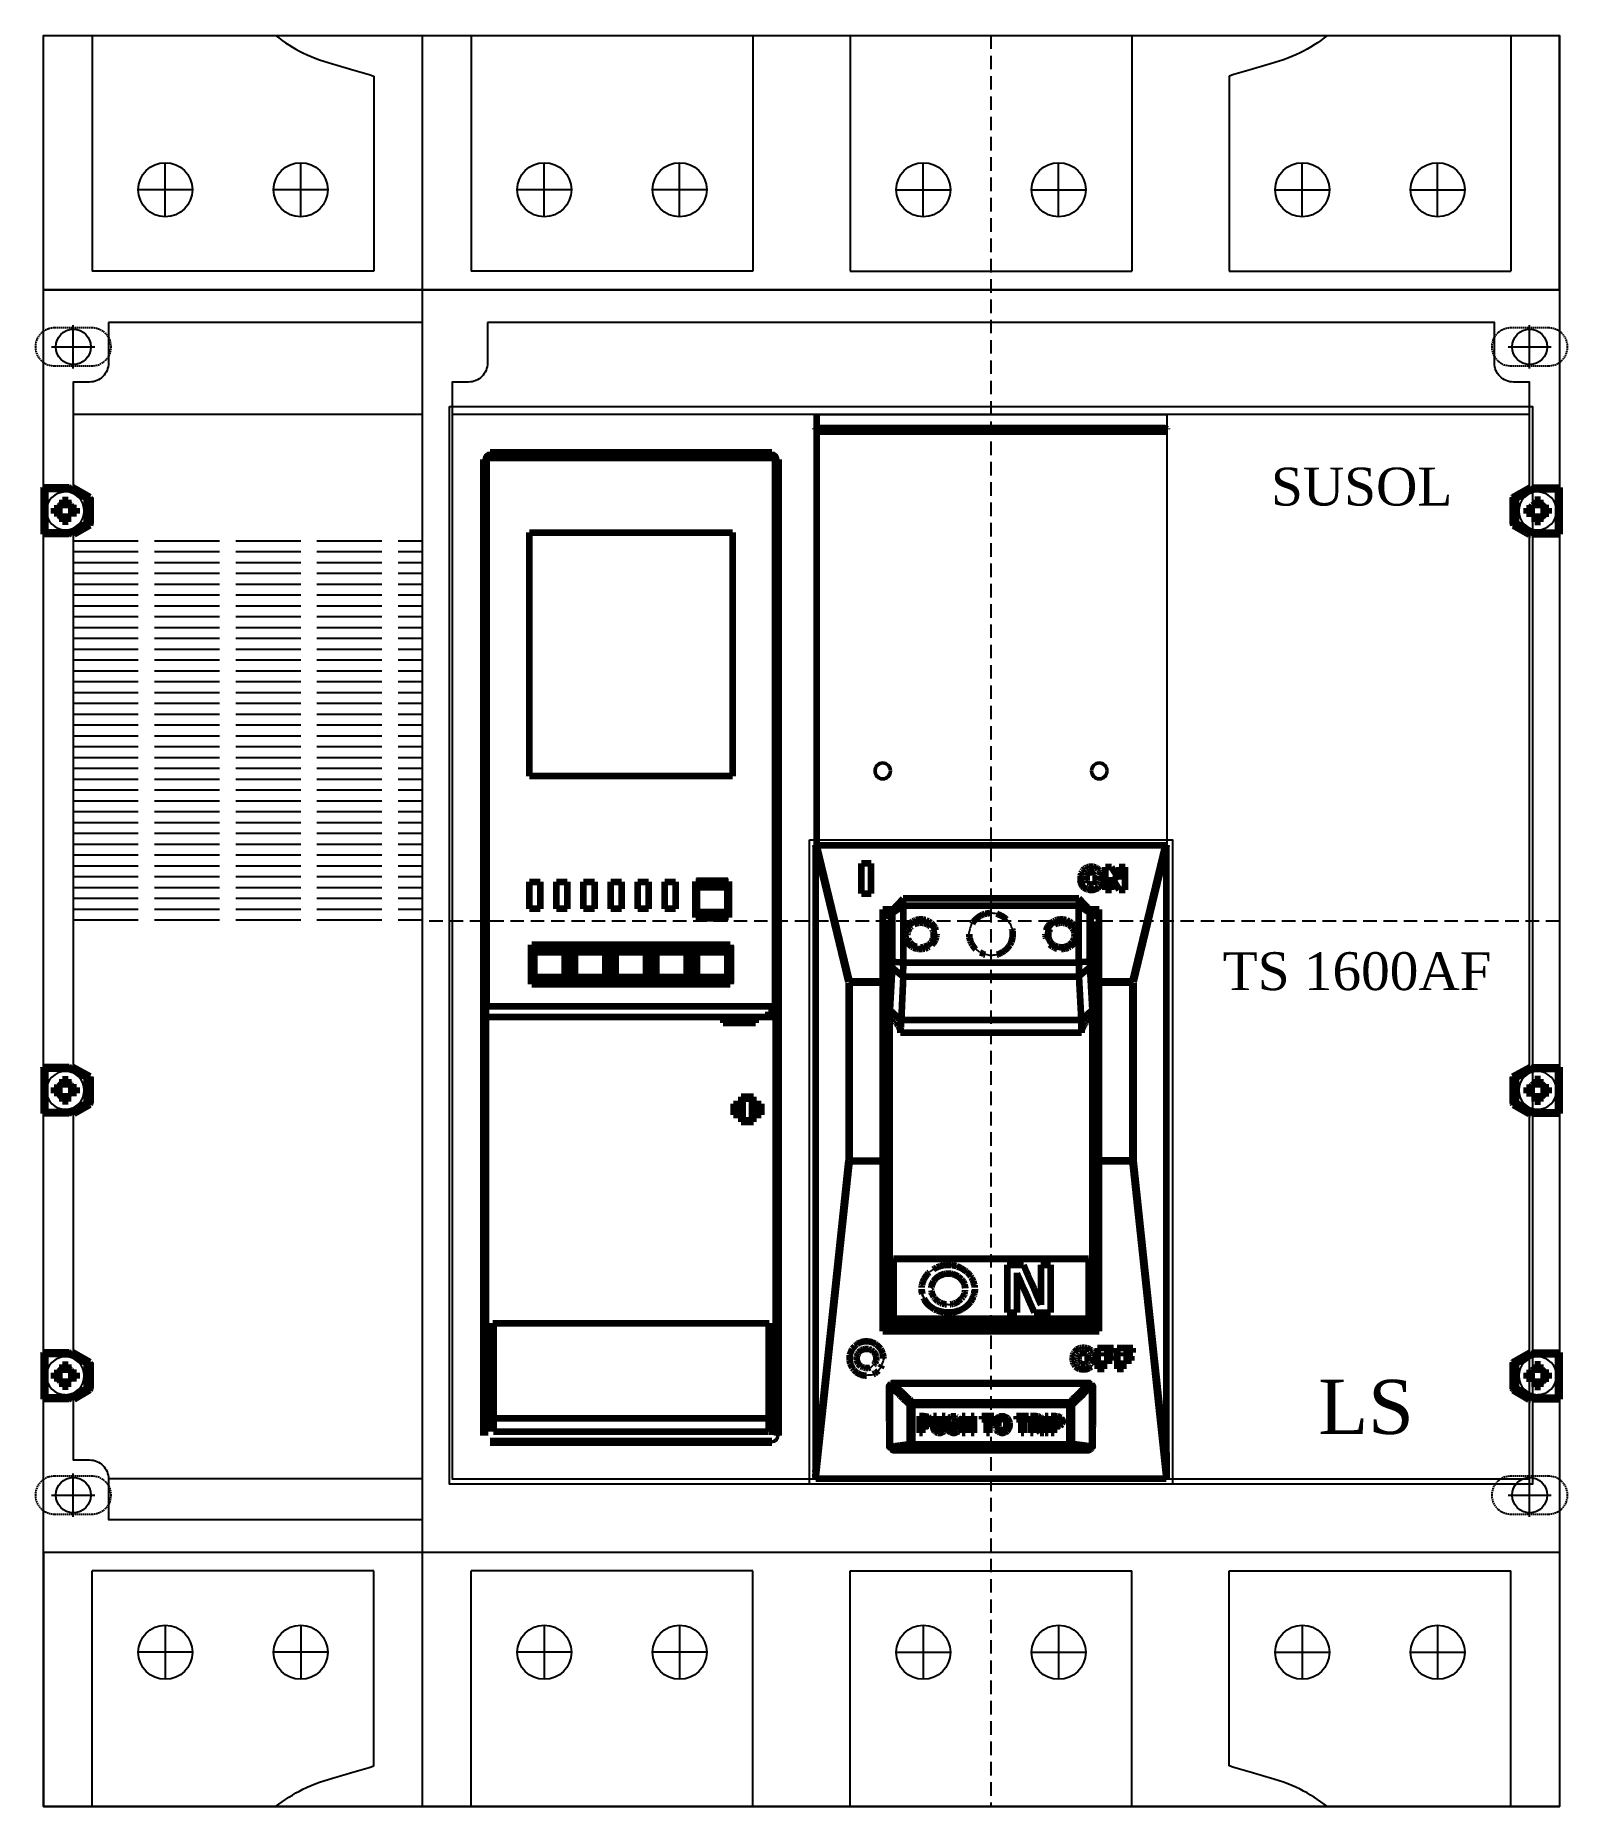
# Model space of a CAD drawing. Header units: millimetres. Extents: x 1622 to 1905, y 0 to 327.
import ezdxf

# ---------------------------------------------------------------- set-up
doc = ezdxf.new("R2010")
doc.units = ezdxf.units.MM
doc.linetypes.add('ACAD_ISO02W100', pattern=[15, 12, -3])
doc.linetypes.add('HIDDEN', pattern=[0.375, 0.25, -0.125])
doc.layers.add('8', color=140, linetype='ACAD_ISO02W100')
doc.layers.add('at_Entity', color=7, linetype='Continuous')
doc.styles.add('vntime', font='txt')
doc.styles.add('VNTIMEH', font='txt')

# ---------------------------------------------------------------- blocks, each defined once
blk = doc.blocks.new('GYER HERH  WRE TS1600AF 4P')
for p, q in [((79509.42, 9496.29), (79579.42, 9496.29)), ((79579.42, 9496.29), (79789.42, 9496.29)), ((79579.42, 9496.29), (79789.42, 9496.29)), ((79579.42, 9449.29), (79509.42, 9449.29)), ((79509.42, 9449.29), (79579.42, 9449.29)), ((79789.42, 9449.29), (79579.42, 9449.29)), ((79579.42, 9449.29), (79789.42, 9449.29)), ((79579.42, 9426.29), (79514.92, 9426.29)), ((79783.92, 9426.29), (79584.92, 9426.29)), ((79705.04, 9321.64), (79705.04, 9321.38)), ((79707.26, 9288.57), (79707.26, 9288.45)), ((79579.42, 9229.79), (79521.42, 9229.79)), ((79509.42, 9216.29), (79579.42, 9216.29)), ((79579.42, 9216.29), (79789.42, 9216.29)), ((79509.42, 9169.29), (79579.42, 9169.29))]:
    blk.add_line(p, q)
at = {"color": 0, "linetype": 'ByBlock'}
for p, q in [((79509.42, 9496.29), (79579.42, 9496.29)), ((79509.42, 9449.29), (79509.42, 9496.29)), ((79579.42, 9169.29), (79789.42, 9169.29))]:
    blk.add_line(p, q, dxfattribs=at)
at = {"color": 1, "ltscale": 10}
for p, q in [((79518.42, 9496.29), (79518.42, 9452.79)), ((79588.42, 9496.29), (79588.42, 9452.79)), ((79640.42, 9496.29), (79640.42, 9452.79)), ((79658.42, 9496.29), (79658.42, 9452.79)), ((79710.42, 9496.29), (79710.42, 9452.79)), ((79780.42, 9496.29), (79780.42, 9452.79)), ((79570.42, 9488.78), (79570.42, 9452.79)), ((79640.42, 9488.78), (79640.42, 9452.79)), ((79658.42, 9488.78), (79658.42, 9452.79)), ((79728.42, 9488.78), (79728.42, 9452.79)), ((79570.42, 9452.79), (79518.42, 9452.79)), ((79640.42, 9452.79), (79588.42, 9452.79)), ((79658.42, 9452.79), (79710.42, 9452.79)), ((79728.42, 9452.79), (79780.42, 9452.79)), ((79570.42, 9212.79), (79518.42, 9212.79)), ((79518.42, 9169.29), (79518.42, 9212.79)), ((79570.42, 9176.79), (79570.42, 9212.79)), ((79640.42, 9212.79), (79588.42, 9212.79)), ((79588.42, 9169.29), (79588.42, 9212.79)), ((79640.42, 9169.29), (79640.42, 9212.79)), ((79640.42, 9176.79), (79640.42, 9212.79)), ((79658.42, 9169.29), (79658.42, 9212.79)), ((79658.42, 9212.79), (79710.42, 9212.79)), ((79658.42, 9176.79), (79658.42, 9212.79)), ((79710.42, 9169.29), (79710.42, 9212.79)), ((79728.42, 9212.79), (79780.42, 9212.79)), ((79728.42, 9176.79), (79728.42, 9212.79)), ((79780.42, 9169.29), (79780.42, 9212.79))]:
    blk.add_line(p, q, dxfattribs=at)
at = {"color": 7}
for p, q in [((79789.42, 9449.29), (79789.42, 9496.29)), ((79789.42, 9449.29), (79789.42, 9496.29)), ((79509.42, 9216.29), (79509.42, 9169.29)), ((79789.42, 9216.29), (79789.42, 9169.29))]:
    blk.add_line(p, q, dxfattribs=at)
at = {"color": 3}
for p, q in [((79514.92, 9434.79), (79514.92, 9442.79)), ((79783.92, 9434.79), (79783.92, 9442.79)), ((79510.92, 9438.79), (79518.92, 9438.79)), ((79779.92, 9438.79), (79787.92, 9438.79)), ((79514.92, 9222.79), (79514.92, 9230.79)), ((79783.92, 9222.79), (79783.92, 9230.79)), ((79510.92, 9226.79), (79518.92, 9226.79)), ((79779.92, 9226.79), (79787.92, 9226.79))]:
    blk.add_line(p, q, dxfattribs=at)
at = {"color": 0, "linetype": 'ByBlock'}
for points in [[(79579.42, 9169.29), (79509.42, 9169.29), (79509.42, 9496.29), (79579.42, 9496.29)], [(79514.92, 9297.16), (79514.92, 9253.11)]]:
    blk.add_lwpolyline(points, dxfattribs=at)
blk.add_lwpolyline([(79579.42, 9496.29), (79789.42, 9496.29), (79789.42, 9169.29), (79579.42, 9169.29)], close=True, dxfattribs=at)
at = {"color": 4, "linetype": 'HIDDEN'}
for points in [[(79507.92, 9438.79), (79507.92, 9438.79, 0.414214), (79511.42, 9435.29), (79518.42, 9435.29, 0.414214), (79521.92, 9438.79), (79521.92, 9438.79, 0.414214), (79518.42, 9442.29), (79511.42, 9442.29, 0.414214)], [(79776.92, 9438.79), (79776.92, 9438.79, 0.414214), (79780.42, 9435.29), (79787.42, 9435.29, 0.414214), (79790.92, 9438.79), (79790.92, 9438.79, 0.414214), (79787.42, 9442.29), (79780.42, 9442.29, 0.414214)], [(79507.92, 9226.79), (79507.92, 9226.79, 0.414214), (79511.42, 9223.29), (79518.42, 9223.29, 0.414214), (79521.92, 9226.79), (79521.92, 9226.79, 0.414214), (79518.42, 9230.29), (79511.42, 9230.29, 0.414214)], [(79776.92, 9226.79), (79776.92, 9226.79, 0.414214), (79780.42, 9223.29), (79787.42, 9223.29, 0.414214), (79790.92, 9226.79), (79790.92, 9226.79, 0.414214), (79787.42, 9230.29), (79780.42, 9230.29, 0.414214)]]:
    blk.add_lwpolyline(points, format="xyb", close=True, dxfattribs=at)
for points in [[(79521.42, 9443.29), (79521.42, 9435.79, -0.414214), (79517.92, 9432.29), (79514.92, 9432.29), (79514.92, 9412.8)], [(79591.42, 9443.29), (79591.42, 9435.79, -0.414214), (79587.92, 9432.29), (79584.92, 9432.29), (79584.92, 9229.79), (79783.92, 9229.79), (79783.92, 9297.16)], [(79783.92, 9412.8), (79783.92, 9432.29), (79780.92, 9432.29, -0.414214), (79777.42, 9435.79), (79777.42, 9443.29), (79591.42, 9443.29)], [(79514.92, 9244.47), (79514.92, 9233.29), (79517.92, 9233.29, -0.414214), (79521.42, 9229.79), (79521.42, 9222.29), (79579.42, 9222.29)]]:
    blk.add_lwpolyline(points, format="xyb")
for points in [[(79579.42, 9443.29), (79521.42, 9443.29)], [(79514.92, 9404.15), (79514.92, 9305.81)], [(79783.92, 9305.81), (79783.92, 9404.15)]]:
    blk.add_lwpolyline(points)
at = {"color": 3}
for points in [[(79584.42, 9427.79), (79784.42, 9427.79), (79784.42, 9228.79), (79584.42, 9228.79)], [(79650.92, 9347.79), (79717.92, 9347.79), (79717.92, 9228.79), (79650.92, 9228.79)]]:
    blk.add_lwpolyline(points, close=True, dxfattribs=at)
blk.add_lwpolyline([(79651.93, 9426.29), (79716.93, 9426.29), (79716.93, 9229.79), (79651.93, 9229.79)], close=True)
at = {"color": 7}
for centre in [(79514.92, 9438.79), (79783.92, 9438.79), (79514.92, 9226.79), (79783.92, 9226.79)]:
    blk.add_circle(centre, 3.25, dxfattribs=at)
at = {"color": 1, "ltscale": 10}
for points in [[(79552.3, 9496.29), (79553.9, 9495.04), (79559.28, 9491.5), (79565.8, 9490.32), (79570.42, 9488.78)], [(79746.55, 9496.29), (79744.95, 9495.04), (79739.57, 9491.5), (79733.05, 9490.32), (79728.42, 9488.78)], [(79552.3, 9169.29), (79553.9, 9170.53), (79559.28, 9174.07), (79565.8, 9175.25), (79570.42, 9176.79)], [(79746.55, 9169.29), (79744.95, 9170.53), (79739.57, 9174.07), (79733.05, 9175.25), (79728.42, 9176.79)]]:
    blk.add_open_spline(points, degree=3, knots=[10.553098, 10.553098, 10.553098, 10.553098, 16.653716, 30.247219, 30.247219, 30.247219, 30.247219], dxfattribs=at)
at = {"layer": '8', "color": 3, "linetype": 'HIDDEN', "ltscale": 10}
for p, q in [((79684.42, 9496.29), (79684.42, 9169.29)), ((79789.42, 9332.79), (79579.42, 9332.79))]:
    blk.add_line(p, q, dxfattribs=at)
at = {"layer": '8', "color": 1, "linetype": 'ByBlock'}
for p, q in [((79531.92, 9462.79), (79531.92, 9472.79)), ((79531.92, 9462.79), (79531.92, 9472.79)), ((79531.92, 9462.79), (79531.92, 9472.79)), ((79556.92, 9462.79), (79556.92, 9472.79)), ((79556.92, 9462.79), (79556.92, 9472.79)), ((79556.92, 9462.79), (79556.92, 9472.79)), ((79601.92, 9462.79), (79601.92, 9472.79)), ((79601.92, 9462.79), (79601.92, 9472.79)), ((79626.92, 9462.79), (79626.92, 9472.79)), ((79626.92, 9462.79), (79626.92, 9472.79)), ((79671.92, 9462.79), (79671.92, 9472.79)), ((79696.92, 9462.79), (79696.92, 9472.79)), ((79741.92, 9462.79), (79741.92, 9472.79)), ((79741.92, 9462.79), (79741.92, 9472.79)), ((79766.92, 9462.79), (79766.92, 9472.79)), ((79766.92, 9462.79), (79766.92, 9472.79)), ((79536.92, 9467.79), (79526.92, 9467.79)), ((79536.92, 9467.79), (79526.92, 9467.79)), ((79536.92, 9467.79), (79526.92, 9467.79)), ((79561.92, 9467.79), (79551.92, 9467.79)), ((79561.92, 9467.79), (79551.92, 9467.79)), ((79561.92, 9467.79), (79551.92, 9467.79)), ((79606.92, 9467.79), (79596.92, 9467.79)), ((79606.92, 9467.79), (79596.92, 9467.79)), ((79631.92, 9467.79), (79621.92, 9467.79)), ((79631.92, 9467.79), (79621.92, 9467.79)), ((79666.92, 9467.79), (79676.92, 9467.79)), ((79691.92, 9467.79), (79701.92, 9467.79)), ((79736.92, 9467.79), (79746.92, 9467.79)), ((79736.92, 9467.79), (79746.92, 9467.79)), ((79761.92, 9467.79), (79771.92, 9467.79)), ((79761.92, 9467.79), (79771.92, 9467.79)), ((79531.92, 9202.79), (79531.92, 9192.79)), ((79531.92, 9202.79), (79531.92, 9192.79)), ((79531.92, 9202.79), (79531.92, 9192.79)), ((79556.92, 9202.79), (79556.92, 9192.79)), ((79556.92, 9202.79), (79556.92, 9192.79)), ((79556.92, 9202.79), (79556.92, 9192.79)), ((79601.92, 9202.79), (79601.92, 9192.79)), ((79601.92, 9202.79), (79601.92, 9192.79)), ((79626.92, 9202.79), (79626.92, 9192.79)), ((79626.92, 9202.79), (79626.92, 9192.79)), ((79671.92, 9202.79), (79671.92, 9192.79)), ((79696.92, 9202.79), (79696.92, 9192.79)), ((79741.92, 9202.79), (79741.92, 9192.79)), ((79741.92, 9202.79), (79741.92, 9192.79)), ((79766.92, 9202.79), (79766.92, 9192.79)), ((79766.92, 9202.79), (79766.92, 9192.79)), ((79536.92, 9197.79), (79526.92, 9197.79)), ((79536.92, 9197.79), (79526.92, 9197.79)), ((79536.92, 9197.79), (79526.92, 9197.79)), ((79561.92, 9197.79), (79551.92, 9197.79)), ((79561.92, 9197.79), (79551.92, 9197.79)), ((79561.92, 9197.79), (79551.92, 9197.79)), ((79606.92, 9197.79), (79596.92, 9197.79)), ((79606.92, 9197.79), (79596.92, 9197.79)), ((79631.92, 9197.79), (79621.92, 9197.79)), ((79631.92, 9197.79), (79621.92, 9197.79)), ((79666.92, 9197.79), (79676.92, 9197.79)), ((79691.92, 9197.79), (79701.92, 9197.79)), ((79736.92, 9197.79), (79746.92, 9197.79)), ((79736.92, 9197.79), (79746.92, 9197.79)), ((79761.92, 9197.79), (79771.92, 9197.79)), ((79761.92, 9197.79), (79771.92, 9197.79))]:
    blk.add_line(p, q, dxfattribs=at)
at = {"layer": '8'}
for p, q in [((79514.92, 9403), (79579.42, 9403)), ((79514.92, 9401), (79579.42, 9401)), ((79514.92, 9399), (79579.42, 9399)), ((79514.92, 9397), (79579.42, 9397)), ((79514.92, 9395), (79579.42, 9395)), ((79514.92, 9393), (79579.42, 9393)), ((79514.92, 9391), (79579.42, 9391)), ((79514.92, 9389), (79579.42, 9389)), ((79514.92, 9387), (79579.42, 9387)), ((79514.92, 9385), (79579.42, 9385)), ((79514.92, 9383), (79579.42, 9383)), ((79514.92, 9381), (79579.42, 9381)), ((79514.92, 9379), (79579.42, 9379)), ((79514.92, 9379), (79579.42, 9379)), ((79514.92, 9377), (79579.42, 9377)), ((79514.92, 9375), (79579.42, 9375)), ((79514.92, 9373), (79579.42, 9373)), ((79514.92, 9371), (79579.42, 9371)), ((79514.92, 9369), (79579.42, 9369)), ((79514.92, 9367), (79579.42, 9367)), ((79514.92, 9365), (79579.42, 9365)), ((79514.92, 9363), (79579.42, 9363)), ((79514.92, 9361), (79579.42, 9361)), ((79514.92, 9359), (79579.42, 9359)), ((79514.92, 9357), (79579.42, 9357)), ((79514.92, 9355), (79579.42, 9355)), ((79514.92, 9353), (79579.42, 9353)), ((79514.92, 9351), (79579.42, 9351)), ((79514.92, 9349), (79579.42, 9349)), ((79514.92, 9347), (79579.42, 9347)), ((79514.92, 9345), (79579.42, 9345)), ((79514.92, 9343), (79579.42, 9343)), ((79514.92, 9341), (79579.42, 9341)), ((79514.92, 9339), (79579.42, 9339)), ((79514.92, 9337), (79579.42, 9337)), ((79514.92, 9335), (79579.42, 9335)), ((79514.92, 9333), (79579.42, 9333))]:
    blk.add_line(p, q, dxfattribs=at)
at = {"layer": '8', "color": 1, "linetype": 'ByBlock'}
for centre in [(79531.92, 9467.79), (79531.92, 9467.79), (79531.92, 9467.79), (79531.92, 9467.79), (79531.92, 9467.79), (79531.92, 9467.79), (79556.92, 9467.79), (79556.92, 9467.79), (79556.92, 9467.79), (79556.92, 9467.79), (79556.92, 9467.79), (79556.92, 9467.79), (79601.92, 9467.79), (79601.92, 9467.79), (79601.92, 9467.79), (79601.92, 9467.79), (79626.92, 9467.79), (79626.92, 9467.79), (79626.92, 9467.79), (79626.92, 9467.79), (79671.92, 9467.79), (79671.92, 9467.79), (79696.92, 9467.79), (79696.92, 9467.79), (79741.92, 9467.79), (79741.92, 9467.79), (79741.92, 9467.79), (79741.92, 9467.79), (79766.92, 9467.79), (79766.92, 9467.79), (79766.92, 9467.79), (79766.92, 9467.79), (79531.92, 9197.79), (79531.92, 9197.79), (79531.92, 9197.79), (79531.92, 9197.79), (79531.92, 9197.79), (79531.92, 9197.79), (79556.92, 9197.79), (79556.92, 9197.79), (79556.92, 9197.79), (79556.92, 9197.79), (79556.92, 9197.79), (79556.92, 9197.79), (79601.92, 9197.79), (79601.92, 9197.79), (79601.92, 9197.79), (79601.92, 9197.79), (79626.92, 9197.79), (79626.92, 9197.79), (79626.92, 9197.79), (79626.92, 9197.79), (79671.92, 9197.79), (79671.92, 9197.79), (79696.92, 9197.79), (79696.92, 9197.79), (79741.92, 9197.79), (79741.92, 9197.79), (79741.92, 9197.79), (79741.92, 9197.79), (79766.92, 9197.79), (79766.92, 9197.79), (79766.92, 9197.79), (79766.92, 9197.79)]:
    blk.add_circle(centre, 5, dxfattribs=at)
at = {"layer": 'at_Entity', "color": 0, "lineweight": 140}
for p, q in [((79652.23, 9346.79), (79652.23, 9426.29)), ((79651.94, 9423.63), (79651.93, 9423.61)), ((79651.93, 9423.61), (79651.93, 9423.58)), ((79716.93, 9423.09), (79651.93, 9423.09)), ((79651.95, 9423.66), (79651.94, 9423.63)), ((79651.97, 9423.69), (79651.95, 9423.66)), ((79651.99, 9423.71), (79651.97, 9423.69)), ((79652.02, 9423.73), (79651.99, 9423.71)), ((79652.05, 9423.75), (79652.02, 9423.73)), ((79652.08, 9423.77), (79652.05, 9423.75)), ((79652.11, 9423.78), (79652.08, 9423.77)), ((79652.14, 9423.78), (79652.11, 9423.78)), ((79652.19, 9423.79), (79652.14, 9423.78)), ((79652.23, 9423.79), (79652.19, 9423.79)), ((79716.62, 9423.79), (79652.23, 9423.79)), ((79716.62, 9423.79), (79716.66, 9423.79)), ((79716.66, 9423.79), (79716.71, 9423.78)), ((79716.71, 9423.78), (79716.74, 9423.78)), ((79716.74, 9423.78), (79716.78, 9423.77)), ((79716.78, 9423.77), (79716.81, 9423.75)), ((79716.81, 9423.75), (79716.84, 9423.73)), ((79716.84, 9423.73), (79716.87, 9423.71)), ((79716.87, 9423.71), (79716.89, 9423.69)), ((79716.89, 9423.69), (79716.91, 9423.66)), ((79716.91, 9423.66), (79716.92, 9423.63)), ((79716.92, 9423.63), (79716.93, 9423.61)), ((79716.93, 9423.61), (79716.93, 9423.58)), ((79590.63, 9418), (79590.63, 9237.82)), ((79590.93, 9418), (79590.63, 9418)), ((79590.93, 9418), (79590.93, 9237.82)), ((79591.18, 9238.52), (79591.18, 9418)), ((79591.28, 9317.21), (79591.28, 9418.1)), ((79591.48, 9418.3), (79644.37, 9418.3)), ((79591.68, 9418.5), (79644.18, 9418.5)), ((79591.93, 9419), (79591.93, 9419.3)), ((79643.93, 9419.3), (79591.93, 9419.3)), ((79643.93, 9419), (79591.93, 9419)), ((79643.93, 9419), (79643.93, 9419.3)), ((79644.58, 9317.21), (79644.58, 9418.1)), ((79644.68, 9238.52), (79644.68, 9418)), ((79644.93, 9237.82), (79644.93, 9418)), ((79644.93, 9418), (79645.23, 9418)), ((79645.23, 9237.82), (79645.23, 9418)), ((79509.42, 9412.82), (79509.42, 9404.21)), ((79509.42, 9412.82), (79509.43, 9412.79)), ((79509.43, 9412.79), (79509.43, 9412.75)), ((79509.43, 9412.75), (79509.44, 9412.72)), ((79509.44, 9412.72), (79509.45, 9412.7)), ((79514.19, 9412.82), (79509.45, 9412.82)), ((79509.45, 9412.78), (79509.45, 9412.82)), ((79509.45, 9412.75), (79509.45, 9412.78)), ((79509.47, 9412.71), (79509.45, 9412.75)), ((79509.45, 9412.7), (79509.46, 9412.67)), ((79509.46, 9412.67), (79509.47, 9412.65)), ((79509.48, 9412.69), (79509.47, 9412.71)), ((79509.47, 9412.65), (79509.49, 9412.63)), ((79509.5, 9412.66), (79509.48, 9412.69)), ((79509.49, 9412.63), (79509.51, 9412.61)), ((79509.51, 9412.63), (79509.5, 9412.66)), ((79509.53, 9412.61), (79509.51, 9412.63)), ((79509.51, 9412.61), (79509.53, 9412.59)), ((79509.56, 9412.59), (79509.53, 9412.61)), ((79509.53, 9412.59), (79509.56, 9412.57)), ((79509.58, 9412.57), (79509.56, 9412.59)), ((79509.56, 9412.57), (79509.58, 9412.56)), ((79509.6, 9412.56), (79509.58, 9412.57)), ((79509.58, 9412.56), (79509.61, 9412.54)), ((79509.63, 9412.54), (79509.6, 9412.56)), ((79509.61, 9412.54), (79509.64, 9412.53)), ((79509.65, 9412.53), (79509.63, 9412.54)), ((79509.64, 9412.53), (79509.67, 9412.52)), ((79509.67, 9412.52), (79509.65, 9412.53)), ((79509.67, 9412.52), (79509.7, 9412.52)), ((79509.7, 9412.52), (79509.67, 9412.52)), ((79509.7, 9412.52), (79509.73, 9412.51)), ((79509.73, 9412.51), (79509.7, 9412.52)), ((79509.73, 9412.51), (79509.73, 9404.51)), ((79509.75, 9412.51), (79509.73, 9412.51)), ((79514.19, 9412.51), (79509.75, 9412.51)), ((79514.19, 9412.51), (79514.19, 9412.82)), ((79514.28, 9412.59), (79514.79, 9412.88)), ((79517.28, 9410.86), (79514.28, 9412.59)), ((79514.57, 9412.41), (79514.9, 9412.59)), ((79518.02, 9411.06), (79514.79, 9412.88)), ((79517.63, 9411.05), (79514.9, 9412.59)), ((79780.83, 9411.06), (79784.06, 9412.88)), ((79781.22, 9411.05), (79783.95, 9412.59)), ((79781.57, 9410.86), (79784.57, 9412.59)), ((79784.28, 9412.41), (79783.95, 9412.59)), ((79784.57, 9412.59), (79784.06, 9412.88)), ((79784.66, 9412.51), (79784.66, 9412.82)), ((79784.66, 9412.82), (79789.4, 9412.82)), ((79784.66, 9412.51), (79789.1, 9412.51)), ((79789.1, 9412.51), (79789.12, 9412.51)), ((79789.15, 9412.52), (79789.12, 9412.51)), ((79789.12, 9412.51), (79789.15, 9412.52)), ((79789.12, 9412.51), (79789.12, 9404.51)), ((79789.18, 9412.52), (79789.15, 9412.52)), ((79789.15, 9412.52), (79789.18, 9412.52)), ((79789.21, 9412.53), (79789.18, 9412.52)), ((79789.18, 9412.52), (79789.2, 9412.53)), ((79789.2, 9412.53), (79789.22, 9412.54)), ((79789.24, 9412.54), (79789.21, 9412.53)), ((79789.22, 9412.54), (79789.25, 9412.56)), ((79789.27, 9412.56), (79789.24, 9412.54)), ((79789.25, 9412.56), (79789.27, 9412.57)), ((79789.27, 9412.57), (79789.29, 9412.59)), ((79789.29, 9412.57), (79789.27, 9412.56)), ((79789.29, 9412.59), (79789.32, 9412.61)), ((79789.32, 9412.59), (79789.29, 9412.57)), ((79789.32, 9412.61), (79789.34, 9412.63)), ((79789.34, 9412.61), (79789.32, 9412.59)), ((79789.34, 9412.63), (79789.35, 9412.66)), ((79789.36, 9412.63), (79789.34, 9412.61)), ((79789.35, 9412.66), (79789.37, 9412.69)), ((79789.38, 9412.65), (79789.36, 9412.63)), ((79789.37, 9412.69), (79789.38, 9412.71)), ((79789.38, 9412.71), (79789.4, 9412.75)), ((79789.39, 9412.67), (79789.38, 9412.65)), ((79789.4, 9412.7), (79789.39, 9412.67)), ((79789.4, 9412.78), (79789.4, 9412.82)), ((79789.4, 9412.75), (79789.4, 9412.78)), ((79789.41, 9412.72), (79789.4, 9412.7)), ((79789.42, 9412.75), (79789.41, 9412.72)), ((79789.42, 9412.82), (79789.42, 9404.21)), ((79789.42, 9412.82), (79789.42, 9412.79)), ((79789.42, 9412.79), (79789.42, 9412.75)), ((79511.4, 9408), (79511.4, 9409.03)), ((79511.4, 9409.03), (79512.94, 9409.03)), ((79512.94, 9408), (79511.4, 9408)), ((79512.26, 9409.29), (79512.13, 9409.03)), ((79512.13, 9408), (79512.27, 9407.74)), ((79512.42, 9409.5), (79512.26, 9409.29)), ((79512.68, 9409.7), (79512.42, 9409.5)), ((79512.94, 9409.84), (79512.68, 9409.7)), ((79512.94, 9409.03), (79512.94, 9410.56)), ((79512.94, 9410.56), (79513.97, 9410.56)), ((79512.94, 9406.47), (79512.94, 9408)), ((79513.97, 9410.56), (79513.97, 9409.03)), ((79514.23, 9409.71), (79513.97, 9409.84)), ((79515.5, 9409.03), (79513.97, 9409.03)), ((79513.97, 9406.47), (79513.97, 9408)), ((79515.5, 9408), (79513.97, 9408)), ((79514.45, 9409.55), (79514.23, 9409.71)), ((79514.64, 9409.29), (79514.45, 9409.55)), ((79514.78, 9409.03), (79514.64, 9409.29)), ((79515.5, 9409.03), (79515.5, 9408)), ((79517.28, 9410.86), (79517.63, 9411.05)), ((79517.43, 9410.59), (79517.78, 9410.79)), ((79517.43, 9406.44), (79517.43, 9410.59)), ((79517.78, 9410.79), (79517.78, 9406.24)), ((79518.08, 9410.79), (79517.78, 9410.79)), ((79518.02, 9411.06), (79518.02, 9411.06)), ((79518.02, 9411.06), (79518.03, 9411.03)), ((79518.03, 9411.03), (79518.04, 9411)), ((79518.04, 9411), (79518.05, 9410.97)), ((79518.05, 9410.97), (79518.06, 9410.95)), ((79518.06, 9410.95), (79518.07, 9410.92)), ((79518.07, 9410.92), (79518.07, 9410.89)), ((79518.07, 9410.89), (79518.08, 9410.85)), ((79518.08, 9410.85), (79518.08, 9410.82)), ((79518.08, 9410.82), (79518.08, 9410.79)), ((79518.08, 9410.79), (79518.08, 9406.24)), ((79780.78, 9410.89), (79780.77, 9410.85)), ((79780.77, 9410.85), (79780.77, 9410.82)), ((79780.77, 9410.82), (79780.77, 9410.79)), ((79780.77, 9410.79), (79780.77, 9406.24)), ((79780.77, 9410.79), (79781.07, 9410.79)), ((79780.79, 9410.95), (79780.78, 9410.92)), ((79780.78, 9410.92), (79780.78, 9410.89)), ((79780.8, 9410.97), (79780.79, 9410.95)), ((79780.81, 9411), (79780.8, 9410.97)), ((79780.82, 9411.03), (79780.81, 9411)), ((79780.83, 9411.06), (79780.82, 9411.03)), ((79780.83, 9411.06), (79780.83, 9411.06)), ((79781.07, 9410.79), (79781.07, 9406.24)), ((79781.42, 9410.59), (79781.07, 9410.79)), ((79781.57, 9410.86), (79781.22, 9411.05)), ((79781.42, 9406.44), (79781.42, 9410.59)), ((79783.35, 9409.03), (79783.35, 9408)), ((79783.35, 9409.03), (79784.88, 9409.03)), ((79783.35, 9408), (79784.88, 9408)), ((79784.07, 9409.03), (79784.21, 9409.29)), ((79784.21, 9409.29), (79784.4, 9409.55)), ((79784.4, 9409.55), (79784.62, 9409.71)), ((79784.62, 9409.71), (79784.88, 9409.84)), ((79784.88, 9410.56), (79784.88, 9409.03)), ((79785.91, 9410.56), (79784.88, 9410.56)), ((79784.88, 9406.47), (79784.88, 9408)), ((79785.91, 9409.03), (79785.91, 9410.56)), ((79785.91, 9409.84), (79786.17, 9409.7)), ((79787.45, 9409.03), (79785.91, 9409.03)), ((79785.91, 9406.47), (79785.91, 9408)), ((79785.91, 9408), (79787.45, 9408)), ((79786.17, 9409.7), (79786.43, 9409.5)), ((79786.43, 9409.5), (79786.59, 9409.29)), ((79786.72, 9408), (79786.58, 9407.74)), ((79786.59, 9409.29), (79786.72, 9409.03)), ((79787.45, 9408), (79787.45, 9409.03)), ((79512.27, 9407.74), (79512.47, 9407.48)), ((79512.47, 9407.48), (79512.68, 9407.32)), ((79512.68, 9407.32), (79512.94, 9407.19)), ((79513.97, 9406.47), (79512.94, 9406.47)), ((79514.28, 9404.44), (79517.28, 9406.17)), ((79514.92, 9404.42), (79514.57, 9404.61)), ((79517.63, 9405.98), (79514.92, 9404.42)), ((79517.97, 9405.83), (79515.07, 9404.15)), ((79517.63, 9405.98), (79517.28, 9406.17)), ((79517.78, 9406.24), (79517.43, 9406.44)), ((79518.08, 9406.24), (79517.78, 9406.24)), ((79518.04, 9406.04), (79517.97, 9405.83)), ((79518.01, 9405.95), (79518, 9405.95)), ((79518, 9405.95), (79518, 9405.94)), ((79518.02, 9405.97), (79518.01, 9405.96)), ((79518.01, 9405.96), (79518.01, 9405.95)), ((79518.03, 9405.99), (79518.02, 9405.97)), ((79518.04, 9406.01), (79518.03, 9405.99)), ((79518.05, 9406.06), (79518.04, 9406.04)), ((79518.06, 9406.11), (79518.05, 9406.08)), ((79518.05, 9406.08), (79518.05, 9406.06)), ((79518.07, 9406.13), (79518.06, 9406.11)), ((79518.08, 9406.19), (79518.07, 9406.17)), ((79518.07, 9406.17), (79518.07, 9406.14)), ((79518.07, 9406.14), (79518.07, 9406.13)), ((79518.08, 9406.24), (79518.08, 9406.22)), ((79518.08, 9406.22), (79518.08, 9406.19)), ((79780.77, 9406.24), (79781.07, 9406.24)), ((79780.77, 9406.24), (79780.77, 9406.22)), ((79780.77, 9406.22), (79780.77, 9406.19)), ((79780.77, 9406.19), (79780.78, 9406.17)), ((79780.78, 9406.17), (79780.78, 9406.14)), ((79780.78, 9406.14), (79780.78, 9406.13)), ((79780.78, 9406.13), (79780.79, 9406.11)), ((79780.79, 9406.11), (79780.8, 9406.08)), ((79780.8, 9406.08), (79780.8, 9406.06)), ((79780.8, 9406.06), (79780.81, 9406.04)), ((79780.81, 9406.04), (79780.88, 9405.83)), ((79780.81, 9406.01), (79780.82, 9405.99)), ((79780.82, 9405.99), (79780.83, 9405.97)), ((79780.83, 9405.97), (79780.84, 9405.96)), ((79780.84, 9405.96), (79780.84, 9405.95)), ((79780.84, 9405.95), (79780.85, 9405.95)), ((79780.85, 9405.95), (79780.85, 9405.94)), ((79780.88, 9405.83), (79783.78, 9404.15)), ((79781.07, 9406.24), (79781.42, 9406.44)), ((79781.22, 9405.98), (79781.57, 9406.17)), ((79781.22, 9405.98), (79783.92, 9404.42)), ((79784.57, 9404.44), (79781.57, 9406.17)), ((79783.92, 9404.42), (79784.28, 9404.61)), ((79784.88, 9406.47), (79785.91, 9406.47)), ((79786.17, 9407.32), (79785.91, 9407.19)), ((79786.38, 9407.48), (79786.17, 9407.32)), ((79786.58, 9407.74), (79786.38, 9407.48)), ((79509.43, 9404.24), (79509.42, 9404.21)), ((79509.44, 9404.3), (79509.43, 9404.27)), ((79509.43, 9404.27), (79509.43, 9404.24)), ((79509.45, 9404.32), (79509.44, 9404.3)), ((79509.46, 9404.35), (79509.45, 9404.32)), ((79509.47, 9404.31), (79509.45, 9404.27)), ((79509.45, 9404.27), (79509.45, 9404.24)), ((79509.45, 9404.24), (79509.45, 9404.21)), ((79514.19, 9404.21), (79509.45, 9404.21)), ((79509.47, 9404.37), (79509.46, 9404.35)), ((79509.49, 9404.4), (79509.47, 9404.37)), ((79509.48, 9404.35), (79509.47, 9404.31)), ((79509.5, 9404.37), (79509.48, 9404.35)), ((79509.51, 9404.43), (79509.49, 9404.4)), ((79509.51, 9404.39), (79509.5, 9404.37)), ((79509.53, 9404.44), (79509.51, 9404.43)), ((79509.53, 9404.42), (79509.51, 9404.39)), ((79509.55, 9404.46), (79509.53, 9404.44)), ((79509.56, 9404.44), (79509.53, 9404.42)), ((79509.58, 9404.47), (79509.55, 9404.46)), ((79509.58, 9404.45), (79509.56, 9404.44)), ((79509.61, 9404.49), (79509.58, 9404.47)), ((79509.6, 9404.47), (79509.58, 9404.45)), ((79509.63, 9404.48), (79509.6, 9404.47)), ((79509.63, 9404.5), (79509.61, 9404.49)), ((79509.66, 9404.5), (79509.63, 9404.5)), ((79509.65, 9404.49), (79509.63, 9404.48)), ((79509.67, 9404.5), (79509.65, 9404.49)), ((79509.7, 9404.51), (79509.66, 9404.5)), ((79509.7, 9404.51), (79509.67, 9404.5)), ((79509.73, 9404.51), (79509.7, 9404.51)), ((79509.73, 9404.51), (79509.7, 9404.51)), ((79509.75, 9404.51), (79509.73, 9404.51)), ((79514.19, 9404.51), (79509.75, 9404.51)), ((79514.19, 9404.21), (79514.19, 9404.51)), ((79514.77, 9404.15), (79514.28, 9404.44)), ((79515.07, 9404.15), (79514.77, 9404.15)), ((79599.17, 9359.5), (79599.17, 9404.5)), ((79599.17, 9404.5), (79636.67, 9404.5)), ((79636.67, 9404.5), (79636.67, 9359.5)), ((79783.78, 9404.15), (79784.08, 9404.15)), ((79784.08, 9404.15), (79784.57, 9404.44)), ((79784.66, 9404.21), (79784.66, 9404.51)), ((79784.66, 9404.51), (79789.1, 9404.51)), ((79784.66, 9404.21), (79789.4, 9404.21)), ((79789.1, 9404.51), (79789.12, 9404.51)), ((79789.12, 9404.51), (79789.15, 9404.51)), ((79789.12, 9404.51), (79789.15, 9404.51)), ((79789.15, 9404.51), (79789.19, 9404.5)), ((79789.15, 9404.51), (79789.18, 9404.5)), ((79789.18, 9404.5), (79789.2, 9404.49)), ((79789.19, 9404.5), (79789.22, 9404.5)), ((79789.2, 9404.49), (79789.22, 9404.48)), ((79789.22, 9404.5), (79789.24, 9404.49)), ((79789.22, 9404.48), (79789.25, 9404.47)), ((79789.24, 9404.49), (79789.27, 9404.47)), ((79789.25, 9404.47), (79789.27, 9404.45)), ((79789.27, 9404.47), (79789.3, 9404.46)), ((79789.27, 9404.45), (79789.29, 9404.44)), ((79789.29, 9404.44), (79789.32, 9404.42)), ((79789.3, 9404.46), (79789.32, 9404.44)), ((79789.32, 9404.44), (79789.34, 9404.43)), ((79789.32, 9404.42), (79789.34, 9404.39)), ((79789.34, 9404.43), (79789.36, 9404.4)), ((79789.34, 9404.39), (79789.35, 9404.37)), ((79789.35, 9404.37), (79789.37, 9404.35)), ((79789.36, 9404.4), (79789.38, 9404.37)), ((79789.37, 9404.35), (79789.38, 9404.31)), ((79789.38, 9404.37), (79789.39, 9404.35)), ((79789.38, 9404.31), (79789.4, 9404.27)), ((79789.39, 9404.35), (79789.4, 9404.32)), ((79789.4, 9404.32), (79789.41, 9404.3)), ((79789.4, 9404.27), (79789.4, 9404.24)), ((79789.4, 9404.24), (79789.4, 9404.21)), ((79789.41, 9404.3), (79789.42, 9404.27)), ((79789.42, 9404.27), (79789.42, 9404.24)), ((79789.42, 9404.24), (79789.42, 9404.21)), ((79636.67, 9359.5), (79599.17, 9359.5)), ((79651.93, 9346.79), (79716.93, 9346.79)), ((79652, 9346.79), (79652, 9231.07)), ((79658.11, 9321.56), (79652, 9346.79)), ((79652.19, 9346.79), (79652.23, 9346.79)), ((79658.34, 9321.64), (79652.23, 9346.79)), ((79716.62, 9346.79), (79710.5, 9321.64)), ((79716.86, 9346.79), (79710.75, 9321.56)), ((79716.62, 9346.79), (79716.66, 9346.79)), ((79716.66, 9346.79), (79716.71, 9346.79)), ((79716.71, 9346.79), (79716.75, 9346.79)), ((79716.75, 9346.79), (79716.79, 9346.79)), ((79716.86, 9231.07), (79716.86, 9346.79)), ((79660.53, 9337.84), (79660.53, 9343.39)), ((79662.28, 9343.39), (79660.53, 9343.39)), ((79662.28, 9337.84), (79662.28, 9343.39)), ((79701.66, 9342.42), (79701.58, 9342.36)), ((79701.74, 9342.48), (79701.66, 9342.42)), ((79701.82, 9342.53), (79701.74, 9342.48)), ((79701.89, 9342.57), (79701.82, 9342.53)), ((79701.99, 9342.62), (79701.89, 9342.57)), ((79702.08, 9342.65), (79701.99, 9342.62)), ((79702.17, 9342.69), (79702.08, 9342.65)), ((79702.26, 9342.71), (79702.17, 9342.69)), ((79702.37, 9342.74), (79702.26, 9342.71)), ((79702.47, 9342.76), (79702.37, 9342.74)), ((79702.58, 9342.77), (79702.47, 9342.76)), ((79702.68, 9342.78), (79702.58, 9342.77)), ((79702.8, 9342.79), (79702.68, 9342.78)), ((79702.91, 9342.79), (79702.8, 9342.79)), ((79703.01, 9342.79), (79702.91, 9342.79)), ((79703.11, 9342.79), (79703.01, 9342.79)), ((79703.23, 9342.78), (79703.11, 9342.79)), ((79703.33, 9342.76), (79703.23, 9342.78)), ((79703.34, 9342.76), (79703.33, 9342.76)), ((79703.35, 9342.76), (79703.34, 9342.76)), ((79703.36, 9342.76), (79703.35, 9342.76)), ((79703.35, 9342.76), (79703.35, 9342.76)), ((79703.46, 9342.74), (79703.36, 9342.76)), ((79703.55, 9342.72), (79703.46, 9342.74)), ((79703.67, 9342.69), (79703.55, 9342.72)), ((79703.76, 9342.66), (79703.67, 9342.69)), ((79703.85, 9342.62), (79703.76, 9342.66)), ((79703.93, 9342.59), (79703.85, 9342.62)), ((79704.02, 9342.53), (79703.93, 9342.59)), ((79704.1, 9342.48), (79704.02, 9342.53)), ((79704.17, 9342.43), (79704.1, 9342.48)), ((79704.24, 9342.38), (79704.17, 9342.43)), ((79706.66, 9342.71), (79705.55, 9342.71)), ((79705.55, 9338.56), (79705.55, 9342.71)), ((79708.11, 9340.45), (79706.66, 9342.71)), ((79709.23, 9342.71), (79708.11, 9342.71)), ((79708.11, 9342.71), (79708.11, 9340.45)), ((79709.23, 9338.56), (79709.23, 9342.71)), ((79599.17, 9335.01), (79599.17, 9340.01)), ((79599.17, 9340.01), (79601.17, 9340.01)), ((79601.17, 9340.01), (79601.17, 9335.01)), ((79604.18, 9335.01), (79604.18, 9340.01)), ((79604.18, 9340.01), (79606.17, 9340.01)), ((79606.17, 9340.01), (79606.17, 9335.01)), ((79609.18, 9335.01), (79609.18, 9340.01)), ((79609.18, 9340.01), (79611.18, 9340.01)), ((79611.18, 9340.01), (79611.18, 9335.01)), ((79614.18, 9335.01), (79614.18, 9340.01)), ((79614.18, 9340.01), (79616.18, 9340.01)), ((79616.18, 9340.01), (79616.18, 9335.01)), ((79619.18, 9335.01), (79619.18, 9340.01)), ((79619.18, 9340.01), (79621.18, 9340.01)), ((79621.18, 9340.01), (79621.18, 9335.01)), ((79624.18, 9335.01), (79624.18, 9340.01)), ((79624.18, 9340.01), (79626.18, 9340.01)), ((79626.18, 9340.01), (79626.18, 9335.01)), ((79629.83, 9333.46), (79629.83, 9340.06)), ((79629.93, 9333.51), (79629.93, 9340.01)), ((79635.93, 9340.01), (79629.93, 9340.01)), ((79630.03, 9340.26), (79635.82, 9340.26)), ((79630.13, 9333.51), (79630.13, 9340.01)), ((79635.73, 9333.51), (79635.73, 9340.01)), ((79635.93, 9333.51), (79635.93, 9340.01)), ((79636.03, 9340.06), (79636.03, 9333.46)), ((79700.94, 9340.96), (79700.93, 9340.82)), ((79700.93, 9340.82), (79700.93, 9340.66)), ((79700.93, 9340.66), (79700.93, 9340.5)), ((79700.93, 9340.5), (79700.94, 9340.31)), ((79700.96, 9341.14), (79700.94, 9340.96)), ((79700.94, 9340.31), (79700.97, 9340.16)), ((79700.99, 9341.29), (79700.96, 9341.14)), ((79700.97, 9340.16), (79701, 9340.01)), ((79700.98, 9340.04), (79700.97, 9340.07)), ((79700.98, 9340.01), (79700.98, 9340.04)), ((79700.99, 9339.98), (79700.98, 9340.01)), ((79701, 9341.36), (79700.99, 9341.29)), ((79701, 9339.95), (79700.99, 9339.98)), ((79701.02, 9341.42), (79701, 9341.36)), ((79701, 9340.01), (79701.03, 9339.87)), ((79701.03, 9339.82), (79701, 9339.95)), ((79701.04, 9341.5), (79701.02, 9341.42)), ((79701.03, 9339.87), (79701.08, 9339.71)), ((79701.07, 9339.69), (79701.03, 9339.82)), ((79701.06, 9341.56), (79701.04, 9341.5)), ((79701.09, 9341.65), (79701.06, 9341.56)), ((79701.13, 9339.54), (79701.07, 9339.69)), ((79701.08, 9339.71), (79701.13, 9339.59)), ((79701.13, 9341.74), (79701.09, 9341.65)), ((79701.18, 9341.84), (79701.13, 9341.74)), ((79701.13, 9339.59), (79701.19, 9339.46)), ((79701.19, 9339.41), (79701.13, 9339.54)), ((79701.22, 9341.93), (79701.18, 9341.84)), ((79701.19, 9339.46), (79701.26, 9339.35)), ((79701.26, 9339.3), (79701.19, 9339.41)), ((79701.27, 9342.01), (79701.22, 9341.93)), ((79701.26, 9339.35), (79701.34, 9339.24)), ((79701.32, 9339.2), (79701.26, 9339.3)), ((79701.32, 9342.08), (79701.27, 9342.01)), ((79701.39, 9342.16), (79701.32, 9342.08)), ((79701.41, 9339.09), (79701.32, 9339.2)), ((79701.34, 9339.24), (79701.41, 9339.14)), ((79701.45, 9342.23), (79701.39, 9342.16)), ((79701.41, 9339.14), (79701.5, 9339.05)), ((79701.52, 9342.3), (79701.45, 9342.23)), ((79701.58, 9342.36), (79701.52, 9342.3)), ((79702.12, 9340.8), (79702.13, 9340.95)), ((79702.12, 9340.66), (79702.12, 9340.8)), ((79702.12, 9340.54), (79702.12, 9340.66)), ((79702.12, 9340.41), (79702.12, 9340.54)), ((79702.15, 9340.26), (79702.12, 9340.41)), ((79702.13, 9340.95), (79702.15, 9341.07)), ((79702.15, 9341.07), (79702.17, 9341.19)), ((79702.17, 9340.13), (79702.15, 9340.26)), ((79702.17, 9341.19), (79702.2, 9341.29)), ((79702.19, 9340.08), (79702.17, 9340.13)), ((79702.2, 9340.03), (79702.19, 9340.08)), ((79702.2, 9341.29), (79702.24, 9341.4)), ((79702.22, 9339.98), (79702.2, 9340.03)), ((79702.24, 9339.93), (79702.22, 9339.98)), ((79702.24, 9341.4), (79702.28, 9341.48)), ((79702.26, 9339.89), (79702.24, 9339.93)), ((79702.28, 9339.86), (79702.26, 9339.89)), ((79702.28, 9341.48), (79702.33, 9341.56)), ((79702.29, 9341.44), (79702.28, 9341.42)), ((79702.3, 9339.81), (79702.28, 9339.86)), ((79702.3, 9341.46), (79702.29, 9341.44)), ((79702.32, 9341.49), (79702.3, 9341.46)), ((79702.33, 9339.77), (79702.3, 9339.81)), ((79702.33, 9341.51), (79702.32, 9341.49)), ((79702.33, 9341.56), (79702.36, 9341.59)), ((79702.36, 9341.54), (79702.33, 9341.51)), ((79702.36, 9341.59), (79702.39, 9341.63)), ((79702.38, 9341.57), (79702.36, 9341.54)), ((79702.41, 9341.6), (79702.38, 9341.57)), ((79702.39, 9341.63), (79702.41, 9341.65)), ((79702.41, 9341.65), (79702.44, 9341.68)), ((79702.44, 9341.63), (79702.41, 9341.6)), ((79702.44, 9341.68), (79702.48, 9341.71)), ((79702.48, 9341.65), (79702.44, 9341.63)), ((79702.48, 9339.62), (79702.44, 9339.65)), ((79702.48, 9341.71), (79702.52, 9341.73)), ((79702.51, 9341.67), (79702.48, 9341.65)), ((79702.51, 9339.6), (79702.48, 9339.62)), ((79702.55, 9341.69), (79702.51, 9341.67)), ((79702.55, 9339.58), (79702.51, 9339.6)), ((79702.52, 9341.73), (79702.55, 9341.75)), ((79702.55, 9341.75), (79702.58, 9341.77)), ((79702.58, 9341.71), (79702.55, 9341.69)), ((79702.58, 9339.57), (79702.55, 9339.58)), ((79702.58, 9341.77), (79702.62, 9341.78)), ((79702.62, 9341.72), (79702.58, 9341.71)), ((79702.62, 9339.55), (79702.58, 9339.57)), ((79702.62, 9341.78), (79702.67, 9341.79)), ((79702.66, 9341.74), (79702.62, 9341.72)), ((79702.66, 9339.54), (79702.62, 9339.55)), ((79702.7, 9341.75), (79702.66, 9341.74)), ((79702.71, 9339.52), (79702.66, 9339.54)), ((79702.67, 9341.79), (79702.7, 9341.8)), ((79702.7, 9341.8), (79702.74, 9341.81)), ((79702.74, 9341.76), (79702.7, 9341.75)), ((79702.75, 9339.51), (79702.71, 9339.52)), ((79702.74, 9341.81), (79702.78, 9341.82)), ((79702.78, 9341.77), (79702.74, 9341.76)), ((79702.79, 9339.5), (79702.75, 9339.51)), ((79702.78, 9341.82), (79702.83, 9341.83)), ((79702.82, 9341.77), (79702.78, 9341.77)), ((79702.83, 9339.5), (79702.79, 9339.5)), ((79702.87, 9341.77), (79702.82, 9341.77)), ((79702.83, 9341.83), (79702.87, 9341.83)), ((79702.88, 9339.49), (79702.83, 9339.5)), ((79702.87, 9341.83), (79702.91, 9341.83)), ((79702.91, 9341.78), (79702.87, 9341.77)), ((79702.92, 9339.49), (79702.88, 9339.49)), ((79702.91, 9341.83), (79702.96, 9341.83)), ((79702.96, 9341.77), (79702.91, 9341.78)), ((79702.96, 9339.49), (79702.92, 9339.49)), ((79702.96, 9341.83), (79703.01, 9341.83)), ((79703, 9341.77), (79702.96, 9341.77)), ((79703, 9339.5), (79702.96, 9339.49)), ((79703.05, 9341.77), (79703, 9341.77)), ((79703.05, 9339.5), (79703, 9339.5)), ((79703.01, 9341.83), (79703.05, 9341.82)), ((79703.05, 9341.82), (79703.09, 9341.81)), ((79703.09, 9341.76), (79703.05, 9341.77)), ((79703.1, 9339.51), (79703.05, 9339.5)), ((79703.09, 9341.81), (79703.13, 9341.8)), ((79703.13, 9341.75), (79703.09, 9341.76)), ((79703.14, 9339.52), (79703.1, 9339.51)), ((79703.13, 9341.8), (79703.18, 9341.79)), ((79703.17, 9341.74), (79703.13, 9341.75)), ((79703.18, 9339.53), (79703.14, 9339.52)), ((79703.21, 9341.73), (79703.17, 9341.74)), ((79703.18, 9341.79), (79703.21, 9341.78)), ((79703.22, 9339.55), (79703.18, 9339.53)), ((79703.21, 9341.78), (79703.25, 9341.77)), ((79703.25, 9341.71), (79703.21, 9341.73)), ((79703.26, 9339.57), (79703.22, 9339.55)), ((79703.25, 9341.77), (79703.28, 9341.75)), ((79703.28, 9341.69), (79703.25, 9341.71)), ((79703.3, 9339.58), (79703.26, 9339.57)), ((79703.28, 9341.75), (79703.32, 9341.73)), ((79703.31, 9341.67), (79703.28, 9341.69)), ((79703.33, 9339.6), (79703.3, 9339.58)), ((79703.36, 9341.65), (79703.31, 9341.67)), ((79703.32, 9341.73), (79703.36, 9341.71)), ((79703.37, 9339.62), (79703.33, 9339.6)), ((79703.36, 9341.71), (79703.39, 9341.68)), ((79703.39, 9341.63), (79703.36, 9341.65)), ((79703.4, 9339.64), (79703.37, 9339.62)), ((79703.39, 9341.68), (79703.42, 9341.65)), ((79703.42, 9341.6), (79703.39, 9341.63)), ((79703.43, 9339.67), (79703.4, 9339.64)), ((79703.42, 9341.65), (79703.46, 9341.62)), ((79703.45, 9341.58), (79703.42, 9341.6)), ((79703.46, 9339.7), (79703.43, 9339.67)), ((79703.48, 9341.54), (79703.45, 9341.58)), ((79703.46, 9341.62), (79703.48, 9341.59)), ((79703.49, 9339.73), (79703.46, 9339.7)), ((79703.48, 9341.59), (79703.51, 9341.56)), ((79703.51, 9341.51), (79703.48, 9341.54)), ((79703.52, 9339.77), (79703.49, 9339.73)), ((79703.52, 9341.49), (79703.51, 9341.51)), ((79703.53, 9341.47), (79703.52, 9341.49)), ((79703.55, 9339.81), (79703.52, 9339.77)), ((79703.54, 9341.45), (79703.53, 9341.47)), ((79703.56, 9341.43), (79703.54, 9341.45)), ((79703.57, 9339.85), (79703.55, 9339.81)), ((79703.6, 9339.9), (79703.57, 9339.85)), ((79703.62, 9339.95), (79703.6, 9339.9)), ((79703.63, 9339.99), (79703.62, 9339.95)), ((79703.64, 9340.04), (79703.63, 9339.99)), ((79703.65, 9340.09), (79703.64, 9340.04)), ((79703.66, 9340.14), (79703.65, 9340.09)), ((79703.66, 9341.22), (79703.7, 9341.09)), ((79703.7, 9340.28), (79703.66, 9340.14)), ((79703.7, 9341.09), (79703.72, 9340.95)), ((79703.71, 9340.41), (79703.7, 9340.28)), ((79703.72, 9340.57), (79703.71, 9340.41)), ((79703.72, 9340.95), (79703.72, 9340.84)), ((79703.72, 9340.84), (79703.72, 9340.72)), ((79703.72, 9340.72), (79703.72, 9340.57)), ((79704.32, 9342.31), (79704.24, 9342.38)), ((79704.39, 9342.24), (79704.32, 9342.31)), ((79704.45, 9342.17), (79704.39, 9342.24)), ((79704.41, 9339.1), (79704.49, 9339.2)), ((79704.49, 9339.15), (79704.41, 9339.06)), ((79704.5, 9342.11), (79704.45, 9342.17)), ((79704.49, 9339.2), (79704.57, 9339.31)), ((79704.55, 9339.23), (79704.49, 9339.15)), ((79704.56, 9342.02), (79704.5, 9342.11)), ((79704.63, 9339.35), (79704.55, 9339.23)), ((79704.62, 9341.95), (79704.56, 9342.02)), ((79704.57, 9339.31), (79704.63, 9339.41)), ((79704.66, 9341.86), (79704.62, 9341.95)), ((79704.63, 9339.41), (79704.69, 9339.52)), ((79704.69, 9339.46), (79704.63, 9339.35)), ((79704.7, 9341.78), (79704.66, 9341.86)), ((79704.69, 9339.52), (79704.74, 9339.64)), ((79704.74, 9339.58), (79704.69, 9339.46)), ((79704.74, 9341.68), (79704.7, 9341.78)), ((79704.78, 9341.58), (79704.74, 9341.68)), ((79704.74, 9339.64), (79704.79, 9339.79)), ((79704.78, 9339.7), (79704.74, 9339.58)), ((79704.8, 9341.52), (79704.78, 9341.58)), ((79704.82, 9339.84), (79704.78, 9339.7)), ((79704.79, 9339.79), (79704.82, 9339.91)), ((79704.82, 9341.46), (79704.8, 9341.52)), ((79704.84, 9341.38), (79704.82, 9341.46)), ((79704.82, 9339.91), (79704.85, 9340.05)), ((79704.85, 9339.97), (79704.82, 9339.84)), ((79704.85, 9341.31), (79704.84, 9341.38)), ((79704.88, 9341.17), (79704.85, 9341.31)), ((79704.85, 9340.05), (79704.88, 9340.21)), ((79704.9, 9341.03), (79704.88, 9341.17)), ((79704.88, 9340.21), (79704.9, 9340.39)), ((79704.91, 9340.85), (79704.9, 9341.03)), ((79704.9, 9340.39), (79704.91, 9340.54)), ((79704.91, 9340.69), (79704.91, 9340.85)), ((79704.91, 9340.54), (79704.91, 9340.69)), ((79706.67, 9338.56), (79706.67, 9340.87)), ((79706.67, 9340.87), (79708.11, 9338.61)), ((79707.25, 9339.91), (79708.11, 9338.56)), ((79635.73, 9339), (79630.13, 9339)), ((79660.53, 9337.89), (79662.28, 9337.89)), ((79660.53, 9337.84), (79662.28, 9337.84)), ((79666.17, 9334.8), (79668.2, 9336.96)), ((79668.24, 9335.6), (79668.2, 9336.96)), ((79700.63, 9336.97), (79668.23, 9336.97)), ((79700.65, 9336.96), (79700.62, 9335.6)), ((79702.67, 9334.8), (79700.65, 9336.96)), ((79701.5, 9338.99), (79701.41, 9339.09)), ((79701.5, 9339.05), (79701.59, 9338.97)), ((79701.59, 9338.91), (79701.5, 9338.99)), ((79701.59, 9338.97), (79701.7, 9338.89)), ((79701.67, 9338.84), (79701.59, 9338.91)), ((79701.78, 9338.77), (79701.67, 9338.84)), ((79701.7, 9338.89), (79701.79, 9338.83)), ((79701.89, 9338.71), (79701.78, 9338.77)), ((79701.79, 9338.83), (79701.89, 9338.77)), ((79702, 9338.66), (79701.89, 9338.71)), ((79702.11, 9338.62), (79702, 9338.66)), ((79702.24, 9338.58), (79702.11, 9338.62)), ((79702.36, 9338.55), (79702.24, 9338.58)), ((79702.36, 9338.6), (79702.44, 9338.59)), ((79702.43, 9338.54), (79702.36, 9338.55)), ((79702.5, 9338.52), (79702.43, 9338.54)), ((79702.44, 9338.59), (79702.52, 9338.58)), ((79702.58, 9338.51), (79702.5, 9338.52)), ((79702.52, 9338.58), (79702.58, 9338.57)), ((79702.58, 9338.57), (79702.65, 9338.56)), ((79702.65, 9338.5), (79702.58, 9338.51)), ((79702.65, 9338.56), (79702.73, 9338.55)), ((79702.72, 9338.5), (79702.65, 9338.5)), ((79702.8, 9338.5), (79702.72, 9338.5)), ((79702.73, 9338.55), (79702.81, 9338.55)), ((79702.88, 9338.49), (79702.8, 9338.5)), ((79702.81, 9338.55), (79702.89, 9338.55)), ((79702.96, 9338.49), (79702.88, 9338.49)), ((79702.89, 9338.55), (79702.96, 9338.55)), ((79702.96, 9338.55), (79703.04, 9338.55)), ((79703.03, 9338.49), (79702.96, 9338.49)), ((79703.1, 9338.49), (79703.03, 9338.49)), ((79703.04, 9338.55), (79703.12, 9338.55)), ((79703.19, 9338.5), (79703.1, 9338.49)), ((79703.12, 9338.55), (79703.19, 9338.56)), ((79703.19, 9338.56), (79703.26, 9338.56)), ((79703.26, 9338.5), (79703.19, 9338.5)), ((79703.26, 9338.56), (79703.34, 9338.57)), ((79703.33, 9338.51), (79703.26, 9338.5)), ((79703.4, 9338.52), (79703.33, 9338.51)), ((79703.34, 9338.57), (79703.42, 9338.58)), ((79703.48, 9338.54), (79703.4, 9338.52)), ((79703.42, 9338.58), (79703.48, 9338.59)), ((79703.48, 9338.59), (79703.55, 9338.6)), ((79703.55, 9338.55), (79703.48, 9338.54)), ((79703.55, 9338.6), (79703.62, 9338.62)), ((79703.61, 9338.57), (79703.55, 9338.55)), ((79703.67, 9338.59), (79703.61, 9338.57)), ((79703.62, 9338.62), (79703.69, 9338.65)), ((79703.74, 9338.61), (79703.67, 9338.59)), ((79703.69, 9338.65), (79703.74, 9338.67)), ((79703.74, 9338.67), (79703.8, 9338.69)), ((79703.8, 9338.63), (79703.74, 9338.61)), ((79703.8, 9338.69), (79703.86, 9338.71)), ((79703.86, 9338.66), (79703.8, 9338.63)), ((79703.86, 9338.71), (79703.93, 9338.75)), ((79703.91, 9338.68), (79703.86, 9338.66)), ((79703.97, 9338.71), (79703.91, 9338.68)), ((79703.93, 9338.75), (79703.98, 9338.77)), ((79704.03, 9338.74), (79703.97, 9338.71)), ((79703.98, 9338.77), (79704.03, 9338.8)), ((79704.03, 9338.8), (79704.13, 9338.86)), ((79704.13, 9338.86), (79704.24, 9338.94)), ((79704.24, 9338.94), (79704.32, 9339.02)), ((79704.32, 9339.02), (79704.41, 9339.1)), ((79705.55, 9338.61), (79706.67, 9338.61)), ((79705.55, 9338.56), (79706.67, 9338.56)), ((79708.11, 9338.61), (79709.23, 9338.61)), ((79708.11, 9338.56), (79709.23, 9338.56)), ((79601.17, 9335.01), (79599.17, 9335.01)), ((79606.17, 9335.01), (79604.18, 9335.01)), ((79611.18, 9335.01), (79609.18, 9335.01)), ((79616.18, 9335.01), (79614.18, 9335.01)), ((79621.18, 9335.01), (79619.18, 9335.01)), ((79626.18, 9335.01), (79624.18, 9335.01)), ((79635.93, 9333.51), (79629.93, 9333.51)), ((79635.82, 9333.26), (79630.03, 9333.26)), ((79630.13, 9334.51), (79635.73, 9334.51)), ((79664.43, 9257.09), (79664.43, 9334.91)), ((79666.28, 9334.91), (79664.43, 9334.91)), ((79666.1, 9333.7), (79664.43, 9333.7)), ((79665.73, 9328.11), (79666.17, 9334.8)), ((79666.2, 9334.22), (79666.17, 9334.8)), ((79666.2, 9334.22), (79668.24, 9335.6)), ((79666.2, 9334.22), (79666.2, 9325.29)), ((79668.23, 9335.6), (79668.23, 9325.11)), ((79700.63, 9335.6), (79668.23, 9335.6)), ((79669.67, 9332.57), (79669.82, 9332.66)), ((79669.82, 9332.66), (79669.98, 9332.75)), ((79669.98, 9332.75), (79670.15, 9332.84)), ((79670.15, 9332.84), (79670.34, 9332.93)), ((79670.34, 9332.93), (79670.51, 9332.98)), ((79670.51, 9332.98), (79670.68, 9333.03)), ((79670.68, 9333.03), (79670.87, 9333.07)), ((79670.87, 9333.07), (79671.08, 9333.11)), ((79671.08, 9333.11), (79671.25, 9333.12)), ((79671.25, 9333.12), (79671.43, 9333.13)), ((79671.43, 9333.13), (79671.62, 9333.12)), ((79671.62, 9333.12), (79671.83, 9333.1)), ((79671.83, 9333.1), (79672, 9333.07)), ((79672, 9333.07), (79672.18, 9333.03)), ((79672.18, 9333.03), (79672.36, 9332.98)), ((79672.36, 9332.98), (79672.57, 9332.91)), ((79672.57, 9332.91), (79672.72, 9332.84)), ((79672.72, 9332.84), (79672.89, 9332.75)), ((79672.89, 9332.75), (79673.05, 9332.66)), ((79673.05, 9332.66), (79673.22, 9332.54)), ((79681.19, 9332.68), (79681.05, 9332.49)), ((79681.38, 9332.9), (79681.19, 9332.68)), ((79681.56, 9333.08), (79681.38, 9332.9)), ((79681.75, 9333.25), (79681.56, 9333.08)), ((79681.94, 9333.4), (79681.75, 9333.25)), ((79682.18, 9333.57), (79681.94, 9333.4)), ((79682.4, 9333.7), (79682.18, 9333.57)), ((79682.63, 9333.82), (79682.4, 9333.7)), ((79682.85, 9333.91), (79682.63, 9333.82)), ((79683.12, 9334.01), (79682.85, 9333.91)), ((79683.38, 9334.09), (79683.12, 9334.01)), ((79683.63, 9334.14), (79683.38, 9334.09)), ((79683.86, 9334.19), (79683.63, 9334.14)), ((79684.16, 9334.21), (79683.86, 9334.19)), ((79684.42, 9334.22), (79684.16, 9334.21)), ((79685.72, 9334.02), (79685.48, 9334.09)), ((79685.95, 9333.94), (79685.72, 9334.02)), ((79686.21, 9333.82), (79685.95, 9333.94)), ((79686.45, 9333.7), (79686.21, 9333.82)), ((79686.67, 9333.57), (79686.45, 9333.7)), ((79686.87, 9333.44), (79686.67, 9333.57)), ((79687.1, 9333.26), (79686.87, 9333.44)), ((79687.29, 9333.08), (79687.1, 9333.26)), ((79695.67, 9332.57), (79695.81, 9332.66)), ((79695.81, 9332.66), (79695.97, 9332.75)), ((79695.97, 9332.75), (79696.14, 9332.84)), ((79696.14, 9332.84), (79696.34, 9332.93)), ((79696.34, 9332.93), (79696.5, 9332.98)), ((79696.5, 9332.98), (79696.67, 9333.03)), ((79696.67, 9333.03), (79696.86, 9333.07)), ((79696.86, 9333.07), (79697.07, 9333.11)), ((79697.07, 9333.11), (79697.24, 9333.12)), ((79697.24, 9333.12), (79697.43, 9333.13)), ((79697.43, 9333.13), (79697.62, 9333.12)), ((79697.62, 9333.12), (79697.83, 9333.1)), ((79697.83, 9333.1), (79698, 9333.07)), ((79698, 9333.07), (79698.18, 9333.03)), ((79698.18, 9333.03), (79698.36, 9332.98)), ((79698.36, 9332.98), (79698.56, 9332.91)), ((79698.56, 9332.91), (79698.71, 9332.84)), ((79698.71, 9332.84), (79698.88, 9332.75)), ((79698.88, 9332.75), (79699.04, 9332.66)), ((79699.04, 9332.66), (79699.22, 9332.54)), ((79700.63, 9325.11), (79700.63, 9335.6)), ((79702.66, 9334.22), (79700.63, 9335.6)), ((79704.43, 9334.91), (79702.57, 9334.91)), ((79702.67, 9334.8), (79702.66, 9334.22)), ((79702.66, 9325.29), (79702.66, 9334.22)), ((79702.67, 9334.8), (79703.12, 9328.11)), ((79704.43, 9333.7), (79702.75, 9333.7)), ((79704.43, 9257.09), (79704.43, 9334.91)), ((79666.01, 9332.11), (79664.43, 9332.11)), ((79665.42, 9259.31), (79665.42, 9332.11)), ((79665.73, 9328.11), (79665.73, 9332.11)), ((79668.53, 9330.53), (79668.55, 9330.73)), ((79668.53, 9330.35), (79668.53, 9330.53)), ((79668.53, 9330.18), (79668.53, 9330.35)), ((79668.54, 9330.02), (79668.53, 9330.18)), ((79668.57, 9329.83), (79668.54, 9330.02)), ((79668.55, 9330.73), (79668.58, 9330.88)), ((79668.62, 9329.65), (79668.57, 9329.83)), ((79668.58, 9330.88), (79668.62, 9331.05)), ((79668.66, 9329.49), (79668.62, 9329.65)), ((79668.72, 9329.33), (79668.66, 9329.49)), ((79668.81, 9329.15), (79668.72, 9329.33)), ((79668.9, 9331.72), (79669, 9331.88)), ((79669, 9331.88), (79669.12, 9332.05)), ((79669.02, 9330.21), (79669.03, 9330.35)), ((79669.03, 9330.35), (79669.04, 9330.51)), ((79669.04, 9330.51), (79669.07, 9330.64)), ((79669.07, 9330.64), (79669.11, 9330.77)), ((79669.11, 9330.77), (79669.15, 9330.92)), ((79669.14, 9329.49), (79669.11, 9329.63)), ((79669.12, 9332.05), (79669.23, 9332.18)), ((79669.19, 9329.36), (79669.14, 9329.49)), ((79669.15, 9330.92), (79669.21, 9331.08)), ((79669.27, 9329.21), (79669.19, 9329.36)), ((79669.21, 9331.08), (79669.27, 9331.2)), ((79669.23, 9332.18), (79669.36, 9332.3)), ((79669.27, 9331.2), (79669.34, 9331.33)), ((79669.34, 9331.33), (79669.42, 9331.46)), ((79669.36, 9332.3), (79669.5, 9332.43)), ((79669.42, 9331.46), (79669.53, 9331.6)), ((79669.5, 9332.43), (79669.67, 9332.57)), ((79669.53, 9331.6), (79669.62, 9331.71)), ((79669.62, 9331.71), (79669.72, 9331.82)), ((79670.23, 9332.18), (79670.37, 9332.25)), ((79670.37, 9332.25), (79670.53, 9332.32)), ((79670.53, 9332.32), (79670.67, 9332.37)), ((79670.67, 9332.37), (79670.82, 9332.41)), ((79670.82, 9332.41), (79670.96, 9332.44)), ((79670.96, 9332.44), (79671.14, 9332.48)), ((79671.14, 9332.48), (79671.28, 9332.49)), ((79671.28, 9332.49), (79671.43, 9332.5)), ((79671.43, 9332.5), (79671.59, 9332.49)), ((79671.59, 9332.49), (79671.76, 9332.47)), ((79671.76, 9332.47), (79671.9, 9332.44)), ((79671.9, 9332.44), (79672.05, 9332.41)), ((79672.05, 9332.41), (79672.2, 9332.37)), ((79672.2, 9332.37), (79672.36, 9332.31)), ((79672.36, 9332.31), (79672.49, 9332.25)), ((79672.49, 9332.25), (79672.63, 9332.18)), ((79672.63, 9332.18), (79672.76, 9332.1)), ((79672.76, 9332.1), (79672.91, 9332)), ((79672.91, 9332), (79673.02, 9331.91)), ((79673.02, 9331.91), (79673.13, 9331.82)), ((79673.22, 9332.54), (79673.36, 9332.43)), ((79673.36, 9332.43), (79673.5, 9332.3)), ((79673.5, 9332.3), (79673.63, 9332.17)), ((79673.52, 9331.33), (79673.6, 9331.2)), ((79673.65, 9329.32), (79673.59, 9329.2)), ((79673.6, 9331.2), (79673.67, 9331.04)), ((79673.63, 9332.17), (79673.77, 9332.01)), ((79673.71, 9329.48), (79673.65, 9329.32)), ((79673.67, 9331.04), (79673.71, 9330.91)), ((79673.71, 9330.91), (79673.75, 9330.77)), ((79673.75, 9329.62), (79673.71, 9329.48)), ((79673.75, 9330.77), (79673.79, 9330.64)), ((79673.79, 9329.76), (79673.75, 9329.62)), ((79673.77, 9332.01), (79673.87, 9331.87)), ((79673.79, 9330.64), (79673.81, 9330.48)), ((79673.81, 9329.89), (79673.79, 9329.76)), ((79673.81, 9330.48), (79673.82, 9330.35)), ((79673.82, 9330.05), (79673.81, 9329.89)), ((79673.82, 9330.35), (79673.82, 9330.21)), ((79673.82, 9330.21), (79673.82, 9330.05)), ((79673.87, 9331.87), (79673.97, 9331.72)), ((79673.97, 9331.72), (79674.05, 9331.56)), ((79674.05, 9331.56), (79674.13, 9331.37)), ((79674.19, 9329.48), (79674.11, 9329.28)), ((79674.13, 9331.37), (79674.19, 9331.21)), ((79674.19, 9331.21), (79674.24, 9331.04)), ((79674.24, 9329.65), (79674.19, 9329.48)), ((79674.28, 9329.82), (79674.24, 9329.65)), ((79674.31, 9329.98), (79674.28, 9329.82)), ((79674.33, 9330.18), (79674.31, 9329.98)), ((79674.34, 9330.35), (79674.33, 9330.18)), ((79680.38, 9330.35), (79680.39, 9330.1)), ((79680.39, 9330.1), (79680.42, 9329.81)), ((79680.42, 9329.81), (79680.46, 9329.59)), ((79680.46, 9329.59), (79680.52, 9329.35)), ((79680.52, 9329.35), (79680.6, 9329.11)), ((79681.05, 9332.49), (79680.92, 9332.28)), ((79688.27, 9329.12), (79688.34, 9329.35)), ((79688.4, 9331.11), (79688.34, 9331.35)), ((79688.34, 9329.35), (79688.4, 9329.6)), ((79688.44, 9330.89), (79688.4, 9331.11)), ((79688.4, 9329.6), (79688.45, 9329.88)), ((79688.47, 9330.61), (79688.44, 9330.89)), ((79688.45, 9329.88), (79688.47, 9330.1)), ((79688.47, 9330.35), (79688.47, 9330.61)), ((79688.47, 9330.1), (79688.47, 9330.35)), ((79694.52, 9330.18), (79694.52, 9330.35)), ((79694.54, 9330.02), (79694.52, 9330.18)), ((79694.57, 9329.83), (79694.54, 9330.02)), ((79694.62, 9329.65), (79694.57, 9329.83)), ((79694.62, 9331.05), (79694.67, 9331.22)), ((79694.67, 9331.22), (79694.74, 9331.41)), ((79694.74, 9331.41), (79694.81, 9331.56)), ((79694.81, 9331.56), (79694.89, 9331.72)), ((79694.89, 9331.72), (79694.99, 9331.88)), ((79694.99, 9331.88), (79695.12, 9332.05)), ((79695.03, 9330.35), (79695.05, 9330.51)), ((79695.03, 9330.21), (79695.03, 9330.35)), ((79695.03, 9330.06), (79695.03, 9330.21)), ((79695.04, 9329.93), (79695.03, 9330.06)), ((79695.07, 9329.77), (79695.04, 9329.93)), ((79695.05, 9330.51), (79695.07, 9330.64)), ((79695.07, 9330.64), (79695.11, 9330.77)), ((79695.11, 9329.63), (79695.07, 9329.77)), ((79695.11, 9330.77), (79695.15, 9330.92)), ((79695.15, 9329.49), (79695.11, 9329.63)), ((79695.12, 9332.05), (79695.24, 9332.18)), ((79695.15, 9330.92), (79695.21, 9331.08)), ((79695.19, 9329.36), (79695.15, 9329.49)), ((79695.27, 9329.21), (79695.19, 9329.36)), ((79695.21, 9331.08), (79695.27, 9331.2)), ((79695.24, 9332.18), (79695.36, 9332.3)), ((79695.27, 9331.2), (79695.34, 9331.33)), ((79695.36, 9332.3), (79695.5, 9332.43)), ((79695.5, 9332.43), (79695.67, 9332.57)), ((79696.23, 9332.18), (79696.37, 9332.25)), ((79696.37, 9332.25), (79696.53, 9332.32)), ((79696.53, 9332.32), (79696.67, 9332.37)), ((79696.67, 9332.37), (79696.81, 9332.41)), ((79696.81, 9332.41), (79696.97, 9332.44)), ((79696.97, 9332.44), (79697.14, 9332.48)), ((79697.14, 9332.48), (79697.28, 9332.49)), ((79697.28, 9332.49), (79697.43, 9332.5)), ((79697.43, 9332.5), (79697.59, 9332.49)), ((79697.59, 9332.49), (79697.76, 9332.47)), ((79697.76, 9332.47), (79697.9, 9332.44)), ((79697.9, 9332.44), (79698.05, 9332.41)), ((79698.05, 9332.41), (79698.2, 9332.37)), ((79698.2, 9332.37), (79698.36, 9332.31)), ((79698.36, 9332.31), (79698.49, 9332.25)), ((79698.49, 9332.25), (79698.63, 9332.18)), ((79698.63, 9332.18), (79698.77, 9332.1)), ((79698.77, 9332.1), (79698.91, 9332)), ((79698.91, 9332), (79699.02, 9331.91)), ((79699.02, 9331.91), (79699.13, 9331.82)), ((79699.13, 9331.82), (79699.24, 9331.7)), ((79699.22, 9332.54), (79699.36, 9332.43)), ((79699.24, 9331.7), (79699.35, 9331.57)), ((79699.35, 9331.57), (79699.44, 9331.46)), ((79699.36, 9332.43), (79699.5, 9332.3)), ((79699.44, 9331.46), (79699.52, 9331.33)), ((79699.5, 9332.3), (79699.62, 9332.17)), ((79699.52, 9331.33), (79699.59, 9331.2)), ((79699.59, 9331.2), (79699.67, 9331.04)), ((79699.65, 9329.32), (79699.59, 9329.2)), ((79699.62, 9332.17), (79699.76, 9332.01)), ((79699.71, 9329.48), (79699.65, 9329.32)), ((79699.67, 9331.04), (79699.71, 9330.91)), ((79699.71, 9330.91), (79699.76, 9330.77)), ((79699.75, 9329.62), (79699.71, 9329.48)), ((79699.78, 9329.76), (79699.75, 9329.62)), ((79699.76, 9332.01), (79699.86, 9331.87)), ((79699.76, 9330.77), (79699.79, 9330.64)), ((79699.81, 9329.89), (79699.78, 9329.76)), ((79699.79, 9330.64), (79699.81, 9330.48)), ((79699.81, 9330.48), (79699.82, 9330.35)), ((79699.82, 9330.05), (79699.81, 9329.89)), ((79699.82, 9330.35), (79699.83, 9330.21)), ((79699.83, 9330.21), (79699.82, 9330.05)), ((79699.86, 9331.87), (79699.97, 9331.72)), ((79699.97, 9331.72), (79700.05, 9331.56)), ((79700.05, 9331.56), (79700.14, 9331.37)), ((79700.19, 9329.48), (79700.12, 9329.28)), ((79700.14, 9331.37), (79700.19, 9331.21)), ((79700.19, 9331.21), (79700.25, 9331.04)), ((79700.25, 9329.65), (79700.19, 9329.48)), ((79700.28, 9329.82), (79700.25, 9329.65)), ((79700.31, 9329.98), (79700.28, 9329.82)), ((79700.33, 9330.18), (79700.31, 9329.98)), ((79700.34, 9330.35), (79700.33, 9330.18)), ((79704.43, 9332.11), (79702.86, 9332.11)), ((79703.13, 9332.11), (79703.13, 9328.11)), ((79703.43, 9332.11), (79703.43, 9259.31)), ((79599.43, 9328.21), (79599.43, 9321.31)), ((79599.52, 9321.14), (79599.52, 9328.39)), ((79636.23, 9328.41), (79599.63, 9328.41)), ((79599.83, 9321.41), (79599.83, 9328.11)), ((79599.83, 9328.11), (79606.02, 9328.11)), ((79599.93, 9321.51), (79599.93, 9328.01)), ((79605.93, 9328.01), (79599.93, 9328.01)), ((79600.13, 9321.51), (79600.13, 9328.01)), ((79605.73, 9327), (79600.13, 9327)), ((79605.73, 9321.51), (79605.73, 9328.01)), ((79605.93, 9321.51), (79605.93, 9328.01)), ((79606.02, 9328.11), (79606.32, 9328.41)), ((79606.02, 9328.11), (79606.02, 9321.41)), ((79606.32, 9328.41), (79606.32, 9321.11)), ((79607.02, 9321.11), (79607.02, 9328.41)), ((79607.32, 9328.11), (79607.02, 9328.41)), ((79607.32, 9321.41), (79607.32, 9328.11)), ((79607.32, 9328.11), (79613.53, 9328.11)), ((79607.43, 9321.51), (79607.43, 9328.01)), ((79613.43, 9328.01), (79607.43, 9328.01)), ((79607.63, 9321.51), (79607.63, 9328.01)), ((79613.23, 9327), (79607.63, 9327)), ((79613.23, 9321.51), (79613.23, 9328.01)), ((79613.43, 9321.51), (79613.43, 9328.01)), ((79613.53, 9328.11), (79613.82, 9328.41)), ((79613.53, 9328.11), (79613.53, 9321.41)), ((79613.82, 9328.41), (79613.82, 9321.11)), ((79614.53, 9321.11), (79614.53, 9328.41)), ((79614.82, 9328.11), (79614.53, 9328.41)), ((79614.82, 9321.41), (79614.82, 9328.11)), ((79614.82, 9328.11), (79621.03, 9328.11)), ((79614.93, 9321.51), (79614.93, 9328.01)), ((79620.92, 9328.01), (79614.93, 9328.01)), ((79615.13, 9321.51), (79615.13, 9328.01)), ((79620.73, 9327), (79615.13, 9327)), ((79620.73, 9321.51), (79620.73, 9328.01)), ((79620.92, 9321.51), (79620.92, 9328.01)), ((79621.03, 9328.11), (79621.33, 9328.41)), ((79621.03, 9328.11), (79621.03, 9321.41)), ((79621.33, 9328.41), (79621.33, 9321.11)), ((79622.03, 9321.11), (79622.03, 9328.41)), ((79622.33, 9328.11), (79622.03, 9328.41)), ((79622.33, 9321.41), (79622.33, 9328.11)), ((79622.33, 9328.11), (79628.53, 9328.11)), ((79622.43, 9321.51), (79622.43, 9328.01)), ((79628.42, 9328.01), (79622.43, 9328.01)), ((79622.63, 9321.51), (79622.63, 9328.01)), ((79628.23, 9327), (79622.63, 9327)), ((79628.23, 9321.51), (79628.23, 9328.01)), ((79628.42, 9321.51), (79628.42, 9328.01)), ((79628.53, 9328.11), (79628.83, 9328.41)), ((79628.53, 9328.11), (79628.53, 9321.41)), ((79628.83, 9328.41), (79628.83, 9321.11)), ((79629.52, 9321.11), (79629.52, 9328.41)), ((79629.83, 9328.11), (79629.52, 9328.41)), ((79629.83, 9321.41), (79629.83, 9328.11)), ((79629.83, 9328.11), (79636.03, 9328.11)), ((79629.93, 9321.51), (79629.93, 9328.01)), ((79635.93, 9328.01), (79629.93, 9328.01)), ((79630.13, 9321.51), (79630.13, 9328.01)), ((79635.73, 9327), (79630.13, 9327)), ((79635.73, 9321.51), (79635.73, 9328.01)), ((79635.93, 9321.51), (79635.93, 9328.01)), ((79636.03, 9328.11), (79636.03, 9321.41)), ((79636.33, 9328.39), (79636.33, 9321.14)), ((79636.43, 9321.31), (79636.43, 9328.21)), ((79665.72, 9326.49), (79665.72, 9327.97)), ((79665.73, 9325.1), (79665.72, 9326.49)), ((79668.9, 9328.99), (79668.81, 9329.15)), ((79668.99, 9328.84), (79668.9, 9328.99)), ((79669.09, 9328.7), (79668.99, 9328.84)), ((79669.23, 9328.53), (79669.09, 9328.7)), ((79669.36, 9328.4), (79669.23, 9328.53)), ((79669.34, 9329.07), (79669.27, 9329.21)), ((79669.42, 9328.95), (79669.34, 9329.07)), ((79669.49, 9328.28), (79669.36, 9328.4)), ((79669.5, 9328.83), (79669.42, 9328.95)), ((79669.63, 9328.17), (79669.49, 9328.28)), ((79669.62, 9328.7), (79669.5, 9328.83)), ((79669.72, 9328.59), (79669.62, 9328.7)), ((79669.81, 9328.04), (79669.63, 9328.17)), ((79669.84, 9328.49), (79669.72, 9328.59)), ((79669.98, 9327.94), (79669.81, 9328.04)), ((79669.95, 9328.4), (79669.84, 9328.49)), ((79670.1, 9328.3), (79669.95, 9328.4)), ((79670.14, 9327.86), (79669.98, 9327.94)), ((79670.23, 9328.22), (79670.1, 9328.3)), ((79670.3, 9327.79), (79670.14, 9327.86)), ((79670.37, 9328.15), (79670.23, 9328.22)), ((79670.5, 9327.72), (79670.3, 9327.79)), ((79670.49, 9328.09), (79670.37, 9328.15)), ((79670.66, 9328.03), (79670.49, 9328.09)), ((79670.68, 9327.67), (79670.5, 9327.72)), ((79670.82, 9327.99), (79670.66, 9328.03)), ((79670.86, 9327.63), (79670.68, 9327.67)), ((79671.03, 9327.6), (79670.86, 9327.63)), ((79671.24, 9327.58), (79671.03, 9327.6)), ((79671.43, 9327.58), (79671.24, 9327.58)), ((79671.58, 9327.91), (79671.43, 9327.91)), ((79671.62, 9327.58), (79671.43, 9327.58)), ((79671.72, 9327.92), (79671.58, 9327.91)), ((79671.79, 9327.59), (79671.62, 9327.58)), ((79671.89, 9327.95), (79671.72, 9327.92)), ((79671.99, 9327.63), (79671.79, 9327.59)), ((79672.05, 9327.99), (79671.89, 9327.95)), ((79672.18, 9327.67), (79671.99, 9327.63)), ((79672.19, 9328.03), (79672.05, 9327.99)), ((79672.35, 9327.72), (79672.18, 9327.67)), ((79672.32, 9328.07), (79672.19, 9328.03)), ((79672.48, 9328.15), (79672.32, 9328.07)), ((79672.52, 9327.78), (79672.35, 9327.72)), ((79672.63, 9328.22), (79672.48, 9328.15)), ((79672.71, 9327.86), (79672.52, 9327.78)), ((79672.76, 9328.29), (79672.63, 9328.22)), ((79672.88, 9327.94), (79672.71, 9327.86)), ((79672.87, 9328.37), (79672.76, 9328.29)), ((79673.01, 9328.48), (79672.87, 9328.37)), ((79673.13, 9328.59), (79673.01, 9328.48)), ((79673.24, 9328.69), (79673.13, 9328.59)), ((79673.33, 9328.8), (79673.24, 9328.69)), ((79673.44, 9328.94), (79673.33, 9328.8)), ((79673.52, 9329.07), (79673.44, 9328.94)), ((79673.62, 9328.53), (79673.49, 9328.4)), ((79673.59, 9329.2), (79673.52, 9329.07)), ((79673.73, 9328.66), (79673.62, 9328.53)), ((79673.86, 9328.83), (79673.73, 9328.66)), ((79673.97, 9328.99), (79673.86, 9328.83)), ((79674.04, 9329.14), (79673.97, 9328.99)), ((79674.11, 9329.28), (79674.04, 9329.14)), ((79680.6, 9329.11), (79680.7, 9328.84)), ((79680.7, 9328.84), (79680.8, 9328.63)), ((79680.8, 9328.63), (79680.92, 9328.42)), ((79680.92, 9328.42), (79681.06, 9328.21)), ((79681.06, 9328.21), (79681.23, 9327.97)), ((79681.23, 9327.97), (79681.39, 9327.79)), ((79681.39, 9327.79), (79681.56, 9327.61)), ((79682.4, 9327), (79682.64, 9326.89)), ((79682.64, 9326.89), (79682.91, 9326.77)), ((79682.91, 9326.77), (79683.13, 9326.69)), ((79683.13, 9326.69), (79683.38, 9326.62)), ((79685.48, 9326.62), (79685.73, 9326.69)), ((79685.73, 9326.69), (79686.01, 9326.79)), ((79686.01, 9326.79), (79686.22, 9326.89)), ((79686.22, 9326.89), (79686.45, 9327)), ((79686.45, 9327), (79686.67, 9327.14)), ((79686.67, 9327.14), (79686.92, 9327.3)), ((79686.92, 9327.3), (79687.1, 9327.45)), ((79687.1, 9327.45), (79687.29, 9327.61)), ((79687.29, 9327.61), (79687.48, 9327.8)), ((79687.48, 9327.8), (79687.67, 9328.02)), ((79687.67, 9328.02), (79687.81, 9328.21)), ((79687.81, 9328.21), (79687.94, 9328.42)), ((79687.94, 9328.42), (79688.07, 9328.64)), ((79688.07, 9328.64), (79688.19, 9328.9)), ((79688.19, 9328.9), (79688.27, 9329.12)), ((79695.34, 9329.07), (79695.27, 9329.21)), ((79695.42, 9328.95), (79695.34, 9329.07)), ((79695.5, 9328.28), (79695.36, 9328.4)), ((79695.5, 9328.83), (79695.42, 9328.95)), ((79695.61, 9328.7), (79695.5, 9328.83)), ((79695.63, 9328.17), (79695.5, 9328.28)), ((79695.72, 9328.59), (79695.61, 9328.7)), ((79695.81, 9328.04), (79695.63, 9328.17)), ((79695.83, 9328.49), (79695.72, 9328.59)), ((79695.97, 9327.94), (79695.81, 9328.04)), ((79695.95, 9328.4), (79695.83, 9328.49)), ((79696.09, 9328.3), (79695.95, 9328.4)), ((79696.14, 9327.86), (79695.97, 9327.94)), ((79696.23, 9328.22), (79696.09, 9328.3)), ((79696.29, 9327.79), (79696.14, 9327.86)), ((79696.36, 9328.15), (79696.23, 9328.22)), ((79696.49, 9327.72), (79696.29, 9327.79)), ((79696.49, 9328.09), (79696.36, 9328.15)), ((79696.66, 9328.03), (79696.49, 9328.09)), ((79696.67, 9327.67), (79696.49, 9327.72)), ((79696.81, 9327.99), (79696.66, 9328.03)), ((79696.96, 9327.95), (79696.81, 9327.99)), ((79697.1, 9327.93), (79696.96, 9327.95)), ((79697.27, 9327.91), (79697.1, 9327.93)), ((79697.43, 9327.91), (79697.27, 9327.91)), ((79697.58, 9327.91), (79697.43, 9327.91)), ((79697.61, 9327.58), (79697.43, 9327.58)), ((79697.72, 9327.92), (79697.58, 9327.91)), ((79697.78, 9327.59), (79697.61, 9327.58)), ((79697.89, 9327.95), (79697.72, 9327.92)), ((79697.99, 9327.63), (79697.78, 9327.59)), ((79698.05, 9327.99), (79697.89, 9327.95)), ((79698.18, 9327.67), (79697.99, 9327.63)), ((79698.19, 9328.03), (79698.05, 9327.99)), ((79698.35, 9327.72), (79698.18, 9327.67)), ((79698.33, 9328.07), (79698.19, 9328.03)), ((79698.48, 9328.15), (79698.33, 9328.07)), ((79698.51, 9327.78), (79698.35, 9327.72)), ((79698.62, 9328.22), (79698.48, 9328.15)), ((79698.71, 9327.86), (79698.51, 9327.78)), ((79698.76, 9328.29), (79698.62, 9328.22)), ((79698.88, 9327.94), (79698.71, 9327.86)), ((79698.88, 9328.37), (79698.76, 9328.29)), ((79699.01, 9328.48), (79698.88, 9328.37)), ((79699.04, 9328.04), (79698.88, 9327.94)), ((79699.13, 9328.59), (79699.01, 9328.48)), ((79699.18, 9328.13), (79699.04, 9328.04)), ((79699.23, 9328.69), (79699.13, 9328.59)), ((79699.35, 9328.27), (79699.18, 9328.13)), ((79699.33, 9328.8), (79699.23, 9328.69)), ((79699.43, 9328.94), (79699.33, 9328.8)), ((79699.5, 9328.4), (79699.35, 9328.27)), ((79699.52, 9329.07), (79699.43, 9328.94)), ((79699.62, 9328.53), (79699.5, 9328.4)), ((79699.59, 9329.2), (79699.52, 9329.07)), ((79699.73, 9328.66), (79699.62, 9328.53)), ((79699.86, 9328.83), (79699.73, 9328.66)), ((79699.96, 9328.99), (79699.86, 9328.83)), ((79700.04, 9329.14), (79699.96, 9328.99)), ((79700.12, 9329.28), (79700.04, 9329.14)), ((79703.13, 9326.44), (79703.12, 9324.71)), ((79703.14, 9327.97), (79703.13, 9326.44)), ((79665.73, 9323.37), (79665.73, 9325.1)), ((79665.73, 9321.83), (79665.73, 9323.37)), ((79666.17, 9324.19), (79665.76, 9316.41)), ((79666.17, 9324.19), (79666.2, 9325.29)), ((79666.17, 9324.19), (79668.2, 9322.56)), ((79666.2, 9325.29), (79668.23, 9325.11)), ((79668.2, 9322.56), (79668.24, 9325.11)), ((79668.23, 9325.11), (79700.63, 9325.11)), ((79702.66, 9325.29), (79700.62, 9325.11)), ((79700.62, 9325.11), (79700.65, 9322.56)), ((79702.67, 9324.19), (79700.65, 9322.56)), ((79702.66, 9325.29), (79702.67, 9324.19)), ((79702.67, 9324.19), (79703.09, 9316.41)), ((79703.12, 9324.71), (79703.12, 9323.32)), ((79703.12, 9323.32), (79703.12, 9321.83)), ((79599.63, 9321.11), (79636.23, 9321.11)), ((79606.02, 9321.41), (79599.83, 9321.41)), ((79605.93, 9321.51), (79599.93, 9321.51)), ((79600.13, 9322.51), (79605.73, 9322.51)), ((79606.02, 9321.41), (79606.32, 9321.11)), ((79607.32, 9321.41), (79607.02, 9321.11)), ((79613.53, 9321.41), (79607.32, 9321.41)), ((79613.43, 9321.51), (79607.43, 9321.51)), ((79607.63, 9322.51), (79613.23, 9322.51)), ((79613.53, 9321.41), (79613.82, 9321.11)), ((79614.82, 9321.41), (79614.53, 9321.11)), ((79621.03, 9321.41), (79614.82, 9321.41)), ((79620.92, 9321.51), (79614.93, 9321.51)), ((79615.13, 9322.51), (79620.73, 9322.51)), ((79621.03, 9321.41), (79621.33, 9321.11)), ((79622.33, 9321.41), (79622.03, 9321.11)), ((79628.53, 9321.41), (79622.33, 9321.41)), ((79628.42, 9321.51), (79622.43, 9321.51)), ((79622.63, 9322.51), (79628.23, 9322.51)), ((79628.53, 9321.41), (79628.83, 9321.11)), ((79629.83, 9321.41), (79629.52, 9321.11)), ((79636.03, 9321.41), (79629.83, 9321.41)), ((79635.93, 9321.51), (79629.93, 9321.51)), ((79630.13, 9322.51), (79635.73, 9322.51)), ((79658.14, 9288.57), (79658.14, 9321.38)), ((79664.43, 9321.38), (79658.14, 9321.38)), ((79664.43, 9321.64), (79658.34, 9321.64)), ((79658.36, 9288.57), (79658.36, 9321.38)), ((79665.74, 9320.29), (79665.73, 9321.83)), ((79665.74, 9318.84), (79665.74, 9320.29)), ((79668.23, 9322.53), (79667.81, 9314.48)), ((79668.23, 9322.53), (79700.63, 9322.53)), ((79700.63, 9322.53), (79701.06, 9314.48)), ((79703.12, 9320.23), (79703.11, 9318.44)), ((79703.12, 9321.83), (79703.12, 9320.23)), ((79710.5, 9321.64), (79704.43, 9321.64)), ((79710.72, 9321.38), (79704.43, 9321.38)), ((79710.49, 9321.38), (79710.49, 9288.57)), ((79710.72, 9321.38), (79710.72, 9288.57)), ((79644.68, 9317.02), (79591.18, 9317.02)), ((79665.73, 9315.45), (79665.74, 9317.04)), ((79665.74, 9317.04), (79665.74, 9318.84)), ((79667.81, 9314.48), (79665.76, 9316.41)), ((79665.76, 9316.41), (79665.76, 9316.35)), ((79665.76, 9316.35), (79665.76, 9316.29)), ((79665.76, 9316.29), (79665.76, 9316.23)), ((79665.76, 9316.23), (79665.76, 9316.18)), ((79703.09, 9316.41), (79701.06, 9314.48)), ((79703.09, 9316.41), (79703.09, 9316.35)), ((79703.09, 9316.35), (79703.09, 9316.28)), ((79703.09, 9316.28), (79703.1, 9316.23)), ((79703.11, 9318.44), (79703.11, 9316.99)), ((79703.11, 9316.99), (79703.11, 9315.45)), ((79644.68, 9315.01), (79591.18, 9315.01)), ((79634.93, 9315.01), (79634.93, 9314)), ((79640.92, 9314.81), (79634.93, 9314.81)), ((79634.93, 9314), (79640.92, 9314)), ((79640.92, 9315.01), (79640.92, 9314)), ((79643.32, 9315.01), (79643.32, 9316.01)), ((79644.68, 9316.01), (79643.32, 9316.01)), ((79644.68, 9315.2), (79643.32, 9315.2)), ((79665.74, 9315.54), (79665.73, 9315.45)), ((79665.73, 9259.31), (79665.73, 9315.45)), ((79665.86, 9315.3), (79665.73, 9315.45)), ((79665.75, 9315.75), (79665.74, 9315.63)), ((79665.74, 9315.63), (79665.74, 9315.54)), ((79665.76, 9316), (79665.75, 9315.93)), ((79665.75, 9315.93), (79665.75, 9315.85)), ((79665.75, 9315.85), (79665.75, 9315.75)), ((79665.76, 9316.18), (79665.76, 9316.09)), ((79665.76, 9316.09), (79665.76, 9316)), ((79665.99, 9315.16), (79665.86, 9315.3)), ((79666.14, 9314.98), (79665.99, 9315.16)), ((79666.28, 9314.83), (79666.14, 9314.98)), ((79666.4, 9314.69), (79666.28, 9314.83)), ((79666.51, 9314.56), (79666.4, 9314.69)), ((79666.64, 9314.39), (79666.51, 9314.56)), ((79666.75, 9314.25), (79666.64, 9314.39)), ((79666.85, 9314.12), (79666.75, 9314.25)), ((79666.94, 9313.99), (79666.85, 9314.12)), ((79667.06, 9313.84), (79666.94, 9313.99)), ((79667.15, 9313.7), (79667.06, 9313.84)), ((79667.23, 9313.57), (79667.15, 9313.7)), ((79667.3, 9313.45), (79667.23, 9313.57)), ((79667.39, 9313.3), (79667.3, 9313.45)), ((79667.46, 9313.16), (79667.39, 9313.3)), ((79667.52, 9313.04), (79667.46, 9313.16)), ((79667.57, 9312.92), (79667.52, 9313.04)), ((79667.75, 9313.13), (79667.74, 9313.03)), ((79667.74, 9313.03), (79667.74, 9312.94)), ((79667.76, 9313.53), (79667.75, 9313.44)), ((79667.75, 9313.44), (79667.75, 9313.35)), ((79667.75, 9313.35), (79667.75, 9313.24)), ((79667.75, 9313.24), (79667.75, 9313.13)), ((79667.77, 9313.73), (79667.76, 9313.64)), ((79667.76, 9313.64), (79667.76, 9313.53)), ((79667.78, 9314.06), (79667.77, 9313.98)), ((79667.77, 9313.98), (79667.77, 9313.89)), ((79667.77, 9313.89), (79667.77, 9313.81)), ((79667.77, 9313.81), (79667.77, 9313.73)), ((79667.79, 9314.25), (79667.78, 9314.18)), ((79667.78, 9314.18), (79667.78, 9314.12)), ((79667.78, 9314.12), (79667.78, 9314.06)), ((79667.8, 9314.4), (79667.79, 9314.36)), ((79667.79, 9314.36), (79667.79, 9314.32)), ((79667.79, 9314.32), (79667.79, 9314.25)), ((79667.81, 9314.48), (79667.8, 9314.44)), ((79667.8, 9314.44), (79667.8, 9314.4)), ((79701.06, 9314.48), (79667.81, 9314.48)), ((79701.06, 9314.48), (79701.06, 9314.44)), ((79701.06, 9314.44), (79701.06, 9314.39)), ((79701.06, 9314.39), (79701.06, 9314.35)), ((79701.06, 9314.35), (79701.06, 9314.31)), ((79701.06, 9314.31), (79701.07, 9314.24)), ((79701.07, 9314.24), (79701.07, 9314.17)), ((79701.07, 9314.17), (79701.07, 9314.11)), ((79701.07, 9314.11), (79701.08, 9314.05)), ((79701.08, 9314.05), (79701.08, 9313.97)), ((79701.08, 9313.97), (79701.09, 9313.88)), ((79701.09, 9313.88), (79701.09, 9313.81)), ((79701.09, 9313.81), (79701.09, 9313.73)), ((79701.09, 9313.73), (79701.09, 9313.64)), ((79701.09, 9313.64), (79701.1, 9313.53)), ((79701.1, 9313.53), (79701.1, 9313.44)), ((79701.1, 9313.44), (79701.1, 9313.35)), ((79701.1, 9313.35), (79701.11, 9313.25)), ((79701.11, 9313.25), (79701.11, 9313.14)), ((79701.11, 9313.14), (79701.11, 9313.04)), ((79701.11, 9313.04), (79701.11, 9312.94)), ((79701.31, 9312.99), (79701.26, 9312.88)), ((79701.36, 9313.1), (79701.31, 9312.99)), ((79701.41, 9313.21), (79701.36, 9313.1)), ((79701.49, 9313.35), (79701.41, 9313.21)), ((79701.55, 9313.47), (79701.49, 9313.35)), ((79701.63, 9313.58), (79701.55, 9313.47)), ((79701.71, 9313.69), (79701.63, 9313.58)), ((79701.8, 9313.83), (79701.71, 9313.69)), ((79701.89, 9313.95), (79701.8, 9313.83)), ((79701.98, 9314.08), (79701.89, 9313.95)), ((79702.06, 9314.19), (79701.98, 9314.08)), ((79702.17, 9314.34), (79702.06, 9314.19)), ((79702.27, 9314.46), (79702.17, 9314.34)), ((79702.37, 9314.58), (79702.27, 9314.46)), ((79702.46, 9314.69), (79702.37, 9314.58)), ((79702.58, 9314.83), (79702.46, 9314.69)), ((79702.69, 9314.96), (79702.58, 9314.83)), ((79702.8, 9315.08), (79702.69, 9314.96)), ((79702.9, 9315.19), (79702.8, 9315.08)), ((79703.02, 9315.33), (79702.9, 9315.19)), ((79703.13, 9315.45), (79703.02, 9315.33)), ((79703.1, 9316.23), (79703.1, 9316.17)), ((79703.1, 9316.17), (79703.1, 9316.09)), ((79703.1, 9316.09), (79703.1, 9316)), ((79703.1, 9316), (79703.11, 9315.92)), ((79703.11, 9315.92), (79703.11, 9315.84)), ((79703.11, 9315.84), (79703.11, 9315.74)), ((79703.11, 9315.74), (79703.11, 9315.63)), ((79703.11, 9315.63), (79703.11, 9315.54)), ((79703.11, 9315.54), (79703.11, 9315.45)), ((79703.13, 9315.45), (79703.13, 9259.31)), ((79667.63, 9312.77), (79667.57, 9312.92)), ((79667.67, 9312.64), (79667.63, 9312.77)), ((79667.69, 9312.52), (79667.67, 9312.64)), ((79667.71, 9312.4), (79667.69, 9312.52)), ((79667.73, 9312.25), (79667.71, 9312.4)), ((79667.74, 9312.62), (79667.73, 9312.52)), ((79667.73, 9312.52), (79667.73, 9312.42)), ((79667.73, 9312.42), (79667.73, 9312.3)), ((79667.73, 9312.3), (79667.73, 9312.21)), ((79667.73, 9312.12), (79667.73, 9312.25)), ((79667.73, 9312.21), (79667.73, 9312.12)), ((79701.12, 9312.12), (79667.73, 9312.12)), ((79667.74, 9312.94), (79667.74, 9312.83)), ((79667.74, 9312.83), (79667.74, 9312.71)), ((79667.74, 9312.71), (79667.74, 9312.62)), ((79701.11, 9312.94), (79701.11, 9312.84)), ((79701.11, 9312.84), (79701.12, 9312.72)), ((79701.12, 9312.72), (79701.12, 9312.63)), ((79701.12, 9312.63), (79701.12, 9312.53)), ((79701.12, 9312.53), (79701.12, 9312.43)), ((79701.12, 9312.43), (79701.12, 9312.31)), ((79701.12, 9312.31), (79701.12, 9312.21)), ((79701.13, 9312.22), (79701.12, 9312.12)), ((79701.12, 9312.21), (79701.12, 9312.12)), ((79701.15, 9312.44), (79701.13, 9312.32)), ((79701.13, 9312.32), (79701.13, 9312.22)), ((79701.16, 9312.54), (79701.15, 9312.44)), ((79701.19, 9312.65), (79701.16, 9312.54)), ((79701.22, 9312.75), (79701.19, 9312.65)), ((79701.26, 9312.88), (79701.22, 9312.75)), ((79509.42, 9305.83), (79509.42, 9297.22)), ((79509.42, 9305.83), (79509.43, 9305.8)), ((79509.43, 9305.8), (79509.43, 9305.76)), ((79509.43, 9305.76), (79509.44, 9305.74)), ((79509.44, 9305.74), (79509.45, 9305.71)), ((79514.19, 9305.83), (79509.45, 9305.83)), ((79509.45, 9305.79), (79509.45, 9305.83)), ((79509.45, 9305.76), (79509.45, 9305.79)), ((79509.47, 9305.73), (79509.45, 9305.76)), ((79509.45, 9305.71), (79509.46, 9305.68)), ((79509.46, 9305.68), (79509.47, 9305.66)), ((79509.48, 9305.7), (79509.47, 9305.73)), ((79509.47, 9305.66), (79509.49, 9305.64)), ((79509.5, 9305.67), (79509.48, 9305.7)), ((79509.49, 9305.64), (79509.51, 9305.62)), ((79509.51, 9305.64), (79509.5, 9305.67)), ((79509.53, 9305.62), (79509.51, 9305.64)), ((79509.51, 9305.62), (79509.53, 9305.6)), ((79509.56, 9305.6), (79509.53, 9305.62)), ((79509.53, 9305.6), (79509.56, 9305.58)), ((79509.58, 9305.58), (79509.56, 9305.6)), ((79509.56, 9305.58), (79509.58, 9305.57)), ((79509.6, 9305.57), (79509.58, 9305.58)), ((79509.58, 9305.57), (79509.61, 9305.55)), ((79509.63, 9305.55), (79509.6, 9305.57)), ((79509.61, 9305.55), (79509.64, 9305.54)), ((79509.65, 9305.54), (79509.63, 9305.55)), ((79509.64, 9305.54), (79509.67, 9305.53)), ((79509.67, 9305.53), (79509.65, 9305.54)), ((79509.67, 9305.53), (79509.7, 9305.53)), ((79509.7, 9305.53), (79509.67, 9305.53)), ((79509.7, 9305.53), (79509.73, 9305.52)), ((79509.73, 9305.52), (79509.7, 9305.53)), ((79509.73, 9305.52), (79509.73, 9297.52)), ((79509.75, 9305.52), (79509.73, 9305.52)), ((79514.19, 9305.52), (79509.75, 9305.52)), ((79512.94, 9302.04), (79512.94, 9303.57)), ((79512.94, 9303.57), (79513.97, 9303.57)), ((79513.97, 9303.57), (79513.97, 9302.04)), ((79514.19, 9305.52), (79514.19, 9305.83)), ((79514.28, 9305.6), (79514.79, 9305.89)), ((79517.28, 9303.87), (79514.28, 9305.6)), ((79514.57, 9305.43), (79514.9, 9305.6)), ((79518.02, 9304.07), (79514.79, 9305.89)), ((79517.63, 9304.07), (79514.9, 9305.6)), ((79517.28, 9303.87), (79517.63, 9304.07)), ((79517.43, 9303.6), (79517.78, 9303.8)), ((79517.43, 9299.45), (79517.43, 9303.6)), ((79517.78, 9303.8), (79517.78, 9299.25)), ((79518.08, 9303.8), (79517.78, 9303.8)), ((79518.02, 9304.07), (79518.02, 9304.07)), ((79518.02, 9304.07), (79518.03, 9304.04)), ((79518.03, 9304.04), (79518.04, 9304.01)), ((79518.04, 9304.01), (79518.05, 9303.98)), ((79518.05, 9303.98), (79518.06, 9303.96)), ((79518.06, 9303.96), (79518.07, 9303.93)), ((79518.07, 9303.93), (79518.07, 9303.9)), ((79518.07, 9303.9), (79518.08, 9303.87)), ((79518.08, 9303.87), (79518.08, 9303.83)), ((79518.08, 9303.83), (79518.08, 9303.8)), ((79518.08, 9303.8), (79518.08, 9299.25)), ((79780.78, 9303.9), (79780.77, 9303.87)), ((79780.77, 9303.87), (79780.77, 9303.83)), ((79780.77, 9303.83), (79780.77, 9303.8)), ((79780.77, 9303.8), (79780.77, 9299.25)), ((79780.77, 9303.8), (79781.07, 9303.8)), ((79780.79, 9303.96), (79780.78, 9303.93)), ((79780.78, 9303.93), (79780.78, 9303.9)), ((79780.8, 9303.98), (79780.79, 9303.96)), ((79780.81, 9304.01), (79780.8, 9303.98)), ((79780.82, 9304.04), (79780.81, 9304.01)), ((79780.83, 9304.07), (79780.82, 9304.04)), ((79780.83, 9304.07), (79784.06, 9305.89)), ((79780.83, 9304.07), (79780.83, 9304.07)), ((79781.07, 9303.8), (79781.07, 9299.25)), ((79781.42, 9303.6), (79781.07, 9303.8)), ((79781.22, 9304.07), (79783.95, 9305.6)), ((79781.57, 9303.87), (79781.22, 9304.07)), ((79781.42, 9299.45), (79781.42, 9303.6)), ((79781.57, 9303.87), (79784.57, 9305.6)), ((79784.28, 9305.43), (79783.95, 9305.6)), ((79784.57, 9305.6), (79784.06, 9305.89)), ((79784.66, 9305.52), (79784.66, 9305.83)), ((79784.66, 9305.83), (79789.4, 9305.83)), ((79784.66, 9305.52), (79789.1, 9305.52)), ((79784.88, 9303.57), (79784.88, 9302.04)), ((79785.91, 9303.57), (79784.88, 9303.57)), ((79785.91, 9302.04), (79785.91, 9303.57)), ((79789.1, 9305.52), (79789.12, 9305.52)), ((79789.15, 9305.53), (79789.12, 9305.52)), ((79789.12, 9305.52), (79789.15, 9305.53)), ((79789.12, 9305.52), (79789.12, 9297.52)), ((79789.18, 9305.53), (79789.15, 9305.53)), ((79789.15, 9305.53), (79789.18, 9305.53)), ((79789.21, 9305.54), (79789.18, 9305.53)), ((79789.18, 9305.53), (79789.2, 9305.54)), ((79789.2, 9305.54), (79789.22, 9305.55)), ((79789.24, 9305.55), (79789.21, 9305.54)), ((79789.22, 9305.55), (79789.25, 9305.57)), ((79789.27, 9305.57), (79789.24, 9305.55)), ((79789.25, 9305.57), (79789.27, 9305.58)), ((79789.27, 9305.58), (79789.29, 9305.6)), ((79789.29, 9305.58), (79789.27, 9305.57)), ((79789.29, 9305.6), (79789.32, 9305.62)), ((79789.32, 9305.6), (79789.29, 9305.58)), ((79789.32, 9305.62), (79789.34, 9305.64)), ((79789.34, 9305.62), (79789.32, 9305.6)), ((79789.34, 9305.64), (79789.35, 9305.67)), ((79789.36, 9305.64), (79789.34, 9305.62)), ((79789.35, 9305.67), (79789.37, 9305.7)), ((79789.38, 9305.66), (79789.36, 9305.64)), ((79789.37, 9305.7), (79789.38, 9305.73)), ((79789.38, 9305.73), (79789.4, 9305.76)), ((79789.39, 9305.68), (79789.38, 9305.66)), ((79789.4, 9305.71), (79789.39, 9305.68)), ((79789.4, 9305.79), (79789.4, 9305.83)), ((79789.4, 9305.76), (79789.4, 9305.79)), ((79789.41, 9305.74), (79789.4, 9305.71)), ((79789.42, 9305.76), (79789.41, 9305.74)), ((79789.42, 9305.83), (79789.42, 9297.22)), ((79789.42, 9305.83), (79789.42, 9305.8)), ((79789.42, 9305.8), (79789.42, 9305.76)), ((79511.4, 9301.01), (79511.4, 9302.04)), ((79511.4, 9302.04), (79512.94, 9302.04)), ((79512.94, 9301.01), (79511.4, 9301.01)), ((79512.26, 9302.3), (79512.13, 9302.04)), ((79512.13, 9301.01), (79512.27, 9300.75)), ((79512.42, 9302.51), (79512.26, 9302.3)), ((79512.27, 9300.75), (79512.47, 9300.49)), ((79512.68, 9302.71), (79512.42, 9302.51)), ((79512.47, 9300.49), (79512.68, 9300.33)), ((79512.94, 9302.85), (79512.68, 9302.71)), ((79512.68, 9300.33), (79512.94, 9300.2)), ((79512.94, 9299.48), (79512.94, 9301.01)), ((79514.23, 9302.72), (79513.97, 9302.85)), ((79515.5, 9302.04), (79513.97, 9302.04)), ((79513.97, 9299.48), (79513.97, 9301.01)), ((79515.5, 9301.01), (79513.97, 9301.01)), ((79514.45, 9302.56), (79514.23, 9302.72)), ((79514.64, 9302.3), (79514.45, 9302.56)), ((79514.78, 9302.04), (79514.64, 9302.3)), ((79515.5, 9302.04), (79515.5, 9301.01)), ((79638.28, 9300.3), (79638.28, 9295.71)), ((79640.58, 9300.3), (79638.28, 9300.3)), ((79638.53, 9300.01), (79638.53, 9296.02)), ((79638.53, 9300.01), (79640.33, 9300.01)), ((79640.33, 9296.02), (79640.33, 9300.01)), ((79640.58, 9295.71), (79640.58, 9300.3)), ((79783.35, 9302.04), (79783.35, 9301.01)), ((79783.35, 9302.04), (79784.88, 9302.04)), ((79783.35, 9301.01), (79784.88, 9301.01)), ((79784.07, 9302.04), (79784.21, 9302.3)), ((79784.21, 9302.3), (79784.4, 9302.56)), ((79784.4, 9302.56), (79784.62, 9302.72)), ((79784.62, 9302.72), (79784.88, 9302.85)), ((79784.88, 9299.48), (79784.88, 9301.01)), ((79785.91, 9302.85), (79786.17, 9302.71)), ((79787.45, 9302.04), (79785.91, 9302.04)), ((79785.91, 9299.48), (79785.91, 9301.01)), ((79785.91, 9301.01), (79787.45, 9301.01)), ((79786.17, 9300.33), (79785.91, 9300.2)), ((79786.17, 9302.71), (79786.43, 9302.51)), ((79786.38, 9300.49), (79786.17, 9300.33)), ((79786.58, 9300.75), (79786.38, 9300.49)), ((79786.43, 9302.51), (79786.59, 9302.3)), ((79786.72, 9301.01), (79786.58, 9300.75)), ((79786.59, 9302.3), (79786.72, 9302.04)), ((79787.45, 9301.01), (79787.45, 9302.04)), ((79509.43, 9297.25), (79509.42, 9297.22)), ((79509.44, 9297.31), (79509.43, 9297.28)), ((79509.43, 9297.28), (79509.43, 9297.25)), ((79509.45, 9297.33), (79509.44, 9297.31)), ((79509.46, 9297.36), (79509.45, 9297.33)), ((79509.47, 9297.32), (79509.45, 9297.29)), ((79509.45, 9297.29), (79509.45, 9297.26)), ((79509.45, 9297.26), (79509.45, 9297.22)), ((79514.19, 9297.22), (79509.45, 9297.22)), ((79509.47, 9297.38), (79509.46, 9297.36)), ((79509.49, 9297.41), (79509.47, 9297.38)), ((79509.48, 9297.36), (79509.47, 9297.32)), ((79509.5, 9297.38), (79509.48, 9297.36)), ((79509.51, 9297.44), (79509.49, 9297.41)), ((79509.51, 9297.4), (79509.5, 9297.38)), ((79509.53, 9297.45), (79509.51, 9297.44)), ((79509.53, 9297.43), (79509.51, 9297.4)), ((79509.55, 9297.47), (79509.53, 9297.45)), ((79509.56, 9297.45), (79509.53, 9297.43)), ((79509.58, 9297.48), (79509.55, 9297.47)), ((79509.58, 9297.46), (79509.56, 9297.45)), ((79509.61, 9297.5), (79509.58, 9297.48)), ((79509.6, 9297.48), (79509.58, 9297.46)), ((79509.63, 9297.49), (79509.6, 9297.48)), ((79509.63, 9297.51), (79509.61, 9297.5)), ((79509.66, 9297.52), (79509.63, 9297.51)), ((79509.65, 9297.5), (79509.63, 9297.49)), ((79509.67, 9297.51), (79509.65, 9297.5)), ((79509.7, 9297.52), (79509.66, 9297.52)), ((79509.7, 9297.52), (79509.67, 9297.51)), ((79509.73, 9297.52), (79509.7, 9297.52)), ((79509.73, 9297.52), (79509.7, 9297.52)), ((79509.75, 9297.52), (79509.73, 9297.52)), ((79514.19, 9297.52), (79509.75, 9297.52)), ((79513.97, 9299.48), (79512.94, 9299.48)), ((79514.19, 9297.22), (79514.19, 9297.52)), ((79514.28, 9297.46), (79517.28, 9299.18)), ((79514.77, 9297.16), (79514.28, 9297.46)), ((79514.92, 9297.43), (79514.57, 9297.62)), ((79515.07, 9297.16), (79514.77, 9297.16)), ((79517.63, 9298.99), (79514.92, 9297.43)), ((79517.97, 9298.84), (79515.07, 9297.16)), ((79517.63, 9298.99), (79517.28, 9299.18)), ((79517.78, 9299.25), (79517.43, 9299.45)), ((79518.08, 9299.25), (79517.78, 9299.25)), ((79518.04, 9299.05), (79517.97, 9298.84)), ((79518.01, 9298.96), (79518, 9298.96)), ((79518, 9298.96), (79518, 9298.95)), ((79518.02, 9298.98), (79518.01, 9298.97)), ((79518.01, 9298.97), (79518.01, 9298.96)), ((79518.03, 9299.01), (79518.02, 9298.98)), ((79518.04, 9299.03), (79518.03, 9299.01)), ((79518.05, 9299.07), (79518.04, 9299.05)), ((79518.06, 9299.12), (79518.05, 9299.09)), ((79518.05, 9299.09), (79518.05, 9299.07)), ((79518.07, 9299.14), (79518.06, 9299.12)), ((79518.08, 9299.2), (79518.07, 9299.18)), ((79518.07, 9299.18), (79518.07, 9299.15)), ((79518.07, 9299.15), (79518.07, 9299.14)), ((79518.08, 9299.25), (79518.08, 9299.23)), ((79518.08, 9299.23), (79518.08, 9299.2)), ((79636.86, 9299.01), (79636.86, 9297.01)), ((79636.86, 9299.01), (79638.28, 9299.01)), ((79636.86, 9297.01), (79638.28, 9297.01)), ((79637.9, 9299.01), (79637.9, 9297.01)), ((79640.58, 9299.01), (79641.99, 9299.01)), ((79640.58, 9297.01), (79641.99, 9297.01)), ((79640.95, 9297.01), (79640.95, 9299.01)), ((79641.99, 9299.01), (79641.99, 9297.01)), ((79780.77, 9299.25), (79781.07, 9299.25)), ((79780.77, 9299.25), (79780.77, 9299.23)), ((79780.77, 9299.23), (79780.77, 9299.2)), ((79780.77, 9299.2), (79780.78, 9299.18)), ((79780.78, 9299.18), (79780.78, 9299.15)), ((79780.78, 9299.15), (79780.78, 9299.14)), ((79780.78, 9299.14), (79780.79, 9299.12)), ((79780.79, 9299.12), (79780.8, 9299.09)), ((79780.8, 9299.09), (79780.8, 9299.07)), ((79780.8, 9299.07), (79780.81, 9299.05)), ((79780.81, 9299.05), (79780.88, 9298.84)), ((79780.81, 9299.03), (79780.82, 9299.01)), ((79780.82, 9299.01), (79780.83, 9298.98)), ((79780.83, 9298.98), (79780.84, 9298.97)), ((79780.84, 9298.97), (79780.84, 9298.96)), ((79780.84, 9298.96), (79780.85, 9298.96)), ((79780.85, 9298.96), (79780.85, 9298.95)), ((79780.88, 9298.84), (79783.78, 9297.16)), ((79781.07, 9299.25), (79781.42, 9299.45)), ((79781.22, 9298.99), (79781.57, 9299.18)), ((79781.22, 9298.99), (79783.92, 9297.43)), ((79784.57, 9297.46), (79781.57, 9299.18)), ((79783.78, 9297.16), (79784.08, 9297.16)), ((79783.92, 9297.43), (79784.28, 9297.62)), ((79784.08, 9297.16), (79784.57, 9297.46)), ((79784.66, 9297.22), (79784.66, 9297.52)), ((79784.66, 9297.52), (79789.1, 9297.52)), ((79784.66, 9297.22), (79789.4, 9297.22)), ((79784.88, 9299.48), (79785.91, 9299.48)), ((79789.1, 9297.52), (79789.12, 9297.52)), ((79789.12, 9297.52), (79789.15, 9297.52)), ((79789.12, 9297.52), (79789.15, 9297.52)), ((79789.15, 9297.52), (79789.19, 9297.52)), ((79789.15, 9297.52), (79789.18, 9297.51)), ((79789.18, 9297.51), (79789.2, 9297.5)), ((79789.19, 9297.52), (79789.22, 9297.51)), ((79789.2, 9297.5), (79789.22, 9297.49)), ((79789.22, 9297.51), (79789.24, 9297.5)), ((79789.22, 9297.49), (79789.25, 9297.48)), ((79789.24, 9297.5), (79789.27, 9297.48)), ((79789.25, 9297.48), (79789.27, 9297.46)), ((79789.27, 9297.48), (79789.3, 9297.47)), ((79789.27, 9297.46), (79789.29, 9297.45)), ((79789.29, 9297.45), (79789.32, 9297.43)), ((79789.3, 9297.47), (79789.32, 9297.45)), ((79789.32, 9297.45), (79789.34, 9297.44)), ((79789.32, 9297.43), (79789.34, 9297.4)), ((79789.34, 9297.44), (79789.36, 9297.41)), ((79789.34, 9297.4), (79789.35, 9297.38)), ((79789.35, 9297.38), (79789.37, 9297.36)), ((79789.36, 9297.41), (79789.38, 9297.38)), ((79789.37, 9297.36), (79789.38, 9297.32)), ((79789.38, 9297.38), (79789.39, 9297.36)), ((79789.38, 9297.32), (79789.4, 9297.29)), ((79789.39, 9297.36), (79789.4, 9297.33)), ((79789.4, 9297.33), (79789.41, 9297.31)), ((79789.4, 9297.29), (79789.4, 9297.26)), ((79789.4, 9297.26), (79789.4, 9297.22)), ((79789.41, 9297.31), (79789.42, 9297.28)), ((79789.42, 9297.28), (79789.42, 9297.25)), ((79789.42, 9297.25), (79789.42, 9297.22)), ((79638.28, 9295.71), (79640.58, 9295.71)), ((79638.53, 9296.02), (79640.33, 9296.02)), ((79652, 9231.07), (79658.13, 9288.48)), ((79652.09, 9229.79), (79658.35, 9288.45)), ((79658.14, 9288.57), (79664.43, 9288.57)), ((79658.35, 9288.45), (79664.43, 9288.45)), ((79710.72, 9288.57), (79704.43, 9288.57)), ((79704.43, 9288.45), (79710.5, 9288.45)), ((79710.5, 9288.45), (79716.76, 9229.79)), ((79710.73, 9288.48), (79716.86, 9231.07)), ((79666.43, 9270.46), (79702.43, 9270.46)), ((79666.43, 9270.46), (79666.43, 9259.42)), ((79702.43, 9270.46), (79702.43, 9259.42)), ((79666.43, 9270.43), (79702.43, 9270.43)), ((79672.33, 9267.11), (79672.46, 9267.3)), ((79672.46, 9267.3), (79672.59, 9267.47)), ((79672.59, 9267.47), (79672.76, 9267.66)), ((79672.76, 9267.66), (79672.9, 9267.81)), ((79672.9, 9267.81), (79673.06, 9267.97)), ((79673.8, 9268.53), (79674.01, 9268.65)), ((79674.01, 9268.65), (79674.24, 9268.78)), ((79674.24, 9268.78), (79674.44, 9268.86)), ((79674.44, 9268.86), (79674.65, 9268.95)), ((79674.65, 9268.95), (79674.88, 9269.03)), ((79674.82, 9267.21), (79674.67, 9267.11)), ((79674.7, 9267.18), (79674.82, 9267.25)), ((79674.82, 9267.25), (79674.95, 9267.32)), ((79674.95, 9267.3), (79674.82, 9267.21)), ((79674.88, 9269.03), (79675.13, 9269.11)), ((79674.95, 9267.32), (79675.1, 9267.4)), ((79675.1, 9267.36), (79674.95, 9267.3)), ((79675.1, 9267.4), (79675.27, 9267.47)), ((79675.23, 9267.42), (79675.1, 9267.36)), ((79675.13, 9269.11), (79675.34, 9269.17)), ((79675.4, 9267.48), (79675.23, 9267.42)), ((79675.27, 9267.47), (79675.41, 9267.52)), ((79675.34, 9269.17), (79675.57, 9269.22)), ((79675.56, 9267.53), (79675.4, 9267.48)), ((79675.41, 9267.52), (79675.56, 9267.58)), ((79675.56, 9267.58), (79675.71, 9267.62)), ((79675.71, 9267.57), (79675.56, 9267.53)), ((79675.57, 9269.22), (79675.81, 9269.25)), ((79675.71, 9267.62), (79675.89, 9267.66)), ((79675.85, 9267.61), (79675.71, 9267.57)), ((79675.81, 9269.25), (79676.07, 9269.28)), ((79676.03, 9267.64), (79675.85, 9267.61)), ((79675.89, 9267.66), (79676.04, 9267.68)), ((79676.2, 9267.66), (79676.03, 9267.64)), ((79676.04, 9267.68), (79676.2, 9267.7)), ((79676.07, 9269.28), (79676.29, 9269.29)), ((79676.2, 9267.7), (79676.36, 9267.71)), ((79676.29, 9269.29), (79676.52, 9269.3)), ((79676.36, 9267.71), (79676.55, 9267.71)), ((79676.52, 9269.3), (79676.77, 9269.29)), ((79676.55, 9267.71), (79676.7, 9267.71)), ((79676.7, 9267.71), (79676.85, 9267.7)), ((79676.77, 9269.29), (79677.04, 9269.28)), ((79676.85, 9267.7), (79677.02, 9267.68)), ((79677.01, 9267.64), (79676.85, 9267.66)), ((79677.16, 9267.61), (79677.01, 9267.64)), ((79677.02, 9267.68), (79677.2, 9267.65)), ((79677.04, 9269.28), (79677.25, 9269.25)), ((79677.34, 9267.57), (79677.16, 9267.61)), ((79677.2, 9267.65), (79677.35, 9267.62)), ((79677.25, 9269.25), (79677.49, 9269.22)), ((79677.5, 9267.53), (79677.34, 9267.57)), ((79677.35, 9267.62), (79677.5, 9267.58)), ((79677.49, 9269.22), (79677.72, 9269.16)), ((79677.5, 9267.58), (79677.65, 9267.52)), ((79677.65, 9267.48), (79677.5, 9267.53)), ((79677.65, 9267.52), (79677.82, 9267.46)), ((79677.79, 9267.44), (79677.65, 9267.48)), ((79677.72, 9269.16), (79677.98, 9269.1)), ((79677.95, 9267.36), (79677.79, 9267.44)), ((79677.82, 9267.46), (79677.96, 9267.4)), ((79678.1, 9267.3), (79677.95, 9267.36)), ((79677.96, 9267.4), (79678.1, 9267.32)), ((79677.98, 9269.1), (79678.18, 9269.03)), ((79678.23, 9267.21), (79678.1, 9267.3)), ((79678.18, 9269.03), (79678.4, 9268.95)), ((79678.36, 9267.13), (79678.23, 9267.21)), ((79678.4, 9268.95), (79678.62, 9268.86)), ((79678.62, 9268.86), (79678.86, 9268.75)), ((79678.86, 9268.75), (79679.05, 9268.65)), ((79679.05, 9268.65), (79679.24, 9268.53)), ((79679.24, 9268.53), (79679.44, 9268.41)), ((79679.44, 9268.41), (79679.66, 9268.25)), ((79679.66, 9268.25), (79679.82, 9268.12)), ((79679.82, 9268.12), (79679.99, 9267.97)), ((79679.99, 9267.97), (79680.16, 9267.81)), ((79680.16, 9267.81), (79680.33, 9267.62)), ((79680.33, 9267.62), (79680.47, 9267.46)), ((79680.47, 9267.46), (79680.61, 9267.3)), ((79680.61, 9267.3), (79680.73, 9267.11)), ((79687.43, 9269.3), (79690.42, 9269.3)), ((79687.43, 9269.3), (79687.43, 9260.48)), ((79689.18, 9267.83), (79689.18, 9260.48)), ((79689.18, 9267.77), (79689.45, 9267.15)), ((79689.2, 9267.78), (79689.47, 9267.17)), ((79690.42, 9269.3), (79690.69, 9268.67)), ((79690.69, 9268.67), (79691, 9267.97)), ((79691, 9267.97), (79691.24, 9267.4)), ((79691.24, 9267.4), (79691.5, 9266.79)), ((79693.66, 9269.3), (79695.43, 9269.3)), ((79693.66, 9269.3), (79693.66, 9261.92)), ((79695.43, 9269.3), (79695.43, 9260.48)), ((79671.63, 9264.6), (79671.63, 9264.81)), ((79671.65, 9264.41), (79671.63, 9264.6)), ((79671.64, 9265.1), (79671.65, 9265.25)), ((79671.64, 9264.56), (79671.65, 9264.42)), ((79671.65, 9265.25), (79671.67, 9265.41)), ((79671.65, 9264.42), (79671.67, 9264.27)), ((79671.68, 9264.17), (79671.65, 9264.41)), ((79671.67, 9265.41), (79671.69, 9265.54)), ((79671.67, 9264.27), (79671.69, 9264.14)), ((79671.72, 9263.96), (79671.68, 9264.17)), ((79671.69, 9265.54), (79671.72, 9265.67)), ((79671.69, 9264.14), (79671.72, 9264.01)), ((79671.72, 9265.67), (79671.77, 9265.89)), ((79671.77, 9265.89), (79671.84, 9266.12)), ((79671.84, 9266.12), (79671.91, 9266.31)), ((79671.91, 9266.31), (79672, 9266.51)), ((79672, 9266.51), (79672.1, 9266.71)), ((79672.1, 9266.71), (79672.22, 9266.94)), ((79672.22, 9266.94), (79672.33, 9267.11)), ((79673.4, 9265.06), (79673.41, 9265.15)), ((79673.41, 9265.1), (79673.4, 9265.01)), ((79673.4, 9264.61), (79673.41, 9264.52)), ((79673.41, 9265.15), (79673.42, 9265.26)), ((79673.42, 9265.19), (79673.41, 9265.1)), ((79673.41, 9264.52), (79673.42, 9264.41)), ((79673.42, 9265.26), (79673.44, 9265.35)), ((79673.44, 9265.3), (79673.42, 9265.19)), ((79673.42, 9264.41), (79673.44, 9264.33)), ((79673.44, 9265.35), (79673.46, 9265.44)), ((79673.46, 9265.4), (79673.44, 9265.3)), ((79673.44, 9264.33), (79673.46, 9264.24)), ((79673.46, 9265.44), (79673.5, 9265.59)), ((79673.5, 9265.54), (79673.46, 9265.4)), ((79673.46, 9264.24), (79673.5, 9264.09)), ((79673.5, 9265.59), (79673.55, 9265.75)), ((79673.53, 9265.67), (79673.5, 9265.54)), ((79673.5, 9264.09), (79673.55, 9263.92)), ((79673.6, 9265.83), (79673.53, 9265.67)), ((79673.55, 9265.75), (79673.6, 9265.88)), ((79673.55, 9263.92), (79673.6, 9263.8)), ((79673.6, 9265.88), (79673.66, 9266.01)), ((79673.66, 9265.96), (79673.6, 9265.83)), ((79673.66, 9266.01), (79673.73, 9266.14)), ((79673.73, 9266.1), (79673.66, 9265.96)), ((79673.73, 9266.14), (79673.82, 9266.29)), ((79673.8, 9266.22), (79673.73, 9266.1)), ((79673.9, 9266.36), (79673.8, 9266.22)), ((79673.82, 9266.29), (79673.9, 9266.41)), ((79673.9, 9266.41), (79673.99, 9266.52)), ((79673.99, 9266.49), (79673.9, 9266.36)), ((79673.99, 9266.52), (79674.09, 9266.65)), ((79674.08, 9266.6), (79673.99, 9266.49)), ((79674.18, 9266.7), (79674.08, 9266.6)), ((79674.09, 9266.65), (79674.21, 9266.78)), ((79674.31, 9266.83), (79674.18, 9266.7)), ((79674.21, 9266.78), (79674.31, 9266.87)), ((79674.31, 9266.87), (79674.43, 9266.97)), ((79674.43, 9266.93), (79674.31, 9266.83)), ((79674.43, 9266.97), (79674.55, 9267.07)), ((79674.55, 9267.02), (79674.43, 9266.93)), ((79674.55, 9267.07), (79674.7, 9267.18)), ((79674.67, 9267.11), (79674.55, 9267.02)), ((79678.5, 9267.03), (79678.36, 9267.13)), ((79678.63, 9266.93), (79678.5, 9267.03)), ((79678.63, 9266.97), (79678.75, 9266.87)), ((79678.74, 9266.83), (79678.63, 9266.93)), ((79678.85, 9266.73), (79678.74, 9266.83)), ((79678.75, 9266.87), (79678.88, 9266.75)), ((79678.97, 9266.6), (79678.85, 9266.73)), ((79678.88, 9266.75), (79678.97, 9266.65)), ((79678.97, 9266.65), (79679.07, 9266.53)), ((79679.07, 9266.49), (79678.97, 9266.6)), ((79679.07, 9266.53), (79679.16, 9266.41)), ((79679.16, 9266.37), (79679.07, 9266.49)), ((79679.16, 9266.41), (79679.26, 9266.26)), ((79679.24, 9266.25), (79679.16, 9266.37)), ((79679.33, 9266.1), (79679.24, 9266.25)), ((79679.26, 9266.26), (79679.33, 9266.14)), ((79679.33, 9266.14), (79679.4, 9266.01)), ((79679.4, 9265.96), (79679.33, 9266.1)), ((79679.4, 9266.01), (79679.46, 9265.87)), ((79679.46, 9265.83), (79679.4, 9265.96)), ((79679.46, 9265.87), (79679.52, 9265.71)), ((79679.51, 9265.71), (79679.46, 9265.83)), ((79679.46, 9263.8), (79679.52, 9263.96)), ((79679.56, 9265.55), (79679.51, 9265.71)), ((79679.52, 9265.71), (79679.56, 9265.58)), ((79679.52, 9263.96), (79679.56, 9264.09)), ((79679.56, 9265.58), (79679.6, 9265.44)), ((79679.6, 9265.4), (79679.56, 9265.55)), ((79679.56, 9264.09), (79679.6, 9264.24)), ((79679.6, 9265.44), (79679.62, 9265.35)), ((79679.62, 9265.31), (79679.6, 9265.4)), ((79679.6, 9264.24), (79679.62, 9264.33)), ((79679.62, 9265.35), (79679.64, 9265.24)), ((79679.63, 9265.22), (79679.62, 9265.31)), ((79679.62, 9264.33), (79679.64, 9264.44)), ((79679.65, 9265.11), (79679.63, 9265.22)), ((79679.64, 9265.24), (79679.65, 9265.15)), ((79679.64, 9264.44), (79679.65, 9264.52)), ((79679.65, 9265.15), (79679.66, 9265.06)), ((79679.66, 9265.01), (79679.65, 9265.11)), ((79679.65, 9264.52), (79679.66, 9264.61)), ((79680.73, 9267.11), (79680.86, 9266.89)), ((79680.86, 9266.89), (79680.95, 9266.71)), ((79680.95, 9266.71), (79681.04, 9266.51)), ((79681.04, 9266.51), (79681.13, 9266.31)), ((79681.13, 9266.31), (79681.22, 9266.07)), ((79681.22, 9266.07), (79681.28, 9265.88)), ((79681.28, 9265.88), (79681.33, 9265.67)), ((79681.29, 9263.8), (79681.33, 9264.01)), ((79681.33, 9265.67), (79681.36, 9265.53)), ((79681.38, 9264.16), (79681.33, 9263.96)), ((79681.33, 9264.01), (79681.36, 9264.15)), ((79681.36, 9265.53), (79681.39, 9265.37)), ((79681.36, 9264.15), (79681.39, 9264.3)), ((79681.41, 9264.35), (79681.38, 9264.16)), ((79681.39, 9265.37), (79681.4, 9265.24)), ((79681.39, 9264.3), (79681.4, 9264.43)), ((79681.4, 9265.24), (79681.41, 9265.1)), ((79681.4, 9264.43), (79681.41, 9264.56)), ((79681.43, 9264.59), (79681.41, 9264.35)), ((79681.43, 9264.81), (79681.43, 9264.59)), ((79689.45, 9267.15), (79689.76, 9266.46)), ((79689.47, 9267.17), (79689.77, 9266.49)), ((79689.76, 9266.46), (79690, 9265.89)), ((79689.77, 9266.49), (79690.01, 9265.93)), ((79690, 9265.89), (79690.26, 9265.29)), ((79690.01, 9265.93), (79690.26, 9265.34)), ((79690.26, 9265.34), (79690.53, 9264.72)), ((79690.26, 9265.29), (79690.53, 9264.68)), ((79690.53, 9264.72), (79690.84, 9264.04)), ((79690.53, 9264.68), (79690.84, 9264)), ((79690.84, 9264.04), (79691.09, 9263.49)), ((79690.84, 9264), (79691.09, 9263.45)), ((79691.5, 9266.79), (79691.77, 9266.18)), ((79691.77, 9266.18), (79692.08, 9265.49)), ((79692.08, 9265.49), (79692.32, 9264.93)), ((79692.32, 9264.93), (79692.58, 9264.33)), ((79692.58, 9264.33), (79692.85, 9263.73)), ((79672, 9263.18), (79672.1, 9262.99)), ((79672.1, 9262.95), (79672, 9263.14)), ((79672.1, 9262.99), (79672.22, 9262.77)), ((79672.19, 9262.77), (79672.1, 9262.95)), ((79672.33, 9262.56), (79672.19, 9262.77)), ((79672.22, 9262.77), (79672.33, 9262.61)), ((79672.33, 9262.61), (79672.46, 9262.43)), ((79672.46, 9262.38), (79672.33, 9262.56)), ((79672.46, 9262.43), (79672.59, 9262.26)), ((79672.59, 9262.21), (79672.46, 9262.38)), ((79672.59, 9262.26), (79672.76, 9262.06)), ((79672.72, 9262.06), (79672.59, 9262.21)), ((79672.9, 9261.88), (79672.72, 9262.06)), ((79672.76, 9262.06), (79672.9, 9261.92)), ((79672.9, 9261.92), (79673.06, 9261.77)), ((79673.06, 9261.73), (79672.9, 9261.88)), ((79673.06, 9261.77), (79673.24, 9261.63)), ((79673.23, 9261.59), (79673.06, 9261.73)), ((79673.39, 9261.46), (79673.23, 9261.59)), ((79673.24, 9261.63), (79673.44, 9261.47)), ((79673.61, 9261.32), (79673.39, 9261.46)), ((79673.44, 9261.47), (79673.61, 9261.36)), ((79673.6, 9263.8), (79673.66, 9263.66)), ((79673.61, 9261.36), (79673.8, 9261.24)), ((79673.8, 9261.2), (79673.61, 9261.32)), ((79673.66, 9263.66), (79673.73, 9263.54)), ((79673.73, 9263.54), (79673.82, 9263.39)), ((79674, 9261.09), (79673.8, 9261.2)), ((79673.82, 9263.39), (79673.9, 9263.28)), ((79673.9, 9263.28), (79673.99, 9263.16)), ((79673.99, 9263.16), (79674.09, 9263.04)), ((79674.19, 9260.99), (79674, 9261.09)), ((79674.09, 9263.04), (79674.21, 9262.92)), ((79674.43, 9260.88), (79674.19, 9260.99)), ((79674.21, 9262.92), (79674.31, 9262.82)), ((79674.31, 9262.82), (79674.43, 9262.72)), ((79674.43, 9262.72), (79674.55, 9262.63)), ((79674.65, 9260.8), (79674.43, 9260.88)), ((79674.55, 9262.63), (79674.7, 9262.53)), ((79674.65, 9260.85), (79674.88, 9260.77)), ((79674.87, 9260.73), (79674.65, 9260.8)), ((79674.7, 9262.53), (79674.82, 9262.46)), ((79674.82, 9262.46), (79674.96, 9262.39)), ((79675.08, 9260.67), (79674.87, 9260.73)), ((79674.88, 9260.77), (79675.14, 9260.69)), ((79674.96, 9262.39), (79675.1, 9262.32)), ((79675.34, 9260.61), (79675.08, 9260.67)), ((79675.1, 9262.32), (79675.27, 9262.25)), ((79675.14, 9260.69), (79675.35, 9260.65)), ((79675.27, 9262.25), (79675.41, 9262.2)), ((79675.35, 9260.65), (79675.57, 9260.61)), ((79675.41, 9262.2), (79675.56, 9262.15)), ((79675.56, 9262.15), (79675.71, 9262.11)), ((79675.71, 9262.11), (79675.89, 9262.07)), ((79675.89, 9262.07), (79676.04, 9262.05)), ((79676.04, 9262.05), (79676.2, 9262.04)), ((79676.86, 9262.04), (79677.02, 9262.06)), ((79677.02, 9262.06), (79677.2, 9262.08)), ((79677.2, 9262.08), (79677.35, 9262.11)), ((79677.35, 9262.11), (79677.5, 9262.15)), ((79677.49, 9260.61), (79677.72, 9260.65)), ((79677.5, 9262.15), (79677.65, 9262.2)), ((79677.65, 9262.2), (79677.82, 9262.26)), ((79677.92, 9260.65), (79677.71, 9260.61)), ((79677.72, 9260.65), (79677.98, 9260.71)), ((79677.82, 9262.26), (79677.96, 9262.32)), ((79678.18, 9260.73), (79677.92, 9260.65)), ((79677.96, 9262.32), (79678.1, 9262.39)), ((79677.98, 9260.71), (79678.18, 9260.77)), ((79678.1, 9262.39), (79678.24, 9262.46)), ((79678.18, 9260.77), (79678.4, 9260.85)), ((79678.4, 9260.8), (79678.18, 9260.73)), ((79678.24, 9262.46), (79678.39, 9262.55)), ((79678.39, 9262.55), (79678.51, 9262.63)), ((79678.62, 9260.88), (79678.4, 9260.8)), ((79678.51, 9262.63), (79678.63, 9262.72)), ((79678.81, 9260.96), (79678.62, 9260.88)), ((79678.63, 9262.72), (79678.75, 9262.82)), ((79678.75, 9262.82), (79678.88, 9262.95)), ((79679.04, 9261.08), (79678.81, 9260.96)), ((79678.88, 9262.95), (79678.97, 9263.05)), ((79678.97, 9263.05), (79679.07, 9263.17)), ((79679.24, 9261.2), (79679.04, 9261.08)), ((79679.07, 9263.17), (79679.16, 9263.29)), ((79679.16, 9263.29), (79679.26, 9263.42)), ((79679.44, 9261.32), (79679.24, 9261.2)), ((79679.26, 9263.42), (79679.33, 9263.54)), ((79679.33, 9263.54), (79679.4, 9263.66)), ((79679.4, 9263.66), (79679.46, 9263.8)), ((79679.61, 9261.43), (79679.44, 9261.32)), ((79679.82, 9261.59), (79679.61, 9261.43)), ((79679.99, 9261.73), (79679.82, 9261.59)), ((79679.99, 9261.77), (79680.16, 9261.92)), ((79680.15, 9261.88), (79679.99, 9261.73)), ((79680.3, 9262.02), (79680.15, 9261.88)), ((79680.16, 9261.92), (79680.34, 9262.11)), ((79680.47, 9262.21), (79680.3, 9262.02)), ((79680.34, 9262.11), (79680.47, 9262.26)), ((79680.47, 9262.26), (79680.61, 9262.43)), ((79680.61, 9262.39), (79680.47, 9262.21)), ((79680.61, 9262.43), (79680.73, 9262.61)), ((79680.73, 9262.56), (79680.61, 9262.39)), ((79680.73, 9262.61), (79680.86, 9262.82)), ((79680.83, 9262.72), (79680.73, 9262.56)), ((79680.95, 9262.94), (79680.83, 9262.72)), ((79680.86, 9262.82), (79680.95, 9262.99)), ((79680.95, 9262.99), (79681.04, 9263.18)), ((79681.04, 9263.14), (79680.95, 9262.94)), ((79681.04, 9263.18), (79681.14, 9263.38)), ((79681.14, 9263.38), (79681.23, 9263.61)), ((79681.23, 9263.61), (79681.29, 9263.8)), ((79691.09, 9263.49), (79691.36, 9262.91)), ((79691.09, 9263.45), (79691.36, 9262.85)), ((79691.36, 9262.91), (79691.62, 9262.32)), ((79691.36, 9262.85), (79691.62, 9262.27)), ((79691.62, 9262.32), (79691.92, 9261.64)), ((79691.62, 9262.27), (79691.91, 9261.62)), ((79691.91, 9261.62), (79692.15, 9261.08)), ((79691.92, 9261.64), (79692.17, 9261.1)), ((79692.15, 9261.08), (79692.41, 9260.51)), ((79692.17, 9261.1), (79692.43, 9260.52)), ((79692.85, 9263.73), (79693.16, 9263.05)), ((79693.16, 9263.05), (79693.4, 9262.5)), ((79693.4, 9262.5), (79693.66, 9261.92)), ((79592.43, 9238.52), (79592.43, 9258.52)), ((79592.43, 9258.52), (79643.43, 9258.52)), ((79592.52, 9258.52), (79592.52, 9238.52)), ((79643.32, 9258.52), (79643.32, 9238.52)), ((79643.43, 9238.52), (79643.43, 9258.52)), ((79704.43, 9259.31), (79664.43, 9259.31)), ((79664.43, 9258.15), (79704.43, 9258.15)), ((79666.43, 9259.42), (79702.43, 9259.42)), ((79675.57, 9260.56), (79675.34, 9260.61)), ((79675.8, 9260.53), (79675.57, 9260.56)), ((79676.01, 9260.5), (79675.8, 9260.53)), ((79676.28, 9260.49), (79676.01, 9260.5)), ((79676.52, 9260.48), (79676.28, 9260.49)), ((79676.52, 9260.52), (79676.77, 9260.52)), ((79676.76, 9260.49), (79676.52, 9260.48)), ((79676.98, 9260.5), (79676.76, 9260.49)), ((79676.77, 9260.52), (79677.04, 9260.54)), ((79677.25, 9260.53), (79676.98, 9260.5)), ((79677.04, 9260.54), (79677.26, 9260.57)), ((79677.49, 9260.56), (79677.25, 9260.53)), ((79677.26, 9260.57), (79677.49, 9260.61)), ((79677.71, 9260.61), (79677.49, 9260.56)), ((79687.43, 9260.52), (79689.18, 9260.52)), ((79687.43, 9260.48), (79689.18, 9260.48)), ((79692.43, 9260.52), (79695.43, 9260.52)), ((79692.43, 9260.48), (79695.43, 9260.48)), ((79659.09, 9254.13), (79658.98, 9254)), ((79659.2, 9254.24), (79659.09, 9254.13)), ((79659.3, 9254.34), (79659.2, 9254.24)), ((79659.4, 9254.43), (79659.3, 9254.34)), ((79659.54, 9254.54), (79659.4, 9254.43)), ((79659.66, 9254.63), (79659.54, 9254.54)), ((79659.78, 9254.71), (79659.66, 9254.63)), ((79659.9, 9254.77), (79659.78, 9254.71)), ((79660.06, 9254.85), (79659.9, 9254.77)), ((79660.2, 9254.91), (79660.06, 9254.85)), ((79660.48, 9255.02), (79660.2, 9254.91)), ((79660.76, 9255.1), (79660.48, 9255.02)), ((79661.11, 9255.15), (79660.76, 9255.1)), ((79661.43, 9255.17), (79661.11, 9255.15)), ((79661.74, 9255.16), (79661.43, 9255.17)), ((79662.02, 9255.11), (79661.74, 9255.16)), ((79662.36, 9255.02), (79662.02, 9255.11)), ((79662.65, 9254.91), (79662.36, 9255.02)), ((79662.79, 9254.85), (79662.65, 9254.91)), ((79662.92, 9254.79), (79662.79, 9254.85)), ((79663.07, 9254.71), (79662.92, 9254.79)), ((79663.2, 9254.63), (79663.07, 9254.71)), ((79663.32, 9254.54), (79663.2, 9254.63)), ((79663.42, 9254.46), (79663.32, 9254.54)), ((79663.55, 9254.34), (79663.42, 9254.46)), ((79663.65, 9254.24), (79663.55, 9254.34)), ((79663.76, 9254.13), (79663.65, 9254.24)), ((79663.86, 9254.03), (79663.76, 9254.13)), ((79664.43, 9257.09), (79704.43, 9257.09)), ((79509.42, 9253.13), (79509.42, 9244.53)), ((79509.42, 9253.13), (79509.43, 9253.1)), ((79509.43, 9253.1), (79509.43, 9253.07)), ((79509.43, 9253.07), (79509.44, 9253.04)), ((79509.44, 9253.04), (79509.45, 9253.01)), ((79514.19, 9253.13), (79509.45, 9253.13)), ((79509.45, 9253.09), (79509.45, 9253.13)), ((79509.45, 9253.06), (79509.45, 9253.09)), ((79509.47, 9253.03), (79509.45, 9253.06)), ((79509.45, 9253.01), (79509.46, 9252.99)), ((79509.46, 9252.99), (79509.47, 9252.96)), ((79509.48, 9253), (79509.47, 9253.03)), ((79509.47, 9252.96), (79509.49, 9252.94)), ((79509.5, 9252.97), (79509.48, 9253)), ((79509.49, 9252.94), (79509.51, 9252.92)), ((79509.51, 9252.95), (79509.5, 9252.97)), ((79509.53, 9252.92), (79509.51, 9252.95)), ((79509.51, 9252.92), (79509.53, 9252.9)), ((79509.56, 9252.9), (79509.53, 9252.92)), ((79509.53, 9252.9), (79509.56, 9252.89)), ((79509.58, 9252.89), (79509.56, 9252.9)), ((79509.56, 9252.89), (79509.58, 9252.87)), ((79509.6, 9252.87), (79509.58, 9252.89)), ((79509.58, 9252.87), (79509.61, 9252.86)), ((79509.63, 9252.86), (79509.6, 9252.87)), ((79509.61, 9252.86), (79509.64, 9252.85)), ((79509.65, 9252.84), (79509.63, 9252.86)), ((79509.64, 9252.85), (79509.67, 9252.84)), ((79509.67, 9252.84), (79509.65, 9252.84)), ((79509.67, 9252.84), (79509.7, 9252.83)), ((79509.7, 9252.83), (79509.67, 9252.84)), ((79509.7, 9252.83), (79509.73, 9252.83)), ((79509.73, 9252.83), (79509.7, 9252.83)), ((79509.73, 9252.83), (79509.73, 9244.82)), ((79509.75, 9252.83), (79509.73, 9252.83)), ((79514.19, 9252.83), (79509.75, 9252.83)), ((79512.94, 9249.34), (79512.94, 9250.88)), ((79512.94, 9250.88), (79513.97, 9250.88)), ((79513.97, 9250.88), (79513.97, 9249.34)), ((79514.19, 9252.83), (79514.19, 9253.13)), ((79514.28, 9252.9), (79514.79, 9253.19)), ((79517.28, 9251.17), (79514.28, 9252.9)), ((79514.57, 9252.73), (79514.9, 9252.91)), ((79518.02, 9251.37), (79514.79, 9253.19)), ((79517.63, 9251.37), (79514.9, 9252.91)), ((79517.28, 9251.17), (79517.63, 9251.37)), ((79517.43, 9250.91), (79517.78, 9251.1)), ((79517.43, 9246.75), (79517.43, 9250.91)), ((79517.78, 9251.1), (79517.78, 9246.55)), ((79518.08, 9251.1), (79517.78, 9251.1)), ((79518.02, 9251.37), (79518.02, 9251.37)), ((79518.02, 9251.37), (79518.03, 9251.34)), ((79518.03, 9251.34), (79518.04, 9251.32)), ((79518.04, 9251.32), (79518.05, 9251.29)), ((79518.05, 9251.29), (79518.06, 9251.26)), ((79518.06, 9251.26), (79518.07, 9251.24)), ((79518.07, 9251.24), (79518.07, 9251.21)), ((79518.07, 9251.21), (79518.08, 9251.17)), ((79518.08, 9251.17), (79518.08, 9251.14)), ((79518.08, 9251.14), (79518.08, 9251.1)), ((79518.08, 9251.1), (79518.08, 9246.55)), ((79658.28, 9252.32), (79658.27, 9252.02)), ((79658.27, 9252.02), (79658.28, 9251.71)), ((79658.32, 9252.61), (79658.28, 9252.32)), ((79658.28, 9251.71), (79658.33, 9251.37)), ((79658.41, 9252.95), (79658.32, 9252.61)), ((79658.33, 9251.37), (79658.41, 9251.09)), ((79658.52, 9253.24), (79658.41, 9252.95)), ((79658.41, 9251.09), (79658.52, 9250.81)), ((79658.58, 9253.38), (79658.52, 9253.24)), ((79658.64, 9253.51), (79658.58, 9253.38)), ((79658.72, 9253.66), (79658.64, 9253.51)), ((79658.81, 9253.78), (79658.72, 9253.66)), ((79658.89, 9253.9), (79658.81, 9253.78)), ((79658.98, 9254), (79658.89, 9253.9)), ((79659.63, 9252.02), (79659.64, 9252.2)), ((79659.63, 9251.85), (79659.63, 9252.02)), ((79659.65, 9251.7), (79659.63, 9251.85)), ((79659.64, 9252.2), (79659.66, 9252.4)), ((79659.71, 9251.51), (79659.65, 9251.7)), ((79659.66, 9252.4), (79659.71, 9252.55)), ((79659.71, 9252.55), (79659.77, 9252.71)), ((79659.77, 9251.34), (79659.71, 9251.51)), ((79659.77, 9252.71), (79659.84, 9252.87)), ((79659.84, 9251.19), (79659.77, 9251.34)), ((79659.84, 9252.87), (79659.94, 9253.04)), ((79659.92, 9251.05), (79659.84, 9251.19)), ((79660.04, 9250.9), (79659.92, 9251.05)), ((79659.94, 9253.04), (79660.04, 9253.16)), ((79660.04, 9253.16), (79660.15, 9253.29)), ((79660.15, 9250.76), (79660.04, 9250.9)), ((79660.15, 9253.29), (79660.29, 9253.41)), ((79660.29, 9253.41), (79660.45, 9253.53)), ((79660.45, 9253.53), (79660.59, 9253.61)), ((79660.59, 9253.61), (79660.74, 9253.68)), ((79660.74, 9253.68), (79660.9, 9253.74)), ((79660.9, 9253.74), (79661.1, 9253.79)), ((79661.1, 9253.79), (79661.26, 9253.81)), ((79661.26, 9253.81), (79661.43, 9253.82)), ((79661.43, 9253.82), (79661.6, 9253.81)), ((79661.6, 9253.81), (79661.8, 9253.78)), ((79661.8, 9253.78), (79661.95, 9253.74)), ((79661.95, 9253.74), (79662.12, 9253.68)), ((79662.12, 9253.68), (79662.27, 9253.6)), ((79662.27, 9253.6), (79662.45, 9253.5)), ((79662.45, 9253.5), (79662.58, 9253.4)), ((79662.58, 9253.4), (79662.7, 9253.29)), ((79662.7, 9253.29), (79662.82, 9253.16)), ((79662.82, 9250.89), (79662.7, 9250.76)), ((79662.82, 9253.16), (79662.94, 9253)), ((79662.92, 9251.02), (79662.82, 9250.89)), ((79663.02, 9251.18), (79662.92, 9251.02)), ((79662.94, 9253), (79663.02, 9252.86)), ((79663.02, 9252.86), (79663.1, 9252.71)), ((79663.1, 9251.34), (79663.02, 9251.18)), ((79663.1, 9252.71), (79663.16, 9252.55)), ((79663.15, 9251.5), (79663.1, 9251.34)), ((79663.19, 9251.65), (79663.15, 9251.5)), ((79663.16, 9252.55), (79663.2, 9252.36)), ((79663.22, 9251.85), (79663.19, 9251.65)), ((79663.2, 9252.36), (79663.22, 9252.2)), ((79663.22, 9252.2), (79663.22, 9252.02)), ((79663.22, 9252.02), (79663.22, 9251.85)), ((79663.96, 9253.9), (79663.86, 9254.03)), ((79664.05, 9253.78), (79663.96, 9253.9)), ((79664.13, 9253.66), (79664.05, 9253.78)), ((79664.2, 9253.54), (79664.13, 9253.66)), ((79664.28, 9253.38), (79664.2, 9253.54)), ((79664.34, 9253.24), (79664.28, 9253.38)), ((79664.44, 9252.96), (79664.34, 9253.24)), ((79664.52, 9252.68), (79664.44, 9252.96)), ((79664.57, 9252.33), (79664.52, 9252.68)), ((79664.58, 9252.02), (79664.57, 9252.33)), ((79699.52, 9252.39), (79699.5, 9252.2)), ((79699.5, 9252.2), (79699.5, 9252)), ((79699.5, 9252), (79699.5, 9251.84)), ((79699.5, 9251.84), (79699.51, 9251.67)), ((79699.51, 9251.67), (79699.53, 9251.53)), ((79699.56, 9252.63), (79699.52, 9252.39)), ((79699.53, 9251.53), (79699.56, 9251.38)), ((79699.62, 9252.83), (79699.56, 9252.63)), ((79699.56, 9251.38), (79699.6, 9251.25)), ((79699.6, 9251.25), (79699.65, 9251.11)), ((79699.66, 9252.92), (79699.62, 9252.83)), ((79699.65, 9251.11), (79699.7, 9250.99)), ((79699.7, 9253), (79699.66, 9252.92)), ((79699.75, 9253.09), (79699.7, 9253)), ((79699.7, 9250.99), (79699.76, 9250.88)), ((79699.79, 9253.17), (79699.75, 9253.09)), ((79699.76, 9250.88), (79699.83, 9250.77)), ((79699.84, 9253.24), (79699.79, 9253.17)), ((79699.89, 9253.31), (79699.84, 9253.24)), ((79699.96, 9253.39), (79699.89, 9253.31)), ((79700.02, 9253.46), (79699.96, 9253.39)), ((79700.08, 9253.52), (79700.02, 9253.46)), ((79700.15, 9253.57), (79700.08, 9253.52)), ((79700.23, 9253.63), (79700.15, 9253.57)), ((79700.3, 9253.68), (79700.23, 9253.63)), ((79700.38, 9253.73), (79700.3, 9253.68)), ((79700.46, 9253.77), (79700.38, 9253.73)), ((79700.56, 9253.81), (79700.46, 9253.77)), ((79700.64, 9253.84), (79700.56, 9253.81)), ((79700.74, 9253.87), (79700.64, 9253.84)), ((79700.68, 9252.12), (79700.69, 9252.26)), ((79700.68, 9251.99), (79700.68, 9252.12)), ((79700.68, 9251.87), (79700.68, 9251.99)), ((79700.69, 9251.76), (79700.68, 9251.87)), ((79700.69, 9252.26), (79700.71, 9252.38)), ((79700.71, 9251.62), (79700.69, 9251.76)), ((79700.71, 9252.38), (79700.74, 9252.5)), ((79700.74, 9251.5), (79700.71, 9251.62)), ((79700.83, 9253.9), (79700.74, 9253.87)), ((79700.74, 9252.5), (79700.76, 9252.59)), ((79700.76, 9251.41), (79700.74, 9251.5)), ((79700.76, 9252.59), (79700.8, 9252.69)), ((79700.79, 9251.33), (79700.76, 9251.41)), ((79700.84, 9251.23), (79700.79, 9251.33)), ((79700.8, 9252.69), (79700.84, 9252.76)), ((79700.94, 9253.93), (79700.83, 9253.9)), ((79700.84, 9252.76), (79700.9, 9252.83)), ((79700.9, 9251.16), (79700.84, 9251.23)), ((79700.9, 9252.83), (79700.92, 9252.86)), ((79700.92, 9251.13), (79700.9, 9251.16)), ((79700.92, 9252.86), (79700.95, 9252.89)), ((79700.95, 9251.1), (79700.92, 9251.13)), ((79701.03, 9253.94), (79700.94, 9253.93)), ((79700.95, 9252.89), (79700.98, 9252.92)), ((79700.98, 9251.07), (79700.95, 9251.1)), ((79700.98, 9252.92), (79701.01, 9252.95)), ((79701.01, 9251.05), (79700.98, 9251.07)), ((79701.01, 9252.95), (79701.05, 9252.97)), ((79701.04, 9251.02), (79701.01, 9251.05)), ((79701.14, 9253.95), (79701.03, 9253.94)), ((79701.08, 9251), (79701.04, 9251.02)), ((79701.05, 9252.97), (79701.08, 9252.99)), ((79701.08, 9252.99), (79701.12, 9253)), ((79701.12, 9250.98), (79701.08, 9251)), ((79701.12, 9253), (79701.15, 9253.02)), ((79701.15, 9250.97), (79701.12, 9250.98)), ((79701.24, 9253.96), (79701.14, 9253.95)), ((79701.15, 9253.02), (79701.19, 9253.04)), ((79701.19, 9250.96), (79701.15, 9250.97)), ((79701.19, 9253.04), (79701.23, 9253.05)), ((79701.23, 9250.95), (79701.19, 9250.96)), ((79701.23, 9253.05), (79701.27, 9253.06)), ((79701.27, 9250.94), (79701.23, 9250.95)), ((79701.37, 9253.97), (79701.24, 9253.96)), ((79701.27, 9253.06), (79701.31, 9253.07)), ((79701.31, 9250.93), (79701.27, 9250.94)), ((79701.31, 9253.07), (79701.35, 9253.07)), ((79701.35, 9250.92), (79701.31, 9250.93)), ((79701.35, 9253.07), (79701.4, 9253.08)), ((79701.39, 9250.91), (79701.35, 9250.92)), ((79701.48, 9253.97), (79701.37, 9253.97)), ((79701.44, 9250.91), (79701.39, 9250.91)), ((79701.4, 9253.08), (79701.43, 9253.08)), ((79701.43, 9253.08), (79701.48, 9253.08)), ((79701.49, 9250.91), (79701.44, 9250.91)), ((79701.59, 9253.97), (79701.48, 9253.97)), ((79701.48, 9253.08), (79701.52, 9253.08)), ((79701.53, 9250.91), (79701.49, 9250.91)), ((79701.52, 9253.08), (79701.57, 9253.08)), ((79701.57, 9250.91), (79701.53, 9250.91)), ((79701.57, 9253.08), (79701.61, 9253.08)), ((79701.62, 9250.92), (79701.57, 9250.91)), ((79701.69, 9253.96), (79701.59, 9253.97)), ((79701.61, 9253.08), (79701.65, 9253.07)), ((79701.67, 9250.93), (79701.62, 9250.92)), ((79701.65, 9253.07), (79701.69, 9253.06)), ((79701.71, 9250.94), (79701.67, 9250.93)), ((79701.82, 9253.95), (79701.69, 9253.96)), ((79701.69, 9253.06), (79701.74, 9253.05)), ((79701.74, 9250.94), (79701.71, 9250.94)), ((79701.74, 9253.05), (79701.78, 9253.04)), ((79701.79, 9250.95), (79701.74, 9250.94)), ((79701.78, 9253.04), (79701.81, 9253.02)), ((79701.83, 9250.97), (79701.79, 9250.95)), ((79701.81, 9253.02), (79701.85, 9253)), ((79701.93, 9253.94), (79701.82, 9253.95)), ((79701.86, 9250.98), (79701.83, 9250.97)), ((79701.85, 9253), (79701.89, 9252.98)), ((79701.9, 9251), (79701.86, 9250.98)), ((79701.89, 9252.98), (79701.92, 9252.97)), ((79701.93, 9251.02), (79701.9, 9251)), ((79701.92, 9252.97), (79701.95, 9252.95)), ((79702.03, 9253.93), (79701.93, 9253.94)), ((79701.96, 9251.05), (79701.93, 9251.02)), ((79701.95, 9252.95), (79701.98, 9252.92)), ((79702, 9251.07), (79701.96, 9251.05)), ((79701.98, 9252.92), (79702.02, 9252.89)), ((79702.03, 9251.09), (79702, 9251.07)), ((79702.02, 9252.89), (79702.04, 9252.86)), ((79702.12, 9253.91), (79702.03, 9253.93)), ((79702.06, 9251.12), (79702.03, 9251.09)), ((79702.04, 9252.86), (79702.07, 9252.83)), ((79702.09, 9251.16), (79702.06, 9251.12)), ((79702.07, 9252.83), (79702.13, 9252.76)), ((79702.14, 9251.23), (79702.09, 9251.16)), ((79702.23, 9253.88), (79702.12, 9253.91)), ((79702.13, 9252.76), (79702.18, 9252.67)), ((79702.18, 9251.31), (79702.14, 9251.23)), ((79702.18, 9252.67), (79702.21, 9252.59)), ((79702.22, 9251.41), (79702.18, 9251.31)), ((79702.21, 9252.59), (79702.23, 9252.51)), ((79702.24, 9251.5), (79702.22, 9251.41)), ((79702.32, 9253.84), (79702.23, 9253.88)), ((79702.23, 9252.51), (79702.26, 9252.4)), ((79702.26, 9251.63), (79702.24, 9251.5)), ((79702.26, 9252.4), (79702.28, 9252.27)), ((79702.28, 9251.76), (79702.26, 9251.63)), ((79702.28, 9252.27), (79702.28, 9252.16)), ((79702.28, 9252.16), (79702.28, 9252.04)), ((79702.28, 9252.04), (79702.28, 9251.91)), ((79702.28, 9251.91), (79702.28, 9251.76)), ((79702.41, 9253.81), (79702.32, 9253.84)), ((79702.49, 9253.78), (79702.41, 9253.81)), ((79702.59, 9253.74), (79702.49, 9253.78)), ((79702.67, 9253.69), (79702.59, 9253.74)), ((79702.74, 9253.64), (79702.67, 9253.69)), ((79702.81, 9253.59), (79702.74, 9253.64)), ((79702.89, 9253.53), (79702.81, 9253.59)), ((79702.96, 9253.47), (79702.89, 9253.53)), ((79703.02, 9253.41), (79702.96, 9253.47)), ((79703.07, 9253.34), (79703.02, 9253.41)), ((79703.13, 9253.26), (79703.07, 9253.34)), ((79703.18, 9253.18), (79703.13, 9253.26)), ((79703.23, 9253.11), (79703.18, 9253.18)), ((79703.27, 9253.03), (79703.23, 9253.11)), ((79703.25, 9250.94), (79703.36, 9251.19)), ((79703.31, 9252.94), (79703.27, 9253.03)), ((79703.34, 9252.85), (79703.31, 9252.94)), ((79703.4, 9252.66), (79703.34, 9252.85)), ((79703.36, 9251.19), (79703.44, 9251.49)), ((79703.44, 9252.47), (79703.4, 9252.66)), ((79703.47, 9252.24), (79703.44, 9252.47)), ((79703.44, 9251.49), (79703.47, 9251.75)), ((79703.48, 9252.02), (79703.47, 9252.24)), ((79703.47, 9251.75), (79703.48, 9252.02)), ((79704.12, 9253.94), (79704.12, 9250.09)), ((79707.05, 9253.91), (79704.12, 9253.91)), ((79705.31, 9253.1), (79707.05, 9253.1)), ((79705.31, 9252.42), (79705.31, 9253.1)), ((79706.79, 9252.42), (79705.31, 9252.42)), ((79705.31, 9251.64), (79706.79, 9251.64)), ((79705.31, 9250.09), (79705.31, 9251.64)), ((79706.79, 9251.64), (79706.79, 9252.44)), ((79707.05, 9253.1), (79707.05, 9253.94)), ((79707.7, 9253.94), (79707.7, 9250.09)), ((79710.63, 9253.91), (79707.7, 9253.91)), ((79708.89, 9253.1), (79710.63, 9253.1)), ((79708.89, 9252.42), (79708.89, 9253.1)), ((79710.38, 9252.42), (79708.89, 9252.42)), ((79708.89, 9251.64), (79710.38, 9251.64)), ((79708.89, 9250.09), (79708.89, 9251.64)), ((79710.38, 9251.64), (79710.38, 9252.44)), ((79710.63, 9253.1), (79710.63, 9253.94)), ((79780.78, 9251.21), (79780.77, 9251.17)), ((79780.77, 9251.17), (79780.77, 9251.14)), ((79780.77, 9251.14), (79780.77, 9251.1)), ((79780.77, 9251.1), (79780.77, 9246.55)), ((79780.77, 9251.1), (79781.07, 9251.1)), ((79780.79, 9251.26), (79780.78, 9251.24)), ((79780.78, 9251.24), (79780.78, 9251.21)), ((79780.8, 9251.29), (79780.79, 9251.26)), ((79780.81, 9251.32), (79780.8, 9251.29)), ((79780.82, 9251.34), (79780.81, 9251.32)), ((79780.83, 9251.37), (79780.82, 9251.34)), ((79780.83, 9251.37), (79784.06, 9253.19)), ((79780.83, 9251.37), (79780.83, 9251.37)), ((79781.07, 9251.1), (79781.07, 9246.55)), ((79781.42, 9250.91), (79781.07, 9251.1)), ((79781.22, 9251.37), (79783.95, 9252.91)), ((79781.57, 9251.17), (79781.22, 9251.37)), ((79781.42, 9246.75), (79781.42, 9250.91)), ((79781.57, 9251.17), (79784.57, 9252.9)), ((79784.28, 9252.73), (79783.95, 9252.91)), ((79784.57, 9252.9), (79784.06, 9253.19)), ((79784.66, 9252.83), (79784.66, 9253.13)), ((79784.66, 9253.13), (79789.4, 9253.13)), ((79784.66, 9252.83), (79789.1, 9252.83)), ((79784.88, 9250.88), (79784.88, 9249.34)), ((79785.91, 9250.88), (79784.88, 9250.88)), ((79785.91, 9249.34), (79785.91, 9250.88)), ((79789.1, 9252.83), (79789.12, 9252.83)), ((79789.12, 9252.83), (79789.12, 9244.82)), ((79789.15, 9252.83), (79789.12, 9252.83)), ((79789.12, 9252.83), (79789.15, 9252.83)), ((79789.18, 9252.84), (79789.15, 9252.83)), ((79789.15, 9252.83), (79789.18, 9252.84)), ((79789.21, 9252.85), (79789.18, 9252.84)), ((79789.18, 9252.84), (79789.2, 9252.84)), ((79789.2, 9252.84), (79789.22, 9252.86)), ((79789.24, 9252.86), (79789.21, 9252.85)), ((79789.22, 9252.86), (79789.25, 9252.87)), ((79789.27, 9252.87), (79789.24, 9252.86)), ((79789.25, 9252.87), (79789.27, 9252.89)), ((79789.27, 9252.89), (79789.29, 9252.9)), ((79789.29, 9252.89), (79789.27, 9252.87)), ((79789.29, 9252.9), (79789.32, 9252.92)), ((79789.32, 9252.9), (79789.29, 9252.89)), ((79789.32, 9252.92), (79789.34, 9252.95)), ((79789.34, 9252.92), (79789.32, 9252.9)), ((79789.34, 9252.95), (79789.35, 9252.97)), ((79789.36, 9252.94), (79789.34, 9252.92)), ((79789.35, 9252.97), (79789.37, 9253)), ((79789.38, 9252.96), (79789.36, 9252.94)), ((79789.37, 9253), (79789.38, 9253.03)), ((79789.38, 9253.03), (79789.4, 9253.06)), ((79789.39, 9252.99), (79789.38, 9252.96)), ((79789.4, 9253.01), (79789.39, 9252.99)), ((79789.4, 9253.09), (79789.4, 9253.13)), ((79789.4, 9253.06), (79789.4, 9253.09)), ((79789.41, 9253.04), (79789.4, 9253.01)), ((79789.42, 9253.07), (79789.41, 9253.04)), ((79789.42, 9253.13), (79789.42, 9244.53)), ((79789.42, 9253.13), (79789.42, 9253.1)), ((79789.42, 9253.1), (79789.42, 9253.07)), ((79511.4, 9248.31), (79511.4, 9249.34)), ((79511.4, 9249.34), (79512.94, 9249.34)), ((79512.94, 9248.31), (79511.4, 9248.31)), ((79512.26, 9249.6), (79512.13, 9249.34)), ((79512.13, 9248.31), (79512.27, 9248.05)), ((79512.42, 9249.82), (79512.26, 9249.6)), ((79512.27, 9248.05), (79512.47, 9247.79)), ((79512.68, 9250.02), (79512.42, 9249.82)), ((79512.47, 9247.79), (79512.68, 9247.63)), ((79512.94, 9250.15), (79512.68, 9250.02)), ((79512.68, 9247.63), (79512.94, 9247.5)), ((79512.94, 9246.78), (79512.94, 9248.31)), ((79514.23, 9250.03), (79513.97, 9250.15)), ((79515.5, 9249.34), (79513.97, 9249.34)), ((79513.97, 9246.78), (79513.97, 9248.31)), ((79515.5, 9248.31), (79513.97, 9248.31)), ((79514.45, 9249.87), (79514.23, 9250.03)), ((79514.64, 9249.61), (79514.45, 9249.87)), ((79514.78, 9249.34), (79514.64, 9249.61)), ((79515.5, 9249.34), (79515.5, 9248.31)), ((79644.83, 9250.72), (79644.83, 9239.3)), ((79658.52, 9250.81), (79658.58, 9250.67)), ((79658.58, 9250.67), (79658.66, 9250.51)), ((79658.66, 9250.51), (79658.73, 9250.4)), ((79658.73, 9250.4), (79658.81, 9250.27)), ((79658.81, 9250.27), (79658.9, 9250.15)), ((79658.9, 9250.15), (79659, 9250.02)), ((79659, 9250.02), (79659.1, 9249.91)), ((79659.1, 9249.91), (79659.2, 9249.8)), ((79659.2, 9249.8), (79659.31, 9249.7)), ((79659.31, 9249.7), (79659.43, 9249.59)), ((79659.43, 9249.59), (79659.54, 9249.5)), ((79659.54, 9249.5), (79659.66, 9249.42)), ((79659.66, 9249.42), (79659.79, 9249.34)), ((79659.79, 9249.34), (79659.93, 9249.26)), ((79659.93, 9249.26), (79660.06, 9249.19)), ((79660.06, 9249.19), (79660.2, 9249.13)), ((79660.28, 9250.64), (79660.15, 9250.76)), ((79660.2, 9249.13), (79660.5, 9249.03)), ((79660.41, 9250.55), (79660.28, 9250.64)), ((79660.58, 9250.45), (79660.41, 9250.55)), ((79660.5, 9249.03), (79660.84, 9248.94)), ((79660.74, 9250.38), (79660.58, 9250.45)), ((79660.9, 9250.32), (79660.74, 9250.38)), ((79660.84, 9248.94), (79661.13, 9248.9)), ((79661.05, 9250.27), (79660.9, 9250.32)), ((79661.25, 9250.25), (79661.05, 9250.27)), ((79661.13, 9248.9), (79661.43, 9248.89)), ((79661.43, 9250.24), (79661.25, 9250.25)), ((79661.6, 9250.24), (79661.43, 9250.24)), ((79661.76, 9250.26), (79661.6, 9250.24)), ((79661.95, 9250.32), (79661.76, 9250.26)), ((79662.12, 9250.38), (79661.95, 9250.32)), ((79662.66, 9249.13), (79662.8, 9249.2)), ((79662.8, 9249.2), (79662.96, 9249.27)), ((79662.96, 9249.27), (79663.08, 9249.34)), ((79663.08, 9249.34), (79663.2, 9249.42)), ((79663.2, 9249.42), (79663.32, 9249.51)), ((79663.32, 9249.51), (79663.45, 9249.61)), ((79663.45, 9249.61), (79663.55, 9249.7)), ((79663.55, 9249.7), (79663.65, 9249.8)), ((79664.05, 9250.27), (79664.13, 9250.4)), ((79664.13, 9250.4), (79664.22, 9250.55)), ((79664.22, 9250.55), (79664.28, 9250.67)), ((79664.28, 9250.67), (79664.34, 9250.81)), ((79699.83, 9250.77), (79699.91, 9250.66)), ((79699.91, 9250.66), (79699.98, 9250.57)), ((79699.98, 9250.57), (79700.07, 9250.49)), ((79700.07, 9250.49), (79700.15, 9250.41)), ((79700.15, 9250.41), (79700.26, 9250.34)), ((79700.26, 9250.34), (79700.35, 9250.28)), ((79700.35, 9250.28), (79700.45, 9250.22)), ((79700.45, 9250.22), (79700.57, 9250.17)), ((79700.57, 9250.17), (79700.7, 9250.12)), ((79700.7, 9250.12), (79700.81, 9250.1)), ((79700.81, 9250.1), (79700.93, 9250.08)), ((79700.93, 9250.08), (79701, 9250.06)), ((79701, 9250.06), (79701.09, 9250.05)), ((79701.09, 9250.05), (79701.15, 9250.04)), ((79701.15, 9250.04), (79701.22, 9250.03)), ((79701.22, 9250.03), (79701.3, 9250.03)), ((79701.3, 9250.03), (79701.38, 9250.02)), ((79701.38, 9250.02), (79701.45, 9250.02)), ((79701.45, 9250.02), (79701.53, 9250.02)), ((79701.53, 9250.02), (79701.61, 9250.02)), ((79701.61, 9250.02), (79701.69, 9250.02)), ((79701.69, 9250.02), (79701.75, 9250.03)), ((79701.75, 9250.03), (79701.83, 9250.04)), ((79701.83, 9250.04), (79701.9, 9250.05)), ((79701.9, 9250.05), (79701.99, 9250.06)), ((79701.99, 9250.06), (79702.05, 9250.07)), ((79702.05, 9250.07), (79702.12, 9250.08)), ((79702.12, 9250.08), (79702.18, 9250.09)), ((79702.18, 9250.09), (79702.25, 9250.11)), ((79702.25, 9250.11), (79702.31, 9250.13)), ((79702.31, 9250.13), (79702.37, 9250.15)), ((79702.37, 9250.15), (79702.43, 9250.18)), ((79702.43, 9250.18), (79702.49, 9250.21)), ((79702.49, 9250.21), (79702.54, 9250.23)), ((79702.54, 9250.23), (79702.59, 9250.26)), ((79702.59, 9250.26), (79702.7, 9250.32)), ((79702.7, 9250.32), (79702.81, 9250.4)), ((79702.81, 9250.4), (79702.89, 9250.47)), ((79702.89, 9250.47), (79702.97, 9250.55)), ((79704.12, 9250.09), (79705.31, 9250.09)), ((79707.7, 9250.09), (79708.89, 9250.09)), ((79783.35, 9249.34), (79783.35, 9248.31)), ((79783.35, 9249.34), (79784.88, 9249.34)), ((79783.35, 9248.31), (79784.88, 9248.31)), ((79784.07, 9249.34), (79784.21, 9249.61)), ((79784.21, 9249.61), (79784.4, 9249.87)), ((79784.4, 9249.87), (79784.62, 9250.03)), ((79784.62, 9250.03), (79784.88, 9250.15)), ((79784.88, 9246.78), (79784.88, 9248.31)), ((79785.91, 9250.15), (79786.17, 9250.02)), ((79787.45, 9249.34), (79785.91, 9249.34)), ((79785.91, 9246.78), (79785.91, 9248.31)), ((79785.91, 9248.31), (79787.45, 9248.31)), ((79786.17, 9247.63), (79785.91, 9247.5)), ((79786.17, 9250.02), (79786.43, 9249.82)), ((79786.38, 9247.79), (79786.17, 9247.63)), ((79786.58, 9248.05), (79786.38, 9247.79)), ((79786.43, 9249.82), (79786.59, 9249.6)), ((79786.72, 9248.31), (79786.58, 9248.05)), ((79786.59, 9249.6), (79786.72, 9249.34)), ((79787.45, 9248.31), (79787.45, 9249.34)), ((79509.43, 9244.56), (79509.42, 9244.53)), ((79509.44, 9244.61), (79509.43, 9244.58)), ((79509.43, 9244.58), (79509.43, 9244.56)), ((79509.45, 9244.64), (79509.44, 9244.61)), ((79509.46, 9244.66), (79509.45, 9244.64)), ((79509.47, 9244.63), (79509.45, 9244.59)), ((79509.45, 9244.59), (79509.45, 9244.56)), ((79509.45, 9244.56), (79509.45, 9244.53)), ((79514.19, 9244.53), (79509.45, 9244.53)), ((79509.47, 9244.69), (79509.46, 9244.66)), ((79509.49, 9244.72), (79509.47, 9244.69)), ((79509.48, 9244.66), (79509.47, 9244.63)), ((79509.5, 9244.69), (79509.48, 9244.66)), ((79509.51, 9244.74), (79509.49, 9244.72)), ((79509.51, 9244.71), (79509.5, 9244.69)), ((79509.53, 9244.76), (79509.51, 9244.74)), ((79509.53, 9244.73), (79509.51, 9244.71)), ((79509.55, 9244.77), (79509.53, 9244.76)), ((79509.56, 9244.76), (79509.53, 9244.73)), ((79509.58, 9244.79), (79509.55, 9244.77)), ((79509.58, 9244.77), (79509.56, 9244.76)), ((79509.61, 9244.8), (79509.58, 9244.79)), ((79509.6, 9244.78), (79509.58, 9244.77)), ((79509.63, 9244.8), (79509.6, 9244.78)), ((79509.63, 9244.81), (79509.61, 9244.8)), ((79509.66, 9244.82), (79509.63, 9244.81)), ((79509.65, 9244.81), (79509.63, 9244.8)), ((79509.67, 9244.82), (79509.65, 9244.81)), ((79509.7, 9244.82), (79509.66, 9244.82)), ((79509.7, 9244.82), (79509.67, 9244.82)), ((79509.73, 9244.82), (79509.7, 9244.82)), ((79509.73, 9244.82), (79509.7, 9244.82)), ((79509.75, 9244.82), (79509.73, 9244.82)), ((79514.19, 9244.82), (79509.75, 9244.82)), ((79513.97, 9246.78), (79512.94, 9246.78)), ((79514.19, 9244.53), (79514.19, 9244.82)), ((79514.28, 9244.76), (79517.28, 9246.49)), ((79514.77, 9244.47), (79514.28, 9244.76)), ((79514.92, 9244.73), (79514.57, 9244.93)), ((79515.07, 9244.47), (79514.77, 9244.47)), ((79517.63, 9246.3), (79514.92, 9244.73)), ((79517.97, 9246.14), (79515.07, 9244.47)), ((79517.63, 9246.3), (79517.28, 9246.49)), ((79517.78, 9246.55), (79517.43, 9246.75)), ((79518.08, 9246.55), (79517.78, 9246.55)), ((79518.04, 9246.35), (79517.97, 9246.14)), ((79518.01, 9246.27), (79518, 9246.26)), ((79518, 9246.26), (79518, 9246.25)), ((79518.02, 9246.29), (79518.01, 9246.28)), ((79518.01, 9246.28), (79518.01, 9246.27)), ((79518.03, 9246.31), (79518.02, 9246.29)), ((79518.04, 9246.33), (79518.03, 9246.31)), ((79518.05, 9246.38), (79518.04, 9246.35)), ((79518.06, 9246.42), (79518.05, 9246.4)), ((79518.05, 9246.4), (79518.05, 9246.38)), ((79518.07, 9246.44), (79518.06, 9246.42)), ((79518.08, 9246.51), (79518.07, 9246.48)), ((79518.07, 9246.48), (79518.07, 9246.46)), ((79518.07, 9246.46), (79518.07, 9246.44)), ((79518.08, 9246.55), (79518.08, 9246.53)), ((79518.08, 9246.53), (79518.08, 9246.51)), ((79665.63, 9246.94), (79665.64, 9246.95)), ((79665.63, 9246.92), (79665.63, 9246.94)), ((79665.63, 9246.91), (79665.63, 9246.92)), ((79665.63, 9246.9), (79665.63, 9246.91)), ((79665.63, 9246.88), (79665.63, 9246.9)), ((79665.63, 9246.87), (79665.63, 9246.88)), ((79665.63, 9246.62), (79665.63, 9246.87)), ((79665.63, 9246.39), (79665.63, 9246.62)), ((79665.63, 9246.1), (79665.63, 9246.39)), ((79665.63, 9245.85), (79665.63, 9246.1)), ((79665.63, 9245.57), (79665.63, 9245.85)), ((79665.64, 9245.31), (79665.63, 9245.57)), ((79665.64, 9247.05), (79665.65, 9247.07)), ((79665.64, 9247.03), (79665.64, 9247.05)), ((79665.64, 9247.02), (79665.64, 9247.03)), ((79665.64, 9247), (79665.64, 9247.02)), ((79665.64, 9246.98), (79665.64, 9247)), ((79665.64, 9246.97), (79665.64, 9246.98)), ((79665.64, 9246.95), (79665.64, 9246.97)), ((79665.64, 9244.99), (79665.64, 9245.31)), ((79665.64, 9244.71), (79665.64, 9244.99)), ((79665.64, 9244.39), (79665.64, 9244.71)), ((79665.64, 9244.1), (79665.64, 9244.39)), ((79665.65, 9247.07), (79665.66, 9247.08)), ((79665.66, 9247.1), (79665.67, 9247.12)), ((79665.66, 9247.08), (79665.66, 9247.1)), ((79665.67, 9247.12), (79665.68, 9247.14)), ((79665.68, 9247.14), (79665.69, 9247.16)), ((79665.69, 9247.16), (79665.7, 9247.18)), ((79665.7, 9247.18), (79665.71, 9247.2)), ((79665.71, 9247.2), (79665.72, 9247.22)), ((79665.72, 9247.22), (79665.73, 9247.24)), ((79665.73, 9247.24), (79665.74, 9247.26)), ((79665.74, 9247.26), (79665.76, 9247.28)), ((79665.76, 9247.28), (79665.77, 9247.3)), ((79665.77, 9247.3), (79665.79, 9247.32)), ((79665.78, 9235.74), (79665.81, 9246.87)), ((79665.79, 9247.32), (79665.8, 9247.34)), ((79665.8, 9247.34), (79665.82, 9247.35)), ((79665.8, 9247.03), (79665.81, 9247.05)), ((79665.8, 9247.02), (79665.8, 9247.03)), ((79665.8, 9247), (79665.8, 9247.02)), ((79665.8, 9246.99), (79665.8, 9247)), ((79665.8, 9246.98), (79665.8, 9246.99)), ((79665.8, 9246.96), (79665.8, 9246.98)), ((79665.8, 9246.95), (79665.8, 9246.96)), ((79665.8, 9246.94), (79665.8, 9246.95)), ((79665.8, 9246.93), (79665.8, 9246.94)), ((79665.8, 9246.92), (79665.8, 9246.93)), ((79665.8, 9246.91), (79665.8, 9246.92)), ((79665.8, 9246.9), (79665.8, 9246.91)), ((79665.81, 9246.88), (79665.8, 9246.9)), ((79665.81, 9247.07), (79665.82, 9247.09)), ((79665.81, 9247.06), (79665.81, 9247.07)), ((79665.81, 9247.05), (79665.81, 9247.06)), ((79665.81, 9246.87), (79665.81, 9246.88)), ((79665.81, 9246.87), (79666.11, 9246.59)), ((79665.82, 9247.35), (79665.84, 9247.37)), ((79665.82, 9247.09), (79665.83, 9247.11)), ((79665.83, 9247.12), (79665.84, 9247.13)), ((79665.83, 9247.11), (79665.83, 9247.12)), ((79665.84, 9247.37), (79665.87, 9247.39)), ((79665.84, 9247.15), (79665.85, 9247.17)), ((79665.84, 9247.13), (79665.84, 9247.15)), ((79665.85, 9247.17), (79665.86, 9247.18)), ((79665.86, 9247.18), (79665.87, 9247.2)), ((79665.87, 9247.39), (79665.89, 9247.41)), ((79665.87, 9247.2), (79665.88, 9247.21)), ((79665.88, 9247.21), (79665.89, 9247.23)), ((79665.89, 9247.41), (79665.91, 9247.42)), ((79665.89, 9247.23), (79665.91, 9247.24)), ((79665.91, 9247.42), (79665.93, 9247.44)), ((79665.91, 9247.24), (79665.92, 9247.26)), ((79665.92, 9247.26), (79665.94, 9247.27)), ((79665.93, 9247.44), (79665.97, 9247.46)), ((79665.94, 9247.27), (79665.96, 9247.29)), ((79665.96, 9247.29), (79665.98, 9247.3)), ((79665.97, 9247.46), (79665.99, 9247.47)), ((79665.98, 9247.3), (79665.99, 9247.31)), ((79665.99, 9247.47), (79666.02, 9247.48)), ((79665.99, 9247.31), (79666.01, 9247.33)), ((79666.01, 9247.33), (79666.03, 9247.34)), ((79666.02, 9247.48), (79666.05, 9247.5)), ((79666.03, 9247.34), (79666.06, 9247.34)), ((79666.05, 9247.5), (79666.08, 9247.51)), ((79666.06, 9247.34), (79666.08, 9247.35)), ((79666.08, 9247.51), (79666.12, 9247.52)), ((79666.08, 9247.35), (79666.1, 9247.36)), ((79666.1, 9247.36), (79666.13, 9247.37)), ((79666.11, 9246.59), (79666.45, 9246.29)), ((79666.12, 9247.52), (79666.15, 9247.53)), ((79666.13, 9247.37), (79666.16, 9247.37)), ((79666.15, 9247.53), (79666.19, 9247.53)), ((79666.16, 9247.37), (79666.18, 9247.37)), ((79666.18, 9247.37), (79666.22, 9247.37)), ((79666.19, 9247.53), (79666.23, 9247.53)), ((79666.22, 9247.37), (79666.25, 9247.37)), ((79666.23, 9247.53), (79666.27, 9247.53)), ((79666.25, 9247.37), (79666.28, 9247.37)), ((79666.27, 9247.53), (79666.3, 9247.54)), ((79666.28, 9247.37), (79666.3, 9247.37)), ((79666.3, 9247.54), (79667.27, 9247.54)), ((79666.3, 9247.37), (79702.55, 9247.37)), ((79666.3, 9247.37), (79666.61, 9247.09)), ((79666.45, 9246.29), (79666.73, 9246.03)), ((79666.61, 9247.09), (79666.95, 9246.78)), ((79666.73, 9246.03), (79667.02, 9245.77)), ((79666.95, 9246.78), (79667.22, 9246.53)), ((79667.02, 9245.77), (79667.32, 9245.48)), ((79667.22, 9246.53), (79667.51, 9246.26)), ((79667.27, 9247.54), (79668.35, 9247.54)), ((79667.32, 9245.48), (79667.66, 9245.15)), ((79667.51, 9246.26), (79667.82, 9245.97)), ((79667.66, 9245.15), (79667.93, 9244.89)), ((79667.82, 9245.97), (79668.16, 9245.65)), ((79667.93, 9244.89), (79668.22, 9244.6)), ((79668.16, 9245.65), (79668.44, 9245.39)), ((79668.22, 9244.6), (79668.53, 9244.31)), ((79668.35, 9247.54), (79669.23, 9247.54)), ((79668.44, 9245.39), (79668.72, 9245.11)), ((79668.53, 9244.31), (79668.87, 9243.97)), ((79668.72, 9245.11), (79669.03, 9244.81)), ((79669.03, 9244.81), (79669.37, 9244.48)), ((79669.23, 9247.54), (79670.16, 9247.54)), ((79669.37, 9244.48), (79669.64, 9244.2)), ((79670.16, 9247.54), (79671.21, 9247.54)), ((79671.21, 9247.54), (79672.39, 9247.54)), ((79672.39, 9247.54), (79673.35, 9247.54)), ((79673.35, 9247.54), (79674.37, 9247.54)), ((79674.37, 9247.54), (79675.48, 9247.54)), ((79675.48, 9247.54), (79676.73, 9247.54)), ((79676.73, 9247.54), (79677.75, 9247.54)), ((79677.75, 9247.54), (79678.82, 9247.54)), ((79678.82, 9247.54), (79679.94, 9247.54)), ((79679.94, 9247.54), (79681.19, 9247.54)), ((79681.19, 9247.54), (79682.2, 9247.54)), ((79682.2, 9247.54), (79683.28, 9247.54)), ((79683.28, 9247.54), (79684.27, 9247.54)), ((79684.27, 9247.54), (79685.38, 9247.54)), ((79685.38, 9247.54), (79686.27, 9247.54)), ((79686.27, 9247.54), (79687.23, 9247.54)), ((79687.23, 9247.54), (79688.11, 9247.54)), ((79688.11, 9247.54), (79689.11, 9247.54)), ((79689.11, 9247.54), (79689.92, 9247.54)), ((79689.92, 9247.54), (79690.78, 9247.54)), ((79690.78, 9247.54), (79691.68, 9247.54)), ((79691.68, 9247.54), (79692.69, 9247.54)), ((79692.69, 9247.54), (79693.5, 9247.54)), ((79693.5, 9247.54), (79694.37, 9247.54)), ((79694.37, 9247.54), (79695.34, 9247.54)), ((79695.34, 9247.54), (79696.42, 9247.54)), ((79696.42, 9247.54), (79697.3, 9247.54)), ((79697.3, 9247.54), (79698.24, 9247.54)), ((79698.24, 9247.54), (79699.31, 9247.54)), ((79699.49, 9244.48), (79699.21, 9244.2)), ((79699.31, 9247.54), (79700.53, 9247.54)), ((79699.83, 9244.81), (79699.49, 9244.48)), ((79700.13, 9245.11), (79699.83, 9244.81)), ((79700.33, 9244.31), (79699.99, 9243.97)), ((79700.42, 9245.39), (79700.13, 9245.11)), ((79700.64, 9244.6), (79700.33, 9244.31)), ((79700.7, 9245.65), (79700.42, 9245.39)), ((79700.53, 9247.54), (79701.51, 9247.54)), ((79700.93, 9244.89), (79700.64, 9244.6)), ((79701.04, 9245.97), (79700.7, 9245.65)), ((79701.2, 9245.15), (79700.93, 9244.89)), ((79701.35, 9246.26), (79701.04, 9245.97)), ((79701.54, 9245.48), (79701.2, 9245.15)), ((79701.63, 9246.53), (79701.35, 9246.26)), ((79701.51, 9247.54), (79702.55, 9247.54)), ((79701.84, 9245.77), (79701.54, 9245.48)), ((79701.9, 9246.78), (79701.63, 9246.53)), ((79702.13, 9246.03), (79701.84, 9245.77)), ((79702.24, 9247.09), (79701.9, 9246.78)), ((79702.4, 9246.29), (79702.13, 9246.03)), ((79702.55, 9247.37), (79702.24, 9247.09)), ((79702.75, 9246.59), (79702.4, 9246.29)), ((79702.55, 9247.54), (79702.56, 9247.54)), ((79702.55, 9247.37), (79702.56, 9247.37)), ((79702.56, 9247.54), (79702.58, 9247.54)), ((79702.56, 9247.37), (79702.57, 9247.37)), ((79702.57, 9247.37), (79702.58, 9247.37)), ((79702.58, 9247.54), (79702.59, 9247.54)), ((79702.58, 9247.37), (79702.59, 9247.37)), ((79702.59, 9247.54), (79702.61, 9247.54)), ((79702.59, 9247.37), (79702.6, 9247.37)), ((79702.6, 9247.37), (79702.62, 9247.37)), ((79702.61, 9247.54), (79702.62, 9247.53)), ((79702.62, 9247.53), (79702.64, 9247.53)), ((79702.62, 9247.37), (79702.62, 9247.37)), ((79702.62, 9247.37), (79702.63, 9247.37)), ((79702.63, 9247.37), (79702.65, 9247.37)), ((79702.64, 9247.53), (79702.65, 9247.53)), ((79702.65, 9247.53), (79702.66, 9247.53)), ((79702.65, 9247.37), (79702.66, 9247.37)), ((79702.66, 9247.53), (79702.68, 9247.53)), ((79702.66, 9247.37), (79702.68, 9247.37)), ((79702.68, 9247.53), (79702.7, 9247.53)), ((79702.68, 9247.37), (79702.69, 9247.37)), ((79702.69, 9247.37), (79702.71, 9247.37)), ((79702.7, 9247.53), (79702.72, 9247.52)), ((79702.71, 9247.37), (79702.72, 9247.37)), ((79702.72, 9247.52), (79702.73, 9247.52)), ((79702.72, 9247.37), (79702.74, 9247.36)), ((79702.73, 9247.52), (79702.75, 9247.51)), ((79702.74, 9247.36), (79702.75, 9247.36)), ((79702.75, 9247.51), (79702.77, 9247.51)), ((79702.75, 9247.36), (79702.77, 9247.35)), ((79703.05, 9246.87), (79702.75, 9246.59)), ((79702.77, 9247.51), (79702.79, 9247.5)), ((79702.77, 9247.35), (79702.78, 9247.35)), ((79702.78, 9247.35), (79702.8, 9247.34)), ((79702.79, 9247.5), (79702.81, 9247.5)), ((79702.8, 9247.34), (79702.81, 9247.34)), ((79702.81, 9247.5), (79702.83, 9247.49)), ((79702.81, 9247.34), (79702.83, 9247.33)), ((79702.83, 9247.49), (79702.85, 9247.49)), ((79702.83, 9247.33), (79702.85, 9247.32)), ((79702.85, 9247.49), (79702.87, 9247.48)), ((79702.85, 9247.32), (79702.86, 9247.32)), ((79702.86, 9247.32), (79702.88, 9247.31)), ((79702.87, 9247.48), (79702.88, 9247.47)), ((79702.88, 9247.31), (79702.89, 9247.29)), ((79702.89, 9247.29), (79702.91, 9247.28)), ((79702.91, 9247.28), (79702.92, 9247.26)), ((79702.92, 9247.26), (79702.94, 9247.25)), ((79702.94, 9247.25), (79702.95, 9247.23)), ((79702.95, 9247.23), (79702.97, 9247.21)), ((79702.96, 9247.41), (79702.98, 9247.4)), ((79702.97, 9247.21), (79702.98, 9247.2)), ((79702.98, 9247.4), (79703, 9247.38)), ((79702.98, 9247.2), (79702.99, 9247.18)), ((79702.99, 9247.18), (79703, 9247.16)), ((79703, 9247.38), (79703.02, 9247.36)), ((79703, 9247.16), (79703.02, 9247.14)), ((79703.02, 9247.36), (79703.04, 9247.34)), ((79703.02, 9247.14), (79703.03, 9247.12)), ((79703.03, 9247.12), (79703.03, 9247.09)), ((79703.03, 9247.09), (79703.04, 9247.07)), ((79703.04, 9247.34), (79703.06, 9247.33)), ((79703.04, 9247.07), (79703.05, 9247.04)), ((79703.05, 9247.04), (79703.05, 9247.02)), ((79703.05, 9247.02), (79703.06, 9246.99)), ((79703.06, 9246.93), (79703.05, 9246.9)), ((79703.05, 9246.9), (79703.05, 9246.87)), ((79703.05, 9246.87), (79703.07, 9235.74)), ((79703.06, 9247.33), (79703.08, 9247.3)), ((79703.06, 9246.99), (79703.06, 9246.96)), ((79703.06, 9246.96), (79703.06, 9246.93)), ((79703.08, 9247.3), (79703.1, 9247.28)), ((79703.1, 9247.28), (79703.11, 9247.26)), ((79703.11, 9247.26), (79703.13, 9247.23)), ((79703.13, 9247.23), (79703.14, 9247.2)), ((79703.14, 9247.2), (79703.16, 9247.18)), ((79703.16, 9247.18), (79703.18, 9247.14)), ((79703.18, 9247.14), (79703.19, 9247.12)), ((79703.19, 9247.12), (79703.2, 9247.08)), ((79703.2, 9247.08), (79703.21, 9247.05)), ((79703.21, 9247.05), (79703.22, 9247.03)), ((79703.22, 9247.03), (79703.22, 9246.98)), ((79703.22, 9246.98), (79703.23, 9246.94)), ((79703.23, 9245.66), (79703.22, 9245.37)), ((79703.22, 9245.37), (79703.22, 9245.13)), ((79703.22, 9245.13), (79703.22, 9244.88)), ((79703.22, 9244.88), (79703.22, 9244.6)), ((79703.22, 9244.6), (79703.22, 9244.29)), ((79703.23, 9246.94), (79703.23, 9246.9)), ((79703.23, 9246.9), (79703.23, 9246.87)), ((79703.23, 9246.87), (79703.23, 9246.63)), ((79703.23, 9246.63), (79703.23, 9246.36)), ((79703.23, 9246.36), (79703.23, 9246.15)), ((79703.23, 9246.15), (79703.23, 9245.91)), ((79703.23, 9245.91), (79703.23, 9245.66)), ((79780.77, 9246.55), (79781.07, 9246.55)), ((79780.77, 9246.55), (79780.77, 9246.53)), ((79780.77, 9246.53), (79780.77, 9246.51)), ((79780.77, 9246.51), (79780.78, 9246.48)), ((79780.78, 9246.48), (79780.78, 9246.46)), ((79780.78, 9246.46), (79780.78, 9246.44)), ((79780.78, 9246.44), (79780.79, 9246.42)), ((79780.79, 9246.42), (79780.8, 9246.4)), ((79780.8, 9246.4), (79780.8, 9246.38)), ((79780.8, 9246.38), (79780.81, 9246.35)), ((79780.81, 9246.35), (79780.88, 9246.14)), ((79780.81, 9246.33), (79780.82, 9246.31)), ((79780.82, 9246.31), (79780.83, 9246.29)), ((79780.83, 9246.29), (79780.84, 9246.28)), ((79780.84, 9246.28), (79780.84, 9246.27)), ((79780.84, 9246.27), (79780.85, 9246.26)), ((79780.85, 9246.26), (79780.85, 9246.25)), ((79780.88, 9246.14), (79783.78, 9244.47)), ((79781.07, 9246.55), (79781.42, 9246.75)), ((79781.22, 9246.3), (79781.57, 9246.49)), ((79781.22, 9246.3), (79783.92, 9244.73)), ((79784.57, 9244.76), (79781.57, 9246.49)), ((79783.78, 9244.47), (79784.08, 9244.47)), ((79783.92, 9244.73), (79784.28, 9244.93)), ((79784.08, 9244.47), (79784.57, 9244.76)), ((79784.66, 9244.53), (79784.66, 9244.82)), ((79784.66, 9244.82), (79789.1, 9244.82)), ((79784.66, 9244.53), (79789.4, 9244.53)), ((79784.88, 9246.78), (79785.91, 9246.78)), ((79789.1, 9244.82), (79789.12, 9244.82)), ((79789.12, 9244.82), (79789.15, 9244.82)), ((79789.12, 9244.82), (79789.15, 9244.82)), ((79789.15, 9244.82), (79789.19, 9244.82)), ((79789.15, 9244.82), (79789.18, 9244.82)), ((79789.18, 9244.82), (79789.2, 9244.81)), ((79789.19, 9244.82), (79789.22, 9244.81)), ((79789.2, 9244.81), (79789.22, 9244.8)), ((79789.22, 9244.81), (79789.24, 9244.8)), ((79789.22, 9244.8), (79789.25, 9244.78)), ((79789.24, 9244.8), (79789.27, 9244.79)), ((79789.25, 9244.78), (79789.27, 9244.77)), ((79789.27, 9244.79), (79789.3, 9244.77)), ((79789.27, 9244.77), (79789.29, 9244.76)), ((79789.29, 9244.76), (79789.32, 9244.73)), ((79789.3, 9244.77), (79789.32, 9244.76)), ((79789.32, 9244.76), (79789.34, 9244.74)), ((79789.32, 9244.73), (79789.34, 9244.71)), ((79789.34, 9244.74), (79789.36, 9244.72)), ((79789.34, 9244.71), (79789.35, 9244.69)), ((79789.35, 9244.69), (79789.37, 9244.66)), ((79789.36, 9244.72), (79789.38, 9244.69)), ((79789.37, 9244.66), (79789.38, 9244.63)), ((79789.38, 9244.69), (79789.39, 9244.66)), ((79789.38, 9244.63), (79789.4, 9244.59)), ((79789.39, 9244.66), (79789.4, 9244.64)), ((79789.4, 9244.64), (79789.41, 9244.61)), ((79789.4, 9244.59), (79789.4, 9244.56)), ((79789.4, 9244.56), (79789.4, 9244.53)), ((79789.41, 9244.61), (79789.42, 9244.58)), ((79789.42, 9244.58), (79789.42, 9244.56)), ((79789.42, 9244.56), (79789.42, 9244.53)), ((79665.64, 9243.74), (79665.64, 9244.1)), ((79665.64, 9243.42), (79665.64, 9243.74)), ((79665.64, 9243.1), (79665.64, 9243.42)), ((79665.64, 9242.8), (79665.64, 9243.1)), ((79665.64, 9242.42), (79665.64, 9242.8)), ((79665.64, 9242.09), (79665.64, 9242.42)), ((79665.64, 9241.78), (79665.64, 9242.09)), ((79665.64, 9241.48), (79665.64, 9241.78)), ((79665.64, 9241.12), (79665.64, 9241.48)), ((79665.64, 9240.8), (79665.64, 9241.12)), ((79668.87, 9243.97), (79669.14, 9243.7)), ((79669.14, 9243.7), (79669.43, 9243.41)), ((79669.43, 9236.22), (79669.43, 9243.41)), ((79669.53, 9236.32), (79669.53, 9243.32)), ((79669.58, 9240.52), (79669.58, 9243.41)), ((79669.65, 9243.53), (79669.63, 9243.41)), ((79699.23, 9243.41), (79669.63, 9243.41)), ((79669.63, 9243.41), (79669.63, 9236.22)), ((79669.64, 9244.2), (79669.93, 9243.91)), ((79669.7, 9243.63), (79669.65, 9243.53)), ((79669.81, 9243.7), (79669.7, 9243.63)), ((79669.93, 9243.72), (79669.81, 9243.7)), ((79698.92, 9243.91), (79669.93, 9243.91)), ((79698.92, 9243.72), (79669.93, 9243.72)), ((79669.93, 9235.91), (79669.93, 9243.72)), ((79670.03, 9243.82), (79698.84, 9243.82)), ((79672.11, 9241.35), (79671.22, 9241.35)), ((79671.22, 9241.35), (79671.22, 9238.3)), ((79672.11, 9241.35), (79672.21, 9241.35)), ((79672.21, 9241.35), (79672.33, 9241.34)), ((79672.33, 9241.34), (79672.43, 9241.34)), ((79672.43, 9241.34), (79672.53, 9241.33)), ((79672.53, 9241.33), (79672.59, 9241.33)), ((79672.59, 9241.33), (79672.66, 9241.33)), ((79672.66, 9241.33), (79672.71, 9241.32)), ((79672.71, 9241.32), (79672.77, 9241.3)), ((79672.77, 9241.3), (79672.83, 9241.28)), ((79672.83, 9241.28), (79672.89, 9241.26)), ((79672.89, 9241.26), (79672.94, 9241.23)), ((79672.94, 9241.23), (79672.98, 9241.19)), ((79674.33, 9241.35), (79673.78, 9241.35)), ((79673.78, 9241.35), (79673.78, 9239.71)), ((79674.33, 9239.68), (79674.33, 9241.35)), ((79675.97, 9241.35), (79675.42, 9241.35)), ((79675.42, 9241.35), (79675.42, 9239.65)), ((79675.97, 9239.74), (79675.97, 9241.35)), ((79676.65, 9241), (79676.67, 9241.03)), ((79676.67, 9241.03), (79676.68, 9241.06)), ((79676.68, 9241.06), (79676.7, 9241.08)), ((79676.7, 9241.08), (79676.71, 9241.1)), ((79676.71, 9241.1), (79676.74, 9241.13)), ((79676.74, 9241.13), (79676.76, 9241.14)), ((79676.76, 9241.14), (79676.78, 9241.16)), ((79676.78, 9241.16), (79676.82, 9241.2)), ((79676.82, 9241.2), (79676.88, 9241.24)), ((79676.88, 9241.24), (79676.92, 9241.27)), ((79676.92, 9241.27), (79676.98, 9241.3)), ((79676.98, 9241.3), (79677.03, 9241.32)), ((79677.03, 9241.32), (79677.1, 9241.35)), ((79677.1, 9241.35), (79677.16, 9241.36)), ((79677.16, 9241.36), (79677.22, 9241.37)), ((79677.22, 9241.37), (79677.26, 9241.38)), ((79677.26, 9241.38), (79677.3, 9241.38)), ((79677.3, 9241.38), (79677.33, 9241.39)), ((79677.33, 9241.39), (79677.36, 9241.39)), ((79677.36, 9241.39), (79677.4, 9241.39)), ((79677.4, 9241.39), (79677.44, 9241.4)), ((79677.44, 9241.4), (79677.47, 9241.4)), ((79677.47, 9241.4), (79677.52, 9241.4)), ((79677.52, 9241.4), (79677.54, 9241.4)), ((79677.54, 9241.4), (79677.58, 9241.4)), ((79677.58, 9241.4), (79677.61, 9241.39)), ((79677.61, 9241.39), (79677.64, 9241.39)), ((79677.64, 9241.39), (79677.67, 9241.39)), ((79677.67, 9241.39), (79677.7, 9241.39)), ((79677.7, 9241.39), (79677.73, 9241.39)), ((79677.73, 9241.39), (79677.76, 9241.39)), ((79677.76, 9241.39), (79677.81, 9241.37)), ((79677.81, 9241.37), (79677.87, 9241.36)), ((79677.87, 9241.36), (79677.92, 9241.35)), ((79677.92, 9241.35), (79677.97, 9241.33)), ((79678.3, 9241.14), (79678.35, 9241.08)), ((79678.35, 9241.08), (79678.42, 9241)), ((79679.67, 9241.35), (79679.11, 9241.35)), ((79679.11, 9241.35), (79679.11, 9238.3)), ((79679.67, 9240.15), (79679.67, 9241.35)), ((79681.31, 9241.35), (79680.76, 9241.35)), ((79680.76, 9241.35), (79680.76, 9240.15)), ((79681.31, 9238.3), (79681.31, 9241.35)), ((79684.94, 9241.35), (79682.76, 9241.35)), ((79682.76, 9241.35), (79682.76, 9240.83)), ((79684.94, 9240.83), (79684.94, 9241.35)), ((79685.57, 9241), (79685.61, 9241.04)), ((79685.61, 9241.04), (79685.65, 9241.09)), ((79685.65, 9241.09), (79685.69, 9241.13)), ((79685.69, 9241.13), (79685.73, 9241.16)), ((79685.73, 9241.16), (79685.78, 9241.2)), ((79685.78, 9241.2), (79685.83, 9241.23)), ((79685.83, 9241.23), (79685.87, 9241.26)), ((79685.87, 9241.26), (79685.92, 9241.28)), ((79685.92, 9241.28), (79685.99, 9241.31)), ((79685.99, 9241.31), (79686.06, 9241.34)), ((79686.06, 9241.34), (79686.13, 9241.35)), ((79686.13, 9241.35), (79686.2, 9241.36)), ((79686.2, 9241.36), (79686.23, 9241.38)), ((79686.23, 9241.38), (79686.28, 9241.38)), ((79686.28, 9241.38), (79686.31, 9241.39)), ((79686.31, 9241.39), (79686.35, 9241.39)), ((79686.35, 9241.39), (79686.39, 9241.39)), ((79686.39, 9241.39), (79686.43, 9241.4)), ((79686.43, 9241.4), (79686.47, 9241.4)), ((79686.47, 9241.4), (79686.51, 9241.4)), ((79686.51, 9241.4), (79686.55, 9241.4)), ((79686.55, 9241.4), (79686.59, 9241.4)), ((79686.59, 9241.4), (79686.62, 9241.39)), ((79686.62, 9241.39), (79686.66, 9241.39)), ((79686.66, 9241.39), (79686.69, 9241.39)), ((79686.69, 9241.39), (79686.73, 9241.38)), ((79686.73, 9241.38), (79686.76, 9241.38)), ((79686.76, 9241.38), (79686.8, 9241.37)), ((79686.8, 9241.37), (79686.86, 9241.36)), ((79686.86, 9241.36), (79686.93, 9241.34)), ((79686.93, 9241.34), (79686.99, 9241.32)), ((79686.99, 9241.32), (79687.06, 9241.3)), ((79687.06, 9241.3), (79687.12, 9241.27)), ((79687.12, 9241.27), (79687.18, 9241.23)), ((79687.18, 9241.23), (79687.23, 9241.2)), ((79687.23, 9241.2), (79687.28, 9241.16)), ((79687.28, 9241.16), (79687.34, 9241.12)), ((79687.34, 9241.12), (79687.4, 9241.07)), ((79687.4, 9241.07), (79687.44, 9241.03)), ((79687.44, 9241.03), (79687.48, 9240.98)), ((79691.34, 9241.35), (79689.16, 9241.35)), ((79689.16, 9241.35), (79689.16, 9240.83)), ((79691.34, 9240.83), (79691.34, 9241.35)), ((79692.86, 9241.35), (79691.7, 9241.35)), ((79691.7, 9241.35), (79691.7, 9238.3)), ((79692.86, 9241.35), (79692.96, 9241.35)), ((79692.96, 9241.35), (79693.06, 9241.34)), ((79693.06, 9241.34), (79693.15, 9241.34)), ((79693.15, 9241.34), (79693.24, 9241.33)), ((79693.24, 9241.33), (79693.3, 9241.32)), ((79693.3, 9241.32), (79693.38, 9241.3)), ((79693.38, 9241.3), (79693.43, 9241.29)), ((79693.43, 9241.29), (79693.5, 9241.26)), ((79693.5, 9241.26), (79693.54, 9241.24)), ((79693.54, 9241.24), (79693.59, 9241.21)), ((79693.59, 9241.21), (79693.63, 9241.18)), ((79693.63, 9241.18), (79693.67, 9241.14)), ((79693.67, 9241.14), (79693.69, 9241.13)), ((79693.69, 9241.13), (79693.72, 9241.11)), ((79693.72, 9241.11), (79693.73, 9241.09)), ((79693.73, 9241.09), (79693.75, 9241.06)), ((79693.75, 9241.06), (79693.77, 9241.04)), ((79693.77, 9241.04), (79693.78, 9241.01)), ((79695, 9241.35), (79694.45, 9241.35)), ((79694.45, 9241.35), (79694.45, 9238.3)), ((79695, 9238.3), (79695, 9241.35)), ((79696.42, 9241.35), (79695.53, 9241.35)), ((79695.53, 9241.35), (79695.53, 9238.3)), ((79696.42, 9241.35), (79696.52, 9241.35)), ((79696.52, 9241.35), (79696.64, 9241.34)), ((79696.64, 9241.34), (79696.73, 9241.34)), ((79696.73, 9241.34), (79696.83, 9241.33)), ((79696.83, 9241.33), (79696.9, 9241.33)), ((79696.9, 9241.33), (79696.97, 9241.33)), ((79696.97, 9241.33), (79697.03, 9241.32)), ((79697.03, 9241.32), (79697.08, 9241.3)), ((79697.08, 9241.3), (79697.14, 9241.28)), ((79697.14, 9241.28), (79697.2, 9241.25)), ((79697.2, 9241.25), (79697.25, 9241.22)), ((79697.25, 9241.22), (79697.29, 9241.19)), ((79697.29, 9241.19), (79697.32, 9241.17)), ((79697.32, 9241.17), (79697.35, 9241.15)), ((79697.35, 9241.15), (79697.37, 9241.13)), ((79697.37, 9241.13), (79697.39, 9241.11)), ((79697.39, 9241.11), (79697.41, 9241.08)), ((79697.41, 9241.08), (79697.44, 9241.05)), ((79697.44, 9241.05), (79697.46, 9241.02)), ((79697.46, 9241.02), (79697.48, 9241)), ((79699.02, 9243.79), (79698.84, 9243.82)), ((79699.21, 9244.2), (79698.92, 9243.91)), ((79698.92, 9235.91), (79698.92, 9243.72)), ((79699.18, 9243.7), (79699.02, 9243.79)), ((79699.29, 9243.51), (79699.18, 9243.7)), ((79699.23, 9236.22), (79699.23, 9243.41)), ((79699.33, 9243.32), (79699.29, 9243.51)), ((79699.33, 9243.32), (79699.33, 9236.32)), ((79699.72, 9243.7), (79699.43, 9243.41)), ((79699.43, 9236.22), (79699.43, 9243.41)), ((79699.99, 9243.97), (79699.72, 9243.7)), ((79703.22, 9242.57), (79703.21, 9242.25)), ((79703.21, 9242.25), (79703.21, 9241.89)), ((79703.21, 9241.89), (79703.21, 9241.6)), ((79703.21, 9241.6), (79703.21, 9241.29)), ((79703.21, 9241.29), (79703.21, 9240.96)), ((79703.22, 9244.29), (79703.22, 9244.04)), ((79703.22, 9244.04), (79703.22, 9243.77)), ((79703.22, 9243.77), (79703.22, 9243.48)), ((79703.22, 9243.48), (79703.22, 9243.14)), ((79703.22, 9243.14), (79703.22, 9242.86)), ((79703.22, 9242.86), (79703.22, 9242.57)), ((79592.52, 9241.01), (79643.32, 9241.01)), ((79592.52, 9238.52), (79643.32, 9238.52)), ((79643.43, 9241.01), (79644.68, 9241.01)), ((79643.43, 9238.52), (79644.68, 9238.52)), ((79644.93, 9237.82), (79645.23, 9237.82)), ((79665.64, 9240.52), (79665.64, 9240.8)), ((79665.65, 9240.26), (79665.64, 9240.52)), ((79665.65, 9239.93), (79665.65, 9240.26)), ((79665.65, 9239.64), (79665.65, 9239.93)), ((79665.65, 9239.38), (79665.65, 9239.64)), ((79665.65, 9239.13), (79665.65, 9239.38)), ((79665.66, 9238.82), (79665.65, 9239.13)), ((79665.66, 9238.55), (79665.66, 9238.82)), ((79665.66, 9238.31), (79665.66, 9238.55)), ((79665.66, 9238.08), (79665.66, 9238.31)), ((79665.66, 9237.79), (79665.66, 9238.08)), ((79665.66, 9237.53), (79665.66, 9237.79)), ((79671.22, 9238.3), (79671.78, 9238.3)), ((79671.78, 9239.96), (79671.78, 9240.83)), ((79672.07, 9239.96), (79671.78, 9239.96)), ((79671.78, 9239.43), (79672.14, 9239.43)), ((79671.78, 9238.3), (79671.78, 9239.43)), ((79672.12, 9240.83), (79672.04, 9240.83)), ((79672.07, 9239.96), (79672.11, 9239.96)), ((79672.11, 9239.96), (79672.16, 9239.96)), ((79672.2, 9240.83), (79672.12, 9240.83)), ((79672.25, 9239.43), (79672.14, 9239.43)), ((79672.16, 9239.96), (79672.19, 9239.96)), ((79672.19, 9239.96), (79672.23, 9239.96)), ((79672.29, 9240.82), (79672.2, 9240.83)), ((79672.23, 9239.96), (79672.3, 9239.97)), ((79672.35, 9239.44), (79672.25, 9239.43)), ((79672.38, 9240.81), (79672.29, 9240.82)), ((79672.3, 9239.97), (79672.38, 9239.97)), ((79672.48, 9239.45), (79672.35, 9239.44)), ((79672.39, 9240.81), (79672.38, 9240.81)), ((79672.38, 9239.97), (79672.45, 9239.98)), ((79672.4, 9240.81), (79672.39, 9240.81)), ((79672.42, 9240.81), (79672.4, 9240.81)), ((79672.43, 9240.81), (79672.42, 9240.81)), ((79672.47, 9240.8), (79672.43, 9240.81)), ((79672.45, 9239.98), (79672.51, 9240)), ((79672.5, 9240.79), (79672.47, 9240.8)), ((79672.6, 9239.46), (79672.48, 9239.45)), ((79672.53, 9240.77), (79672.5, 9240.79)), ((79672.51, 9240), (79672.54, 9240.02)), ((79672.56, 9240.76), (79672.53, 9240.77)), ((79672.54, 9240.02), (79672.57, 9240.04)), ((79672.59, 9240.75), (79672.56, 9240.76)), ((79672.57, 9240.04), (79672.59, 9240.05)), ((79672.61, 9240.73), (79672.59, 9240.75)), ((79672.59, 9240.05), (79672.62, 9240.07)), ((79672.63, 9239.47), (79672.6, 9239.46)), ((79672.64, 9240.7), (79672.61, 9240.73)), ((79672.62, 9240.07), (79672.63, 9240.09)), ((79672.63, 9240.09), (79672.66, 9240.11)), ((79672.65, 9239.47), (79672.63, 9239.47)), ((79672.67, 9240.67), (79672.64, 9240.7)), ((79672.68, 9239.48), (79672.65, 9239.47)), ((79672.66, 9240.11), (79672.67, 9240.13)), ((79672.69, 9240.65), (79672.67, 9240.67)), ((79672.67, 9240.13), (79672.69, 9240.15)), ((79672.71, 9239.49), (79672.68, 9239.48)), ((79672.7, 9240.62), (79672.69, 9240.65)), ((79672.69, 9240.15), (79672.7, 9240.18)), ((79672.72, 9240.58), (79672.7, 9240.62)), ((79672.7, 9240.18), (79672.72, 9240.21)), ((79672.75, 9239.49), (79672.71, 9239.49)), ((79672.73, 9240.55), (79672.72, 9240.58)), ((79672.72, 9240.21), (79672.73, 9240.24)), ((79672.74, 9240.53), (79672.73, 9240.55)), ((79672.73, 9240.24), (79672.74, 9240.27)), ((79672.74, 9240.51), (79672.74, 9240.53)), ((79672.74, 9240.5), (79672.74, 9240.51)), ((79672.75, 9240.48), (79672.74, 9240.5)), ((79672.74, 9240.3), (79672.75, 9240.31)), ((79672.74, 9240.28), (79672.74, 9240.3)), ((79672.74, 9240.27), (79672.74, 9240.28)), ((79672.75, 9240.46), (79672.75, 9240.48)), ((79672.75, 9240.44), (79672.75, 9240.46)), ((79672.75, 9240.42), (79672.75, 9240.44)), ((79672.75, 9240.4), (79672.75, 9240.42)), ((79672.75, 9240.38), (79672.75, 9240.4)), ((79672.75, 9240.37), (79672.75, 9240.38)), ((79672.75, 9240.35), (79672.75, 9240.37)), ((79672.75, 9240.33), (79672.75, 9240.35)), ((79672.75, 9240.31), (79672.75, 9240.33)), ((79672.78, 9239.51), (79672.75, 9239.49)), ((79672.82, 9239.52), (79672.78, 9239.51)), ((79672.85, 9239.54), (79672.82, 9239.52)), ((79672.89, 9239.56), (79672.85, 9239.54)), ((79672.93, 9239.58), (79672.89, 9239.56)), ((79672.97, 9239.6), (79672.93, 9239.58)), ((79673, 9239.63), (79672.97, 9239.6)), ((79673.16, 9239.8), (79673.13, 9239.76)), ((79673.16, 9241), (79673.18, 9240.97)), ((79673.18, 9239.84), (79673.16, 9239.8)), ((79673.18, 9240.97), (79673.2, 9240.93)), ((79673.21, 9239.89), (79673.18, 9239.84)), ((79673.2, 9240.93), (79673.22, 9240.91)), ((79673.23, 9239.93), (79673.21, 9239.89)), ((79673.22, 9240.91), (79673.23, 9240.88)), ((79673.23, 9240.88), (79673.25, 9240.84)), ((79673.25, 9239.98), (79673.23, 9239.93)), ((79673.25, 9240.84), (79673.27, 9240.8)), ((79673.27, 9240.03), (79673.25, 9239.98)), ((79673.27, 9240.8), (79673.28, 9240.77)), ((79673.29, 9240.09), (79673.27, 9240.03)), ((79673.28, 9240.77), (79673.28, 9240.74)), ((79673.28, 9240.74), (79673.29, 9240.7)), ((79673.29, 9240.7), (79673.3, 9240.65)), ((79673.3, 9240.15), (79673.29, 9240.09)), ((79673.3, 9240.65), (79673.31, 9240.62)), ((79673.31, 9240.17), (79673.3, 9240.15)), ((79673.31, 9240.62), (79673.32, 9240.58)), ((79673.32, 9240.24), (79673.31, 9240.2)), ((79673.31, 9240.2), (79673.31, 9240.17)), ((79673.32, 9240.58), (79673.32, 9240.53)), ((79673.32, 9240.53), (79673.32, 9240.48)), ((79673.32, 9240.48), (79673.33, 9240.44)), ((79673.33, 9240.37), (79673.32, 9240.34)), ((79673.32, 9240.34), (79673.32, 9240.31)), ((79673.32, 9240.31), (79673.32, 9240.27)), ((79673.32, 9240.27), (79673.32, 9240.24)), ((79673.33, 9240.44), (79673.33, 9240.4)), ((79673.33, 9240.4), (79673.33, 9240.37)), ((79673.78, 9239.56), (79673.78, 9239.71)), ((79673.78, 9239.41), (79673.78, 9239.56)), ((79673.8, 9239.24), (79673.78, 9239.41)), ((79673.82, 9239.09), (79673.8, 9239.24)), ((79673.82, 9239.05), (79673.82, 9239.09)), ((79673.82, 9239.02), (79673.82, 9239.05)), ((79673.83, 9238.97), (79673.82, 9239.02)), ((79673.83, 9238.94), (79673.83, 9238.97)), ((79673.85, 9238.89), (79673.83, 9238.94)), ((79673.86, 9238.85), (79673.85, 9238.89)), ((79673.88, 9238.81), (79673.86, 9238.85)), ((79673.89, 9238.76), (79673.88, 9238.81)), ((79673.91, 9238.73), (79673.89, 9238.76)), ((79673.93, 9238.69), (79673.91, 9238.73)), ((79673.96, 9238.64), (79673.93, 9238.69)), ((79673.99, 9238.6), (79673.96, 9238.64)), ((79674, 9238.58), (79673.99, 9238.6)), ((79674.02, 9238.56), (79674, 9238.58)), ((79674.03, 9238.54), (79674.02, 9238.56)), ((79674.05, 9238.53), (79674.03, 9238.54)), ((79674.07, 9238.5), (79674.05, 9238.53)), ((79674.08, 9238.48), (79674.07, 9238.5)), ((79674.11, 9238.47), (79674.08, 9238.48)), ((79674.13, 9238.45), (79674.11, 9238.47)), ((79674.17, 9238.42), (79674.13, 9238.45)), ((79674.21, 9238.39), (79674.17, 9238.42)), ((79674.26, 9238.36), (79674.21, 9238.39)), ((79674.31, 9238.34), (79674.26, 9238.36)), ((79674.4, 9238.3), (79674.31, 9238.34)), ((79674.33, 9239.68), (79674.33, 9239.61)), ((79674.33, 9239.61), (79674.33, 9239.52)), ((79674.33, 9239.52), (79674.34, 9239.44)), ((79674.34, 9239.44), (79674.34, 9239.36)), ((79674.34, 9239.36), (79674.34, 9239.31)), ((79674.34, 9239.31), (79674.35, 9239.26)), ((79674.35, 9239.26), (79674.35, 9239.22)), ((79674.35, 9239.22), (79674.36, 9239.18)), ((79674.5, 9238.27), (79674.4, 9238.3)), ((79674.42, 9239.01), (79674.44, 9238.97)), ((79674.44, 9238.97), (79674.47, 9238.94)), ((79674.47, 9238.94), (79674.49, 9238.91)), ((79674.49, 9238.91), (79674.52, 9238.87)), ((79674.61, 9238.26), (79674.5, 9238.27)), ((79674.72, 9238.25), (79674.61, 9238.26)), ((79674.68, 9238.8), (79674.73, 9238.78)), ((79674.77, 9238.24), (79674.72, 9238.25)), ((79674.73, 9238.78), (79674.79, 9238.77)), ((79674.81, 9238.24), (79674.77, 9238.24)), ((79674.79, 9238.77), (79674.84, 9238.76)), ((79674.86, 9238.23), (79674.81, 9238.24)), ((79674.84, 9238.76), (79674.89, 9238.76)), ((79674.91, 9238.23), (79674.86, 9238.23)), ((79674.89, 9238.76), (79674.94, 9238.77)), ((79674.98, 9238.23), (79674.91, 9238.23)), ((79674.94, 9238.77), (79675, 9238.77)), ((79675.05, 9238.24), (79674.98, 9238.23)), ((79675, 9238.77), (79675.05, 9238.78)), ((79675.05, 9238.78), (79675.1, 9238.79)), ((79675.13, 9238.25), (79675.05, 9238.24)), ((79675.1, 9238.79), (79675.12, 9238.8)), ((79675.12, 9238.8), (79675.14, 9238.81)), ((79675.21, 9238.26), (79675.13, 9238.25)), ((79675.14, 9238.81), (79675.16, 9238.81)), ((79675.16, 9238.81), (79675.19, 9238.82)), ((79675.19, 9238.82), (79675.2, 9238.83)), ((79675.2, 9238.83), (79675.22, 9238.85)), ((79675.26, 9238.27), (79675.21, 9238.26)), ((79675.22, 9238.85), (79675.23, 9238.86)), ((79675.23, 9238.86), (79675.24, 9238.87)), ((79675.24, 9238.87), (79675.27, 9238.89)), ((79675.32, 9238.29), (79675.26, 9238.27)), ((79675.27, 9238.89), (79675.3, 9238.93)), ((79675.3, 9238.93), (79675.32, 9238.96)), ((79675.32, 9238.96), (79675.34, 9238.99)), ((79675.38, 9238.31), (79675.32, 9238.29)), ((79675.34, 9238.99), (79675.36, 9239.03)), ((79675.36, 9239.03), (79675.38, 9239.07)), ((79675.38, 9239.1), (79675.39, 9239.14)), ((79675.38, 9239.07), (79675.38, 9239.1)), ((79675.44, 9238.33), (79675.38, 9238.31)), ((79675.39, 9239.14), (79675.4, 9239.16)), ((79675.4, 9239.22), (79675.41, 9239.33)), ((79675.4, 9239.2), (79675.4, 9239.22)), ((79675.4, 9239.18), (79675.4, 9239.2)), ((79675.4, 9239.16), (79675.4, 9239.18)), ((79675.41, 9239.33), (79675.42, 9239.45)), ((79675.42, 9239.55), (79675.42, 9239.65)), ((79675.42, 9239.45), (79675.42, 9239.55)), ((79675.48, 9238.35), (79675.44, 9238.33)), ((79675.53, 9238.37), (79675.48, 9238.35)), ((79675.58, 9238.41), (79675.53, 9238.37)), ((79675.62, 9238.44), (79675.58, 9238.41)), ((79675.65, 9238.47), (79675.62, 9238.44)), ((79675.69, 9238.5), (79675.65, 9238.47)), ((79675.73, 9238.54), (79675.69, 9238.5)), ((79675.76, 9238.57), (79675.73, 9238.54)), ((79675.81, 9238.66), (79675.76, 9238.57)), ((79675.86, 9238.75), (79675.81, 9238.66)), ((79675.9, 9238.86), (79675.86, 9238.75)), ((79675.92, 9238.96), (79675.9, 9238.86)), ((79675.95, 9239.09), (79675.92, 9238.96)), ((79675.96, 9239.2), (79675.95, 9239.09)), ((79675.97, 9239.49), (79675.96, 9239.35)), ((79675.96, 9239.35), (79675.96, 9239.2)), ((79675.97, 9239.74), (79675.97, 9239.67)), ((79675.97, 9239.67), (79675.97, 9239.6)), ((79675.97, 9239.6), (79675.97, 9239.55)), ((79675.97, 9239.55), (79675.97, 9239.49)), ((79676.95, 9239.35), (79676.4, 9239.29)), ((79676.42, 9239.17), (79676.4, 9239.29)), ((79676.44, 9239.07), (79676.42, 9239.17)), ((79676.48, 9238.94), (79676.44, 9239.07)), ((79676.52, 9238.84), (79676.48, 9238.94)), ((79676.52, 9240.66), (79676.53, 9240.69)), ((79676.52, 9240.64), (79676.52, 9240.66)), ((79676.52, 9240.61), (79676.52, 9240.64)), ((79676.52, 9240.57), (79676.52, 9240.61)), ((79676.52, 9240.55), (79676.52, 9240.57)), ((79676.52, 9240.51), (79676.52, 9240.55)), ((79676.52, 9240.47), (79676.52, 9240.51)), ((79676.52, 9240.42), (79676.52, 9240.47)), ((79676.52, 9240.38), (79676.52, 9240.42)), ((79676.54, 9240.34), (79676.52, 9240.38)), ((79676.56, 9238.75), (79676.52, 9238.84)), ((79676.53, 9240.72), (79676.54, 9240.74)), ((79676.53, 9240.69), (79676.53, 9240.72)), ((79676.54, 9240.74), (79676.55, 9240.77)), ((79676.55, 9240.3), (79676.54, 9240.34)), ((79676.55, 9240.8), (79676.56, 9240.83)), ((79676.55, 9240.77), (79676.55, 9240.8)), ((79676.56, 9240.25), (79676.55, 9240.3)), ((79676.56, 9240.83), (79676.57, 9240.86)), ((79676.57, 9240.21), (79676.56, 9240.25)), ((79676.6, 9238.67), (79676.56, 9238.75)), ((79676.57, 9240.86), (79676.58, 9240.88)), ((79676.61, 9240.14), (79676.57, 9240.21)), ((79676.58, 9240.88), (79676.59, 9240.91)), ((79676.59, 9240.91), (79676.6, 9240.94)), ((79676.6, 9240.94), (79676.62, 9240.96)), ((79676.67, 9238.57), (79676.6, 9238.67)), ((79676.65, 9240.07), (79676.61, 9240.14)), ((79676.62, 9240.96), (79676.63, 9240.98)), ((79676.63, 9240.98), (79676.65, 9241)), ((79676.71, 9239.99), (79676.65, 9240.07)), ((79676.74, 9238.49), (79676.67, 9238.57)), ((79676.77, 9239.93), (79676.71, 9239.99)), ((79676.77, 9238.46), (79676.74, 9238.49)), ((79676.86, 9239.86), (79676.77, 9239.93)), ((79676.81, 9238.44), (79676.77, 9238.46)), ((79676.86, 9238.41), (79676.81, 9238.44)), ((79676.95, 9239.8), (79676.86, 9239.86)), ((79676.9, 9238.39), (79676.86, 9238.41)), ((79676.94, 9238.36), (79676.9, 9238.39)), ((79676.98, 9238.34), (79676.94, 9238.36)), ((79677.07, 9239.75), (79676.95, 9239.8)), ((79676.95, 9239.35), (79676.96, 9239.28)), ((79676.96, 9239.28), (79676.98, 9239.2)), ((79676.98, 9239.2), (79677, 9239.14)), ((79677.04, 9238.32), (79676.98, 9238.34)), ((79677, 9239.14), (79677.02, 9239.09)), ((79677.02, 9239.09), (79677.05, 9239.04)), ((79677.08, 9238.31), (79677.04, 9238.32)), ((79677.05, 9239.04), (79677.08, 9238.98)), ((79677.18, 9239.7), (79677.07, 9239.75)), ((79677.08, 9238.98), (79677.11, 9238.94)), ((79677.14, 9238.29), (79677.08, 9238.31)), ((79677.11, 9238.94), (79677.15, 9238.9)), ((79677.12, 9240.4), (79677.16, 9240.37)), ((79677.17, 9240.8), (79677.14, 9240.77)), ((79677.18, 9238.27), (79677.14, 9238.29)), ((79677.15, 9238.9), (79677.19, 9238.87)), ((79677.16, 9240.37), (79677.21, 9240.34)), ((79677.2, 9240.83), (79677.17, 9240.8)), ((79677.24, 9239.68), (79677.18, 9239.7)), ((79677.25, 9238.26), (79677.18, 9238.27)), ((79677.19, 9238.87), (79677.23, 9238.84)), ((79677.25, 9240.85), (79677.2, 9240.83)), ((79677.21, 9240.34), (79677.26, 9240.32)), ((79677.23, 9238.84), (79677.27, 9238.82)), ((79677.28, 9239.67), (79677.24, 9239.68)), ((79677.29, 9240.86), (79677.25, 9240.85)), ((79677.3, 9238.26), (79677.25, 9238.26)), ((79677.26, 9240.32), (79677.3, 9240.3)), ((79677.27, 9238.82), (79677.31, 9238.8)), ((79677.34, 9239.65), (79677.28, 9239.67)), ((79677.31, 9240.87), (79677.29, 9240.86)), ((79677.3, 9240.3), (79677.39, 9240.27)), ((79677.33, 9238.25), (79677.3, 9238.26)), ((79677.34, 9240.87), (79677.31, 9240.87)), ((79677.31, 9238.8), (79677.38, 9238.78)), ((79677.36, 9238.25), (79677.33, 9238.25)), ((79677.37, 9240.88), (79677.34, 9240.87)), ((79677.39, 9239.63), (79677.34, 9239.65)), ((79677.39, 9238.25), (79677.36, 9238.25)), ((79677.4, 9240.88), (79677.37, 9240.88)), ((79677.38, 9238.78), (79677.44, 9238.77)), ((79677.39, 9240.27), (79677.48, 9240.24)), ((79677.48, 9239.61), (79677.39, 9239.63)), ((79677.42, 9238.24), (79677.39, 9238.25)), ((79677.42, 9240.89), (79677.4, 9240.88)), ((79677.45, 9240.89), (79677.42, 9240.89)), ((79677.45, 9238.24), (79677.42, 9238.24)), ((79677.44, 9238.77), (79677.5, 9238.76)), ((79677.48, 9240.89), (79677.45, 9240.89)), ((79677.48, 9238.23), (79677.45, 9238.24)), ((79677.51, 9240.89), (79677.48, 9240.89)), ((79677.48, 9240.24), (79677.56, 9240.22)), ((79677.57, 9239.58), (79677.48, 9239.61)), ((79677.52, 9238.23), (79677.48, 9238.23)), ((79677.5, 9238.76), (79677.55, 9238.76)), ((79677.54, 9240.89), (79677.51, 9240.89)), ((79677.55, 9238.23), (79677.52, 9238.23)), ((79677.56, 9240.89), (79677.54, 9240.89)), ((79677.55, 9238.76), (79677.58, 9238.76)), ((79677.58, 9238.23), (79677.55, 9238.23)), ((79677.59, 9240.89), (79677.56, 9240.89)), ((79677.56, 9240.22), (79677.64, 9240.2)), ((79677.68, 9239.55), (79677.57, 9239.58)), ((79677.58, 9238.76), (79677.61, 9238.76)), ((79677.62, 9238.24), (79677.58, 9238.23)), ((79677.62, 9240.88), (79677.59, 9240.89)), ((79677.61, 9238.76), (79677.64, 9238.77)), ((79677.64, 9240.88), (79677.62, 9240.88)), ((79677.67, 9238.24), (79677.62, 9238.24)), ((79677.66, 9240.88), (79677.64, 9240.88)), ((79677.64, 9240.2), (79677.73, 9240.17)), ((79677.64, 9238.77), (79677.67, 9238.77)), ((79677.69, 9240.87), (79677.66, 9240.88)), ((79677.67, 9238.77), (79677.75, 9238.79)), ((79677.71, 9238.25), (79677.67, 9238.24)), ((79677.77, 9239.52), (79677.68, 9239.55)), ((79677.71, 9240.86), (79677.69, 9240.87)), ((79677.75, 9240.85), (79677.71, 9240.86)), ((79677.75, 9238.25), (79677.71, 9238.25)), ((79677.73, 9240.17), (79677.83, 9240.14)), ((79677.79, 9240.83), (79677.75, 9240.85)), ((79677.75, 9238.79), (79677.83, 9238.81)), ((79677.79, 9238.25), (79677.75, 9238.25)), ((79677.79, 9239.52), (79677.77, 9239.52)), ((79677.83, 9240.81), (79677.79, 9240.83)), ((79677.8, 9239.52), (79677.79, 9239.52)), ((79677.83, 9238.26), (79677.79, 9238.25)), ((79677.82, 9239.51), (79677.8, 9239.52)), ((79677.84, 9239.5), (79677.82, 9239.51)), ((79677.86, 9240.79), (79677.83, 9240.81)), ((79677.83, 9240.14), (79677.9, 9240.12)), ((79677.83, 9238.81), (79677.9, 9238.85)), ((79677.87, 9238.26), (79677.83, 9238.26)), ((79677.87, 9239.49), (79677.84, 9239.5)), ((79677.89, 9239.47), (79677.87, 9239.49)), ((79677.94, 9238.28), (79677.87, 9238.26)), ((79677.93, 9239.45), (79677.89, 9239.47)), ((79677.9, 9240.12), (79677.98, 9240.1)), ((79677.9, 9238.85), (79677.95, 9238.89)), ((79677.96, 9239.43), (79677.93, 9239.45)), ((79678, 9238.29), (79677.94, 9238.28)), ((79677.95, 9238.89), (79677.98, 9238.92)), ((79677.98, 9240.6), (79677.96, 9240.64)), ((79677.98, 9239.42), (79677.96, 9239.43)), ((79677.99, 9240.55), (79677.98, 9240.6)), ((79677.98, 9240.1), (79678.02, 9240.08)), ((79677.99, 9239.4), (79677.98, 9239.42)), ((79677.98, 9238.92), (79678.02, 9238.96)), ((79678, 9240.5), (79677.99, 9240.55)), ((79678.01, 9239.38), (79677.99, 9239.4)), ((79678.01, 9240.44), (79678, 9240.5)), ((79678.07, 9238.32), (79678, 9238.29)), ((79678.01, 9240.44), (79678.57, 9240.47)), ((79678.03, 9239.36), (79678.01, 9239.38)), ((79678.02, 9240.08), (79678.06, 9240.06)), ((79678.02, 9238.96), (79678.04, 9238.99)), ((79678.05, 9239.34), (79678.03, 9239.36)), ((79678.04, 9238.99), (79678.06, 9239.02)), ((79678.06, 9239.33), (79678.05, 9239.34)), ((79678.06, 9240.06), (79678.09, 9240.05)), ((79678.07, 9239.3), (79678.06, 9239.33)), ((79678.06, 9239.02), (79678.07, 9239.04)), ((79678.08, 9239.29), (79678.07, 9239.3)), ((79678.07, 9239.06), (79678.08, 9239.08)), ((79678.07, 9239.04), (79678.07, 9239.06)), ((79678.13, 9238.34), (79678.07, 9238.32)), ((79678.08, 9239.26), (79678.08, 9239.29)), ((79678.08, 9239.24), (79678.08, 9239.26)), ((79678.09, 9239.21), (79678.08, 9239.24)), ((79678.08, 9239.12), (79678.09, 9239.14)), ((79678.08, 9239.1), (79678.08, 9239.12)), ((79678.08, 9239.08), (79678.08, 9239.1)), ((79678.09, 9240.05), (79678.12, 9240.03)), ((79678.09, 9239.18), (79678.09, 9239.21)), ((79678.09, 9239.16), (79678.09, 9239.18)), ((79678.09, 9239.14), (79678.09, 9239.16)), ((79678.12, 9240.03), (79678.15, 9240.02)), ((79678.19, 9238.37), (79678.13, 9238.34)), ((79678.15, 9240.02), (79678.18, 9240.01)), ((79678.18, 9240.01), (79678.21, 9239.99)), ((79678.25, 9238.4), (79678.19, 9238.37)), ((79678.21, 9239.99), (79678.24, 9239.98)), ((79678.24, 9239.98), (79678.26, 9239.96)), ((79678.3, 9238.45), (79678.25, 9238.4)), ((79678.26, 9239.96), (79678.28, 9239.95)), ((79678.28, 9239.95), (79678.3, 9239.93)), ((79678.3, 9239.93), (79678.32, 9239.91)), ((79678.35, 9238.49), (79678.3, 9238.45)), ((79678.32, 9239.91), (79678.34, 9239.9)), ((79678.34, 9239.9), (79678.37, 9239.88)), ((79678.37, 9239.88), (79678.38, 9239.86)), ((79678.38, 9239.86), (79678.4, 9239.85)), ((79678.4, 9239.85), (79678.44, 9239.8)), ((79678.42, 9241), (79678.46, 9240.93)), ((79678.44, 9239.8), (79678.48, 9239.75)), ((79678.46, 9240.93), (79678.49, 9240.85)), ((79678.48, 9239.75), (79678.51, 9239.71)), ((79678.49, 9240.85), (79678.53, 9240.76)), ((79678.51, 9239.71), (79678.53, 9239.66)), ((79678.57, 9238.8), (79678.51, 9238.69)), ((79678.53, 9240.76), (79678.55, 9240.65)), ((79678.53, 9239.66), (79678.56, 9239.61)), ((79678.55, 9240.65), (79678.57, 9240.57)), ((79678.56, 9239.61), (79678.59, 9239.55)), ((79678.57, 9240.57), (79678.57, 9240.47)), ((79678.61, 9238.91), (79678.57, 9238.8)), ((79678.59, 9239.55), (79678.61, 9239.51)), ((79678.61, 9239.51), (79678.62, 9239.45)), ((79678.64, 9239.05), (79678.61, 9238.91)), ((79678.62, 9239.45), (79678.63, 9239.38)), ((79678.63, 9239.38), (79678.64, 9239.3)), ((79678.64, 9239.3), (79678.64, 9239.24)), ((79678.64, 9239.24), (79678.64, 9239.18)), ((79678.64, 9239.18), (79678.64, 9239.05)), ((79679.11, 9238.3), (79679.67, 9238.3)), ((79680.76, 9240.15), (79679.67, 9240.15)), ((79679.67, 9239.63), (79680.76, 9239.63)), ((79679.67, 9238.3), (79679.67, 9239.63)), ((79680.76, 9239.63), (79680.76, 9238.3)), ((79680.76, 9238.3), (79681.31, 9238.3)), ((79682.76, 9240.83), (79683.58, 9240.83)), ((79683.58, 9240.83), (79683.58, 9238.3)), ((79683.58, 9238.3), (79684.13, 9238.3)), ((79684.13, 9240.83), (79684.94, 9240.83)), ((79684.13, 9238.3), (79684.13, 9240.83)), ((79685.18, 9239.91), (79685.19, 9240.03)), ((79685.18, 9239.8), (79685.18, 9239.91)), ((79685.18, 9239.64), (79685.18, 9239.8)), ((79685.2, 9239.49), (79685.18, 9239.64)), ((79685.19, 9240.03), (79685.2, 9240.13)), ((79685.2, 9240.13), (79685.21, 9240.23)), ((79685.23, 9239.3), (79685.2, 9239.49)), ((79685.21, 9240.23), (79685.23, 9240.32)), ((79685.23, 9240.32), (79685.26, 9240.42)), ((79685.28, 9239.15), (79685.23, 9239.3)), ((79685.26, 9240.42), (79685.28, 9240.5)), ((79685.28, 9240.5), (79685.31, 9240.58)), ((79685.31, 9240.58), (79685.33, 9240.64)), ((79685.33, 9240.64), (79685.36, 9240.71)), ((79685.36, 9240.71), (79685.39, 9240.75)), ((79685.39, 9240.75), (79685.42, 9240.8)), ((79685.42, 9238.82), (79685.39, 9238.87)), ((79685.42, 9240.8), (79685.45, 9240.85)), ((79685.46, 9238.77), (79685.42, 9238.82)), ((79685.45, 9240.85), (79685.49, 9240.91)), ((79685.5, 9238.71), (79685.46, 9238.77)), ((79685.49, 9240.91), (79685.53, 9240.95)), ((79685.54, 9238.66), (79685.5, 9238.71)), ((79685.53, 9240.95), (79685.57, 9241)), ((79685.59, 9238.61), (79685.54, 9238.66)), ((79685.63, 9238.56), (79685.59, 9238.61)), ((79685.69, 9238.51), (79685.63, 9238.56)), ((79685.74, 9238.47), (79685.69, 9238.51)), ((79685.79, 9238.43), (79685.74, 9238.47)), ((79685.77, 9240.13), (79685.76, 9239.98)), ((79685.76, 9239.98), (79685.76, 9239.82)), ((79685.76, 9239.82), (79685.76, 9239.76)), ((79685.76, 9239.76), (79685.76, 9239.69)), ((79685.76, 9239.69), (79685.76, 9239.63)), ((79685.76, 9239.63), (79685.77, 9239.57)), ((79685.82, 9240.31), (79685.77, 9240.13)), ((79685.77, 9239.57), (79685.79, 9239.43)), ((79685.79, 9239.43), (79685.84, 9239.27)), ((79685.84, 9238.4), (79685.79, 9238.43)), ((79685.88, 9240.47), (79685.82, 9240.31)), ((79685.84, 9239.27), (79685.89, 9239.15)), ((79685.91, 9238.37), (79685.84, 9238.4)), ((79685.9, 9240.5), (79685.88, 9240.47)), ((79685.89, 9239.15), (79685.97, 9239.04)), ((79685.91, 9240.54), (79685.9, 9240.5)), ((79685.94, 9240.58), (79685.91, 9240.54)), ((79685.97, 9238.34), (79685.91, 9238.37)), ((79685.97, 9240.62), (79685.94, 9240.58)), ((79686.02, 9240.67), (79685.97, 9240.62)), ((79685.97, 9239.04), (79686.02, 9238.98)), ((79686.03, 9238.32), (79685.97, 9238.34)), ((79686.07, 9240.72), (79686.02, 9240.67)), ((79686.02, 9238.98), (79686.09, 9238.91)), ((79686.09, 9238.3), (79686.03, 9238.32)), ((79686.14, 9240.77), (79686.07, 9240.72)), ((79686.09, 9238.91), (79686.15, 9238.87)), ((79686.16, 9238.28), (79686.09, 9238.3)), ((79686.21, 9240.81), (79686.14, 9240.77)), ((79686.15, 9238.87), (79686.22, 9238.83)), ((79686.23, 9238.26), (79686.16, 9238.28)), ((79686.25, 9240.83), (79686.21, 9240.81)), ((79686.22, 9238.83), (79686.25, 9238.82)), ((79686.26, 9238.26), (79686.23, 9238.26)), ((79686.28, 9240.84), (79686.25, 9240.83)), ((79686.25, 9238.82), (79686.29, 9238.8)), ((79686.3, 9238.25), (79686.26, 9238.26)), ((79686.32, 9240.85), (79686.28, 9240.84)), ((79686.29, 9238.8), (79686.32, 9238.79)), ((79686.33, 9238.25), (79686.3, 9238.25)), ((79686.36, 9240.86), (79686.32, 9240.85)), ((79686.32, 9238.79), (79686.36, 9238.78)), ((79686.37, 9238.25), (79686.33, 9238.25)), ((79686.4, 9240.86), (79686.36, 9240.86)), ((79686.36, 9238.78), (79686.4, 9238.77)), ((79686.41, 9238.24), (79686.37, 9238.25)), ((79686.43, 9240.87), (79686.4, 9240.86)), ((79686.4, 9238.77), (79686.44, 9238.77)), ((79686.44, 9238.24), (79686.41, 9238.24)), ((79686.48, 9240.87), (79686.43, 9240.87)), ((79686.44, 9238.77), (79686.48, 9238.76)), ((79686.48, 9238.23), (79686.44, 9238.24)), ((79686.52, 9240.87), (79686.48, 9240.87)), ((79686.48, 9238.76), (79686.52, 9238.76)), ((79686.52, 9238.23), (79686.48, 9238.23)), ((79686.56, 9240.87), (79686.52, 9240.87)), ((79686.52, 9238.76), (79686.56, 9238.76)), ((79686.55, 9238.23), (79686.52, 9238.23)), ((79686.59, 9238.24), (79686.55, 9238.23)), ((79686.6, 9240.87), (79686.56, 9240.87)), ((79686.56, 9238.76), (79686.61, 9238.77)), ((79686.63, 9238.24), (79686.59, 9238.24)), ((79686.64, 9240.86), (79686.6, 9240.87)), ((79686.61, 9238.77), (79686.64, 9238.77)), ((79686.67, 9238.25), (79686.63, 9238.24)), ((79686.68, 9240.86), (79686.64, 9240.86)), ((79686.64, 9238.77), (79686.68, 9238.78)), ((79686.7, 9238.25), (79686.67, 9238.25)), ((79686.72, 9240.85), (79686.68, 9240.86)), ((79686.68, 9238.78), (79686.72, 9238.79)), ((79686.73, 9238.25), (79686.7, 9238.25)), ((79686.75, 9240.84), (79686.72, 9240.85)), ((79686.72, 9238.79), (79686.75, 9238.8)), ((79686.77, 9238.26), (79686.73, 9238.25)), ((79686.79, 9240.83), (79686.75, 9240.84)), ((79686.75, 9238.8), (79686.79, 9238.82)), ((79686.81, 9238.26), (79686.77, 9238.26)), ((79686.83, 9240.81), (79686.79, 9240.83)), ((79686.79, 9238.82), (79686.82, 9238.83)), ((79686.87, 9238.28), (79686.81, 9238.26)), ((79686.82, 9238.83), (79686.89, 9238.87)), ((79686.86, 9240.79), (79686.83, 9240.81)), ((79686.89, 9240.78), (79686.86, 9240.79)), ((79686.93, 9238.29), (79686.87, 9238.28)), ((79686.92, 9240.75), (79686.89, 9240.78)), ((79686.89, 9238.87), (79686.96, 9238.92)), ((79686.96, 9240.73), (79686.92, 9240.75)), ((79687, 9238.32), (79686.93, 9238.29)), ((79686.98, 9240.7), (79686.96, 9240.73)), ((79686.96, 9238.92), (79687.01, 9238.97)), ((79687.01, 9240.68), (79686.98, 9240.7)), ((79687.06, 9238.34), (79687, 9238.32)), ((79687.04, 9240.65), (79687.01, 9240.68)), ((79687.01, 9238.97), (79687.06, 9239.03)), ((79687.06, 9240.62), (79687.04, 9240.65)), ((79687.09, 9240.58), (79687.06, 9240.62)), ((79687.06, 9239.03), (79687.09, 9239.06)), ((79687.07, 9238.34), (79687.06, 9238.34)), ((79687.08, 9238.35), (79687.07, 9238.34)), ((79687.13, 9238.37), (79687.08, 9238.35)), ((79687.11, 9240.55), (79687.09, 9240.58)), ((79687.09, 9239.06), (79687.12, 9239.1)), ((79687.14, 9240.51), (79687.11, 9240.55)), ((79687.12, 9239.1), (79687.14, 9239.14)), ((79687.18, 9238.4), (79687.13, 9238.37)), ((79687.16, 9240.47), (79687.14, 9240.51)), ((79687.14, 9239.14), (79687.16, 9239.18)), ((79687.18, 9240.43), (79687.16, 9240.47)), ((79687.16, 9239.18), (79687.18, 9239.22)), ((79687.19, 9240.39), (79687.18, 9240.43)), ((79687.18, 9239.22), (79687.19, 9239.27)), ((79687.24, 9238.44), (79687.18, 9238.4)), ((79687.21, 9240.34), (79687.19, 9240.39)), ((79687.19, 9239.27), (79687.21, 9239.31)), ((79687.22, 9240.29), (79687.21, 9240.34)), ((79687.21, 9239.31), (79687.22, 9239.35)), ((79687.23, 9240.24), (79687.22, 9240.29)), ((79687.22, 9239.35), (79687.23, 9239.41)), ((79687.24, 9240.19), (79687.23, 9240.24)), ((79687.23, 9239.41), (79687.25, 9239.47)), ((79687.25, 9240.13), (79687.24, 9240.19)), ((79687.29, 9238.47), (79687.24, 9238.44)), ((79687.26, 9240.07), (79687.25, 9240.13)), ((79687.25, 9239.52), (79687.26, 9239.58)), ((79687.25, 9239.47), (79687.25, 9239.52)), ((79687.26, 9240.05), (79687.26, 9240.07)), ((79687.27, 9240.02), (79687.26, 9240.05)), ((79687.26, 9239.61), (79687.27, 9239.64)), ((79687.26, 9239.58), (79687.26, 9239.61)), ((79687.27, 9239.99), (79687.27, 9240.02)), ((79687.27, 9239.96), (79687.27, 9239.99)), ((79687.27, 9239.93), (79687.27, 9239.96)), ((79687.27, 9239.9), (79687.27, 9239.93)), ((79687.27, 9239.86), (79687.27, 9239.9)), ((79687.27, 9239.83), (79687.27, 9239.86)), ((79687.27, 9239.8), (79687.27, 9239.83)), ((79687.27, 9239.77), (79687.27, 9239.8)), ((79687.27, 9239.73), (79687.27, 9239.77)), ((79687.27, 9239.7), (79687.27, 9239.73)), ((79687.27, 9239.67), (79687.27, 9239.7)), ((79687.27, 9239.64), (79687.27, 9239.67)), ((79687.34, 9238.51), (79687.29, 9238.47)), ((79687.39, 9238.55), (79687.34, 9238.51)), ((79687.44, 9238.61), (79687.39, 9238.55)), ((79687.48, 9238.66), (79687.44, 9238.61)), ((79687.48, 9240.98), (79687.52, 9240.93)), ((79687.53, 9238.71), (79687.48, 9238.66)), ((79687.52, 9240.93), (79687.57, 9240.86)), ((79687.56, 9238.76), (79687.53, 9238.71)), ((79687.61, 9238.82), (79687.56, 9238.76)), ((79687.57, 9240.86), (79687.61, 9240.81)), ((79687.61, 9240.81), (79687.64, 9240.74)), ((79687.64, 9238.88), (79687.61, 9238.82)), ((79687.64, 9240.74), (79687.67, 9240.68)), ((79687.68, 9238.95), (79687.64, 9238.88)), ((79687.67, 9240.68), (79687.71, 9240.61)), ((79687.71, 9239.01), (79687.68, 9238.95)), ((79687.71, 9240.61), (79687.74, 9240.54)), ((79687.74, 9239.08), (79687.71, 9239.01)), ((79687.74, 9240.54), (79687.76, 9240.48)), ((79687.76, 9239.15), (79687.74, 9239.08)), ((79687.76, 9240.48), (79687.78, 9240.4)), ((79687.78, 9239.23), (79687.76, 9239.15)), ((79687.78, 9240.4), (79687.8, 9240.31)), ((79687.79, 9239.3), (79687.78, 9239.23)), ((79687.81, 9239.38), (79687.79, 9239.3)), ((79687.8, 9240.31), (79687.81, 9240.24)), ((79687.81, 9240.24), (79687.83, 9240.16)), ((79687.83, 9239.46), (79687.81, 9239.38)), ((79687.83, 9240.16), (79687.83, 9240.12)), ((79687.83, 9240.12), (79687.83, 9240.08)), ((79687.83, 9240.08), (79687.84, 9240.04)), ((79687.84, 9239.59), (79687.83, 9239.55)), ((79687.83, 9239.55), (79687.83, 9239.51)), ((79687.83, 9239.51), (79687.83, 9239.46)), ((79687.84, 9240.04), (79687.84, 9240)), ((79687.84, 9240), (79687.84, 9239.95)), ((79687.84, 9239.95), (79687.84, 9239.9)), ((79687.84, 9239.9), (79687.84, 9239.86)), ((79687.84, 9239.86), (79687.84, 9239.81)), ((79687.84, 9239.81), (79687.84, 9239.77)), ((79687.84, 9239.77), (79687.84, 9239.72)), ((79687.84, 9239.72), (79687.84, 9239.68)), ((79687.84, 9239.68), (79687.84, 9239.63)), ((79687.84, 9239.63), (79687.84, 9239.59)), ((79689.16, 9240.83), (79689.97, 9240.83)), ((79689.97, 9240.83), (79689.97, 9238.3)), ((79689.97, 9238.3), (79690.52, 9238.3)), ((79690.52, 9240.83), (79691.34, 9240.83)), ((79690.52, 9238.3), (79690.52, 9240.83)), ((79691.7, 9238.3), (79692.24, 9238.3)), ((79692.24, 9240.83), (79692.68, 9240.83)), ((79692.24, 9240.05), (79692.24, 9240.83)), ((79692.65, 9240.05), (79692.24, 9240.05)), ((79692.24, 9238.3), (79692.24, 9239.57)), ((79692.65, 9240.05), (79692.74, 9240.05)), ((79692.77, 9240.83), (79692.68, 9240.83)), ((79692.74, 9240.05), (79692.83, 9240.06)), ((79692.85, 9240.83), (79692.77, 9240.83)), ((79692.83, 9239.37), (79692.8, 9239.4)), ((79692.83, 9240.06), (79692.9, 9240.06)), ((79692.86, 9239.33), (79692.83, 9239.37)), ((79692.95, 9240.82), (79692.85, 9240.83)), ((79692.9, 9239.28), (79692.86, 9239.33)), ((79692.9, 9240.06), (79692.98, 9240.07)), ((79692.92, 9239.24), (79692.9, 9239.28)), ((79692.96, 9239.17), (79692.92, 9239.24)), ((79693.03, 9240.82), (79692.95, 9240.82)), ((79693, 9239.11), (79692.96, 9239.17)), ((79692.98, 9240.07), (79693.02, 9240.07)), ((79693.06, 9239.03), (79693, 9239.11)), ((79693.02, 9240.07), (79693.08, 9240.08)), ((79693.05, 9240.82), (79693.03, 9240.82)), ((79693.06, 9240.82), (79693.05, 9240.82)), ((79693.07, 9240.82), (79693.06, 9240.82)), ((79693.1, 9238.96), (79693.06, 9239.03)), ((79693.07, 9240.82), (79693.07, 9240.82)), ((79693.11, 9240.81), (79693.07, 9240.82)), ((79693.08, 9240.08), (79693.12, 9240.08)), ((79693.1, 9238.96), (79693.5, 9238.3)), ((79693.14, 9240.8), (79693.11, 9240.81)), ((79693.12, 9240.08), (79693.15, 9240.1)), ((79693.17, 9240.79), (79693.14, 9240.8)), ((79693.15, 9240.1), (79693.2, 9240.12)), ((79693.2, 9240.77), (79693.17, 9240.79)), ((79693.22, 9240.76), (79693.2, 9240.77)), ((79693.2, 9240.12), (79693.25, 9240.15)), ((79693.29, 9239.66), (79693.21, 9239.65)), ((79693.21, 9239.65), (79693.23, 9239.63)), ((79693.25, 9240.75), (79693.22, 9240.76)), ((79693.23, 9239.63), (79693.26, 9239.61)), ((79693.27, 9240.72), (79693.25, 9240.75)), ((79693.25, 9240.15), (79693.28, 9240.18)), ((79693.26, 9239.61), (79693.28, 9239.6)), ((79693.3, 9240.69), (79693.27, 9240.72)), ((79693.28, 9240.18), (79693.31, 9240.22)), ((79693.28, 9239.6), (79693.3, 9239.59)), ((79693.36, 9239.67), (79693.29, 9239.66)), ((79693.31, 9240.67), (79693.3, 9240.69)), ((79693.3, 9239.59), (79693.36, 9239.54)), ((79693.32, 9240.65), (79693.31, 9240.67)), ((79693.31, 9240.22), (79693.32, 9240.25)), ((79693.33, 9240.62), (79693.32, 9240.65)), ((79693.32, 9240.25), (79693.33, 9240.28)), ((79693.35, 9240.59), (79693.33, 9240.62)), ((79693.33, 9240.28), (79693.34, 9240.3)), ((79693.34, 9240.3), (79693.35, 9240.33)), ((79693.35, 9240.57), (79693.35, 9240.59)), ((79693.35, 9240.56), (79693.35, 9240.57)), ((79693.36, 9240.54), (79693.35, 9240.56)), ((79693.35, 9240.34), (79693.36, 9240.36)), ((79693.35, 9240.33), (79693.35, 9240.34)), ((79693.37, 9240.52), (79693.36, 9240.54)), ((79693.36, 9240.38), (79693.37, 9240.39)), ((79693.36, 9240.36), (79693.36, 9240.38)), ((79693.45, 9239.71), (79693.36, 9239.67)), ((79693.36, 9239.54), (79693.42, 9239.49)), ((79693.37, 9240.51), (79693.37, 9240.52)), ((79693.37, 9240.49), (79693.37, 9240.51)), ((79693.37, 9240.47), (79693.37, 9240.49)), ((79693.37, 9240.45), (79693.37, 9240.47)), ((79693.37, 9240.43), (79693.37, 9240.45)), ((79693.37, 9240.42), (79693.37, 9240.43)), ((79693.37, 9240.4), (79693.37, 9240.42)), ((79693.37, 9240.39), (79693.37, 9240.4)), ((79693.42, 9239.49), (79693.47, 9239.44)), ((79693.53, 9239.74), (79693.45, 9239.71)), ((79693.47, 9239.44), (79693.52, 9239.39)), ((79693.5, 9238.3), (79694.16, 9238.3)), ((79693.52, 9239.39), (79693.53, 9239.36)), ((79693.59, 9239.77), (79693.53, 9239.74)), ((79693.53, 9239.36), (79693.55, 9239.34)), ((79693.55, 9239.34), (79693.56, 9239.32)), ((79693.56, 9239.32), (79693.57, 9239.29)), ((79693.57, 9239.29), (79693.64, 9239.19)), ((79693.65, 9239.81), (79693.59, 9239.77)), ((79693.64, 9239.19), (79693.71, 9239.08)), ((79693.71, 9239.87), (79693.65, 9239.81)), ((79693.76, 9239.92), (79693.71, 9239.87)), ((79693.71, 9239.08), (79693.77, 9238.99)), ((79693.78, 9239.95), (79693.76, 9239.92)), ((79693.77, 9238.99), (79693.83, 9238.89)), ((79693.78, 9241.01), (79693.8, 9240.99)), ((79693.79, 9239.98), (79693.78, 9239.95)), ((79693.82, 9240.01), (79693.79, 9239.98)), ((79693.8, 9240.99), (79693.81, 9240.97)), ((79693.81, 9240.97), (79693.83, 9240.95)), ((79693.84, 9240.05), (79693.82, 9240.01)), ((79693.83, 9240.95), (79693.85, 9240.91)), ((79694.16, 9238.3), (79693.83, 9238.89)), ((79693.85, 9240.07), (79693.84, 9240.05)), ((79693.85, 9240.91), (79693.86, 9240.89)), ((79693.87, 9240.1), (79693.85, 9240.07)), ((79693.86, 9240.89), (79693.87, 9240.86)), ((79693.87, 9240.86), (79693.88, 9240.83)), ((79693.88, 9240.14), (79693.87, 9240.1)), ((79693.88, 9240.83), (79693.89, 9240.8)), ((79693.89, 9240.18), (79693.88, 9240.14)), ((79693.89, 9240.8), (79693.89, 9240.77)), ((79693.89, 9240.77), (79693.91, 9240.74)), ((79693.9, 9240.21), (79693.89, 9240.18)), ((79693.91, 9240.25), (79693.9, 9240.21)), ((79693.91, 9240.74), (79693.91, 9240.72)), ((79693.91, 9240.72), (79693.91, 9240.68)), ((79693.91, 9240.68), (79693.92, 9240.65)), ((79693.92, 9240.29), (79693.91, 9240.25)), ((79693.92, 9240.65), (79693.92, 9240.63)), ((79693.92, 9240.63), (79693.93, 9240.59)), ((79693.93, 9240.37), (79693.92, 9240.33)), ((79693.92, 9240.33), (79693.92, 9240.29)), ((79693.93, 9240.59), (79693.93, 9240.55)), ((79693.93, 9240.55), (79693.93, 9240.53)), ((79693.93, 9240.53), (79693.93, 9240.49)), ((79693.93, 9240.49), (79693.93, 9240.45)), ((79693.93, 9240.45), (79693.93, 9240.4)), ((79693.93, 9240.4), (79693.93, 9240.37)), ((79694.45, 9238.3), (79695, 9238.3)), ((79695.53, 9238.3), (79696.09, 9238.3)), ((79696.09, 9239.96), (79696.09, 9240.83)), ((79696.39, 9239.96), (79696.09, 9239.96)), ((79696.09, 9239.43), (79696.45, 9239.43)), ((79696.09, 9238.3), (79696.09, 9239.43)), ((79696.43, 9240.83), (79696.35, 9240.83)), ((79696.39, 9239.96), (79696.46, 9239.96)), ((79696.51, 9240.83), (79696.43, 9240.83)), ((79696.56, 9239.43), (79696.45, 9239.43)), ((79696.46, 9239.96), (79696.53, 9239.97)), ((79696.6, 9240.82), (79696.51, 9240.83)), ((79696.53, 9239.97), (79696.6, 9239.97)), ((79696.67, 9239.44), (79696.56, 9239.43)), ((79696.68, 9240.81), (79696.6, 9240.82)), ((79696.6, 9239.97), (79696.67, 9239.97)), ((79696.67, 9239.97), (79696.71, 9239.98)), ((79696.8, 9239.45), (79696.67, 9239.44)), ((79696.7, 9240.81), (79696.68, 9240.81)), ((79696.72, 9240.81), (79696.7, 9240.81)), ((79696.71, 9239.98), (79696.75, 9239.98)), ((79696.73, 9240.81), (79696.72, 9240.81)), ((79696.75, 9240.81), (79696.73, 9240.81)), ((79696.75, 9239.98), (79696.79, 9239.99)), ((79696.79, 9239.99), (79696.82, 9240)), ((79696.91, 9239.46), (79696.8, 9239.45)), ((79696.82, 9240), (79696.85, 9240.02)), ((79696.85, 9240.02), (79696.88, 9240.04)), ((79696.88, 9240.04), (79696.9, 9240.05)), ((79696.9, 9240.05), (79696.93, 9240.07)), ((79696.94, 9239.47), (79696.91, 9239.46)), ((79696.93, 9240.07), (79696.95, 9240.09)), ((79696.97, 9239.47), (79696.94, 9239.47)), ((79696.95, 9240.09), (79696.97, 9240.11)), ((79696.97, 9240.11), (79696.98, 9240.13)), ((79697, 9239.48), (79696.97, 9239.47)), ((79696.98, 9240.13), (79697, 9240.15)), ((79697, 9240.15), (79697.02, 9240.18)), ((79697.03, 9239.49), (79697, 9239.48)), ((79697.02, 9240.18), (79697.03, 9240.21)), ((79697.03, 9240.21), (79697.04, 9240.24)), ((79697.06, 9239.49), (79697.03, 9239.49)), ((79697.04, 9240.24), (79697.05, 9240.27)), ((79697.05, 9240.27), (79697.06, 9240.3)), ((79697.06, 9240.37), (79697.06, 9240.4)), ((79697.06, 9240.34), (79697.06, 9240.37)), ((79697.06, 9240.3), (79697.06, 9240.34)), ((79697.09, 9239.51), (79697.06, 9239.49)), ((79697.13, 9239.52), (79697.09, 9239.51)), ((79697.17, 9239.54), (79697.13, 9239.52)), ((79697.2, 9239.56), (79697.17, 9239.54)), ((79697.24, 9239.58), (79697.2, 9239.56)), ((79697.28, 9239.6), (79697.24, 9239.58)), ((79697.31, 9239.63), (79697.28, 9239.6)), ((79697.34, 9239.65), (79697.31, 9239.63)), ((79697.37, 9239.68), (79697.34, 9239.65)), ((79697.41, 9239.72), (79697.37, 9239.68)), ((79697.43, 9239.76), (79697.41, 9239.72)), ((79697.47, 9239.8), (79697.43, 9239.76)), ((79697.49, 9239.84), (79697.47, 9239.8)), ((79697.48, 9241), (79697.5, 9240.97)), ((79697.52, 9239.89), (79697.49, 9239.84)), ((79697.5, 9240.97), (79697.52, 9240.93)), ((79697.52, 9240.93), (79697.53, 9240.91)), ((79697.54, 9239.93), (79697.52, 9239.89)), ((79697.53, 9240.91), (79697.54, 9240.88)), ((79697.54, 9240.88), (79697.56, 9240.84)), ((79697.56, 9239.98), (79697.54, 9239.93)), ((79697.56, 9240.84), (79697.57, 9240.8)), ((79697.58, 9240.03), (79697.56, 9239.98)), ((79697.57, 9240.8), (79697.58, 9240.77)), ((79697.58, 9240.77), (79697.59, 9240.74)), ((79697.6, 9240.09), (79697.58, 9240.03)), ((79697.59, 9240.74), (79697.61, 9240.7)), ((79697.61, 9240.15), (79697.6, 9240.09)), ((79697.61, 9240.7), (79697.62, 9240.65)), ((79697.62, 9240.17), (79697.61, 9240.15)), ((79697.62, 9240.65), (79697.63, 9240.62)), ((79697.63, 9240.2), (79697.62, 9240.17)), ((79697.63, 9240.62), (79697.63, 9240.58)), ((79697.63, 9240.58), (79697.64, 9240.53)), ((79697.64, 9240.31), (79697.63, 9240.27)), ((79697.63, 9240.27), (79697.63, 9240.24)), ((79697.63, 9240.24), (79697.63, 9240.2)), ((79697.64, 9240.53), (79697.64, 9240.48)), ((79697.64, 9240.48), (79697.64, 9240.44)), ((79697.64, 9240.44), (79697.64, 9240.4)), ((79697.64, 9240.4), (79697.64, 9240.37)), ((79697.64, 9240.37), (79697.64, 9240.34)), ((79697.64, 9240.34), (79697.64, 9240.31)), ((79703.21, 9239.67), (79703.2, 9239.32)), ((79703.2, 9239.32), (79703.2, 9239.04)), ((79703.2, 9239.04), (79703.2, 9238.74)), ((79703.2, 9238.74), (79703.2, 9238.46)), ((79703.2, 9238.46), (79703.2, 9238.15)), ((79703.2, 9238.15), (79703.2, 9237.89)), ((79703.2, 9237.89), (79703.2, 9237.62)), ((79703.21, 9240.96), (79703.21, 9240.6)), ((79703.21, 9240.6), (79703.21, 9240.3)), ((79703.21, 9240.3), (79703.21, 9239.98)), ((79703.21, 9239.98), (79703.21, 9239.67)), ((79716.9, 9229.79), (79716.86, 9239.59)), ((79591.93, 9236.81), (79643.93, 9236.81)), ((79591.93, 9236.52), (79643.93, 9236.52)), ((79643.93, 9236.81), (79643.93, 9236.52)), ((79665.66, 9237.31), (79665.66, 9237.53)), ((79665.67, 9237.1), (79665.66, 9237.31)), ((79665.67, 9236.83), (79665.67, 9237.1)), ((79665.67, 9236.6), (79665.67, 9236.83)), ((79665.67, 9236.39), (79665.67, 9236.6)), ((79665.67, 9236.19), (79665.67, 9236.39)), ((79665.67, 9235.96), (79665.67, 9236.19)), ((79665.67, 9235.74), (79665.67, 9235.96)), ((79665.67, 9235.72), (79665.67, 9235.74)), ((79665.67, 9235.7), (79665.67, 9235.72)), ((79665.67, 9235.67), (79665.67, 9235.7)), ((79665.67, 9235.66), (79665.67, 9235.67)), ((79665.69, 9235.57), (79665.68, 9235.6)), ((79665.7, 9235.56), (79665.69, 9235.57)), ((79665.7, 9235.54), (79665.7, 9235.56)), ((79665.71, 9235.53), (79665.7, 9235.54)), ((79665.71, 9235.52), (79665.71, 9235.53)), ((79665.72, 9235.5), (79665.71, 9235.52)), ((79665.73, 9235.49), (79665.72, 9235.5)), ((79665.73, 9235.48), (79665.73, 9235.49)), ((79665.73, 9235.47), (79665.73, 9235.48)), ((79665.74, 9235.45), (79665.73, 9235.47)), ((79665.75, 9235.43), (79665.74, 9235.45)), ((79665.76, 9235.42), (79665.75, 9235.43)), ((79665.76, 9235.41), (79665.76, 9235.42)), ((79665.77, 9235.4), (79665.76, 9235.41)), ((79665.78, 9235.39), (79665.77, 9235.4)), ((79665.78, 9235.74), (79666.08, 9235.78)), ((79665.78, 9235.72), (79665.78, 9235.74)), ((79665.78, 9235.71), (79665.78, 9235.72)), ((79665.78, 9235.68), (79665.78, 9235.71)), ((79665.79, 9235.66), (79665.78, 9235.68)), ((79665.79, 9235.38), (79665.78, 9235.39)), ((79665.79, 9235.65), (79665.79, 9235.66)), ((79665.79, 9235.63), (79665.79, 9235.65)), ((79665.79, 9235.65), (79665.79, 9235.65)), ((79665.79, 9235.62), (79665.79, 9235.63)), ((79665.8, 9235.61), (79665.79, 9235.62)), ((79665.8, 9235.37), (79665.79, 9235.38)), ((79665.8, 9235.6), (79665.8, 9235.61)), ((79665.81, 9235.58), (79665.8, 9235.6)), ((79665.8, 9235.36), (79665.8, 9235.37)), ((79665.82, 9235.35), (79665.8, 9235.36)), ((79665.81, 9235.57), (79665.81, 9235.58)), ((79665.81, 9235.56), (79665.81, 9235.57)), ((79665.82, 9235.55), (79665.81, 9235.56)), ((79665.83, 9235.53), (79665.82, 9235.55)), ((79665.83, 9235.33), (79665.82, 9235.35)), ((79665.83, 9235.52), (79665.83, 9235.53)), ((79665.84, 9235.51), (79665.83, 9235.52)), ((79665.84, 9235.32), (79665.83, 9235.33)), ((79665.85, 9235.51), (79665.84, 9235.51)), ((79665.85, 9235.31), (79665.84, 9235.32)), ((79665.85, 9235.5), (79665.85, 9235.51)), ((79665.86, 9235.49), (79665.85, 9235.5)), ((79665.87, 9235.29), (79665.85, 9235.31)), ((79665.86, 9235.48), (79665.86, 9235.49)), ((79665.87, 9235.48), (79665.86, 9235.48)), ((79665.88, 9235.47), (79665.87, 9235.48)), ((79665.88, 9235.28), (79665.87, 9235.29)), ((79665.88, 9235.46), (79665.88, 9235.47)), ((79665.89, 9235.44), (79665.88, 9235.46)), ((79665.89, 9235.27), (79665.88, 9235.28)), ((79665.9, 9235.43), (79665.89, 9235.44)), ((79665.9, 9235.26), (79665.89, 9235.27)), ((79665.91, 9235.42), (79665.9, 9235.43)), ((79665.91, 9235.25), (79665.9, 9235.26)), ((79665.92, 9235.41), (79665.91, 9235.42)), ((79665.93, 9235.24), (79665.91, 9235.25)), ((79665.93, 9235.41), (79665.92, 9235.41)), ((79665.94, 9235.4), (79665.93, 9235.41)), ((79665.94, 9235.23), (79665.93, 9235.24)), ((79665.95, 9235.39), (79665.94, 9235.4)), ((79665.96, 9235.22), (79665.94, 9235.23)), ((79665.97, 9235.38), (79665.95, 9235.39)), ((79665.98, 9235.2), (79665.96, 9235.22)), ((79665.98, 9235.38), (79665.97, 9235.38)), ((79665.99, 9235.37), (79665.98, 9235.38)), ((79665.99, 9235.19), (79665.98, 9235.2)), ((79666.01, 9235.36), (79665.99, 9235.37)), ((79666.01, 9235.18), (79665.99, 9235.19)), ((79666.02, 9235.35), (79666.01, 9235.36)), ((79666.03, 9235.16), (79666.01, 9235.18)), ((79666.03, 9235.35), (79666.02, 9235.35)), ((79666.05, 9235.34), (79666.03, 9235.35)), ((79666.06, 9235.15), (79666.03, 9235.16)), ((79666.06, 9235.33), (79666.05, 9235.34)), ((79666.08, 9235.32), (79666.06, 9235.33)), ((79666.08, 9235.14), (79666.06, 9235.15)), ((79666.08, 9235.78), (79666.43, 9235.83)), ((79666.1, 9235.32), (79666.08, 9235.32)), ((79666.1, 9235.13), (79666.08, 9235.14)), ((79666.11, 9235.31), (79666.1, 9235.32)), ((79666.11, 9235.13), (79666.1, 9235.13)), ((79666.13, 9235.31), (79666.11, 9235.31)), ((79666.14, 9235.12), (79666.11, 9235.13)), ((79666.15, 9235.3), (79666.13, 9235.31)), ((79666.16, 9235.11), (79666.14, 9235.12)), ((79666.17, 9235.3), (79666.15, 9235.3)), ((79666.19, 9235.1), (79666.16, 9235.11)), ((79666.19, 9235.3), (79666.17, 9235.3)), ((79666.21, 9235.29), (79666.19, 9235.3)), ((79666.21, 9235.09), (79666.19, 9235.1)), ((79666.24, 9235.29), (79666.21, 9235.29)), ((79666.24, 9235.08), (79666.21, 9235.09)), ((79666.25, 9235.29), (79666.24, 9235.29)), ((79666.26, 9235.07), (79666.24, 9235.08)), ((79666.27, 9235.28), (79666.25, 9235.29)), ((79666.29, 9235.06), (79666.26, 9235.07)), ((79666.3, 9235.28), (79666.27, 9235.28)), ((79666.32, 9235.06), (79666.29, 9235.06)), ((79666.33, 9235.28), (79666.3, 9235.28)), ((79666.35, 9235.05), (79666.32, 9235.06)), ((79666.35, 9235.28), (79666.33, 9235.28)), ((79666.37, 9235.28), (79666.35, 9235.28)), ((79666.38, 9235.04), (79666.35, 9235.05)), ((79666.4, 9235.28), (79666.37, 9235.28)), ((79666.41, 9235.04), (79666.38, 9235.04)), ((79666.43, 9235.28), (79666.4, 9235.28)), ((79666.44, 9235.04), (79666.41, 9235.04)), ((79666.43, 9235.83), (79666.71, 9235.87)), ((79666.46, 9235.28), (79666.43, 9235.28)), ((79666.48, 9235.03), (79666.44, 9235.04)), ((79666.48, 9235.29), (79666.46, 9235.28)), ((79666.51, 9235.29), (79666.48, 9235.29)), ((79666.51, 9235.03), (79666.48, 9235.03)), ((79666.54, 9235.29), (79666.51, 9235.29)), ((79666.55, 9235.02), (79666.51, 9235.03)), ((79666.58, 9235.29), (79666.54, 9235.29)), ((79666.58, 9235.02), (79666.55, 9235.02)), ((79666.61, 9235.3), (79666.58, 9235.29)), ((79666.62, 9235.02), (79666.58, 9235.02)), ((79666.64, 9235.3), (79666.61, 9235.3)), ((79666.65, 9235.01), (79666.62, 9235.02)), ((79666.68, 9235.3), (79666.64, 9235.3)), ((79666.69, 9235.01), (79666.65, 9235.01)), ((79666.71, 9235.31), (79666.68, 9235.3)), ((79666.73, 9235.01), (79666.69, 9235.01)), ((79666.71, 9235.87), (79667, 9235.91)), ((79666.74, 9235.31), (79666.71, 9235.31)), ((79666.77, 9235.01), (79666.73, 9235.01)), ((79666.78, 9235.32), (79666.74, 9235.31)), ((79666.81, 9235.01), (79666.77, 9235.01)), ((79666.81, 9235.32), (79666.78, 9235.32)), ((79666.81, 9235.32), (79667.08, 9235.36)), ((79666.81, 9235.01), (79666.81, 9235.32)), ((79668.02, 9235.32), (79666.81, 9235.32)), ((79668.02, 9235.01), (79666.81, 9235.01)), ((79667, 9235.91), (79667.31, 9235.95)), ((79667.08, 9235.36), (79667.37, 9235.4)), ((79667.31, 9235.95), (79667.65, 9236)), ((79667.37, 9235.4), (79667.6, 9235.43)), ((79667.6, 9235.43), (79667.85, 9235.47)), ((79667.65, 9236), (79667.92, 9236.04)), ((79667.85, 9235.47), (79668.11, 9235.5)), ((79667.92, 9236.04), (79668.22, 9236.08)), ((79669.16, 9235.32), (79668.02, 9235.32)), ((79669.16, 9235.01), (79668.02, 9235.01)), ((79668.11, 9235.5), (79668.41, 9235.54)), ((79668.22, 9236.08), (79668.52, 9236.11)), ((79668.41, 9235.54), (79668.65, 9235.57)), ((79668.52, 9236.11), (79668.86, 9236.16)), ((79668.65, 9235.57), (79668.9, 9235.6)), ((79668.86, 9236.16), (79669.13, 9236.19)), ((79668.9, 9235.6), (79669.15, 9235.63)), ((79669.13, 9236.19), (79669.43, 9236.22)), ((79669.15, 9235.63), (79669.44, 9235.66)), ((79670.57, 9235.32), (79669.16, 9235.32)), ((79670.57, 9235.01), (79669.16, 9235.01)), ((79669.44, 9235.66), (79669.68, 9235.69)), ((79669.63, 9236.22), (79699.23, 9236.22)), ((79669.68, 9235.69), (79669.93, 9235.71)), ((79669.93, 9235.91), (79698.92, 9235.91)), ((79669.93, 9235.71), (79698.92, 9235.71)), ((79698.84, 9235.81), (79670.03, 9235.81)), ((79671.82, 9235.32), (79670.57, 9235.32)), ((79671.82, 9235.01), (79670.57, 9235.01)), ((79672.92, 9235.32), (79671.82, 9235.32)), ((79672.92, 9235.01), (79671.82, 9235.01)), ((79673.95, 9235.32), (79672.92, 9235.32)), ((79673.95, 9235.01), (79672.92, 9235.01)), ((79675.22, 9235.32), (79673.95, 9235.32)), ((79675.22, 9235.01), (79673.95, 9235.01)), ((79676.36, 9235.32), (79675.22, 9235.32)), ((79676.36, 9235.01), (79675.22, 9235.01)), ((79677.33, 9235.32), (79676.36, 9235.32)), ((79677.33, 9235.01), (79676.36, 9235.01)), ((79678.25, 9235.32), (79677.33, 9235.32)), ((79678.25, 9235.01), (79677.33, 9235.01)), ((79679.38, 9235.32), (79678.25, 9235.32)), ((79679.38, 9235.01), (79678.25, 9235.01)), ((79680.38, 9235.32), (79679.38, 9235.32)), ((79680.38, 9235.01), (79679.38, 9235.01)), ((79681.24, 9235.32), (79680.38, 9235.32)), ((79681.24, 9235.01), (79680.38, 9235.01)), ((79682.05, 9235.32), (79681.24, 9235.32)), ((79682.05, 9235.01), (79681.24, 9235.01)), ((79683.06, 9235.32), (79682.05, 9235.32)), ((79683.06, 9235.01), (79682.05, 9235.01)), ((79683.96, 9235.32), (79683.06, 9235.32)), ((79683.96, 9235.01), (79683.06, 9235.01)), ((79684.74, 9235.32), (79683.96, 9235.32)), ((79684.74, 9235.01), (79683.96, 9235.01)), ((79685.48, 9235.32), (79684.74, 9235.32)), ((79685.48, 9235.01), (79684.74, 9235.01)), ((79686.39, 9235.32), (79685.48, 9235.32)), ((79686.39, 9235.01), (79685.48, 9235.01)), ((79687.2, 9235.32), (79686.39, 9235.32)), ((79687.2, 9235.01), (79686.39, 9235.01)), ((79687.91, 9235.32), (79687.2, 9235.32)), ((79687.91, 9235.01), (79687.2, 9235.01)), ((79688.58, 9235.32), (79687.91, 9235.32)), ((79688.58, 9235.01), (79687.91, 9235.01)), ((79689.4, 9235.32), (79688.58, 9235.32)), ((79689.4, 9235.01), (79688.58, 9235.01)), ((79690.14, 9235.32), (79689.4, 9235.32)), ((79690.14, 9235.01), (79689.4, 9235.01)), ((79690.79, 9235.32), (79690.14, 9235.32)), ((79690.79, 9235.01), (79690.14, 9235.01)), ((79691.4, 9235.32), (79690.79, 9235.32)), ((79691.4, 9235.01), (79690.79, 9235.01)), ((79692.15, 9235.32), (79691.4, 9235.32)), ((79692.15, 9235.01), (79691.4, 9235.01)), ((79692.82, 9235.32), (79692.15, 9235.32)), ((79692.82, 9235.01), (79692.15, 9235.01)), ((79693.41, 9235.32), (79692.82, 9235.32)), ((79693.41, 9235.01), (79692.82, 9235.01)), ((79693.96, 9235.32), (79693.41, 9235.32)), ((79693.96, 9235.01), (79693.41, 9235.01)), ((79694.64, 9235.32), (79693.96, 9235.32)), ((79694.64, 9235.01), (79693.96, 9235.01)), ((79695.25, 9235.32), (79694.64, 9235.32)), ((79695.25, 9235.01), (79694.64, 9235.01)), ((79695.79, 9235.32), (79695.25, 9235.32)), ((79695.79, 9235.01), (79695.25, 9235.01)), ((79696.3, 9235.32), (79695.79, 9235.32)), ((79696.3, 9235.01), (79695.79, 9235.01)), ((79696.94, 9235.32), (79696.3, 9235.32)), ((79696.94, 9235.01), (79696.3, 9235.01)), ((79697.51, 9235.32), (79696.94, 9235.32)), ((79697.51, 9235.01), (79696.94, 9235.01)), ((79698.04, 9235.32), (79697.51, 9235.32)), ((79698.04, 9235.01), (79697.51, 9235.01)), ((79698.54, 9235.32), (79698.04, 9235.32)), ((79698.54, 9235.01), (79698.04, 9235.01)), ((79699.16, 9235.32), (79698.54, 9235.32)), ((79699.16, 9235.01), (79698.54, 9235.01)), ((79698.84, 9235.81), (79699.03, 9235.85)), ((79699.17, 9235.69), (79698.92, 9235.71)), ((79699.03, 9235.85), (79699.21, 9235.96)), ((79699.71, 9235.32), (79699.16, 9235.32)), ((79699.71, 9235.01), (79699.16, 9235.01)), ((79699.41, 9235.66), (79699.17, 9235.69)), ((79699.21, 9235.96), (79699.3, 9236.12)), ((79699.3, 9236.12), (79699.33, 9236.32)), ((79699.7, 9235.63), (79699.41, 9235.66)), ((79699.72, 9236.19), (79699.43, 9236.22)), ((79699.97, 9235.6), (79699.7, 9235.63)), ((79700.28, 9235.32), (79699.71, 9235.32)), ((79700.28, 9235.01), (79699.71, 9235.01)), ((79699.99, 9236.16), (79699.72, 9236.19)), ((79700.22, 9235.57), (79699.97, 9235.6)), ((79700.34, 9236.11), (79699.99, 9236.16)), ((79700.45, 9235.54), (79700.22, 9235.57)), ((79700.81, 9235.32), (79700.28, 9235.32)), ((79700.81, 9235.01), (79700.28, 9235.01)), ((79700.64, 9236.08), (79700.34, 9236.11)), ((79700.74, 9235.5), (79700.45, 9235.54)), ((79700.93, 9236.04), (79700.64, 9236.08)), ((79701, 9235.47), (79700.74, 9235.5)), ((79701.46, 9235.32), (79700.81, 9235.32)), ((79701.47, 9235.01), (79700.81, 9235.01)), ((79701.21, 9236), (79700.93, 9236.04)), ((79701.25, 9235.43), (79701, 9235.47)), ((79701.55, 9235.95), (79701.21, 9236)), ((79701.49, 9235.4), (79701.25, 9235.43)), ((79702.05, 9235.32), (79701.46, 9235.32)), ((79702.05, 9235.01), (79701.47, 9235.01)), ((79701.79, 9235.36), (79701.49, 9235.4)), ((79701.85, 9235.91), (79701.55, 9235.95)), ((79702.05, 9235.32), (79701.79, 9235.36)), ((79702.15, 9235.87), (79701.85, 9235.91)), ((79702.05, 9235.01), (79702.05, 9235.32)), ((79702.08, 9235.32), (79702.05, 9235.32)), ((79702.09, 9235.01), (79702.05, 9235.01)), ((79702.12, 9235.31), (79702.08, 9235.32)), ((79702.13, 9235.01), (79702.09, 9235.01)), ((79702.17, 9235.31), (79702.12, 9235.31)), ((79702.18, 9235.01), (79702.13, 9235.01)), ((79702.43, 9235.83), (79702.15, 9235.87)), ((79702.2, 9235.3), (79702.17, 9235.31)), ((79702.21, 9235.01), (79702.18, 9235.01)), ((79702.24, 9235.3), (79702.2, 9235.3)), ((79702.25, 9235.02), (79702.21, 9235.01)), ((79702.27, 9235.3), (79702.24, 9235.3)), ((79702.29, 9235.02), (79702.25, 9235.02)), ((79702.31, 9235.29), (79702.27, 9235.3)), ((79702.34, 9235.03), (79702.29, 9235.02)), ((79702.35, 9235.29), (79702.31, 9235.29)), ((79702.38, 9235.03), (79702.34, 9235.03)), ((79702.37, 9235.29), (79702.35, 9235.29)), ((79702.4, 9235.28), (79702.37, 9235.29)), ((79702.42, 9235.04), (79702.38, 9235.03)), ((79702.44, 9235.28), (79702.4, 9235.28)), ((79702.45, 9235.04), (79702.42, 9235.04)), ((79702.77, 9235.78), (79702.43, 9235.83)), ((79702.48, 9235.28), (79702.44, 9235.28)), ((79702.49, 9235.05), (79702.45, 9235.04)), ((79702.51, 9235.28), (79702.48, 9235.28)), ((79702.52, 9235.05), (79702.49, 9235.05)), ((79702.53, 9235.28), (79702.51, 9235.28)), ((79702.56, 9235.06), (79702.52, 9235.05)), ((79702.57, 9235.28), (79702.53, 9235.28)), ((79702.59, 9235.07), (79702.56, 9235.06)), ((79702.59, 9235.29), (79702.57, 9235.28)), ((79702.62, 9235.29), (79702.59, 9235.29)), ((79702.63, 9235.08), (79702.59, 9235.07)), ((79702.65, 9235.29), (79702.62, 9235.29)), ((79702.66, 9235.1), (79702.63, 9235.08)), ((79702.68, 9235.3), (79702.65, 9235.29)), ((79702.69, 9235.11), (79702.66, 9235.1)), ((79702.7, 9235.3), (79702.68, 9235.3)), ((79702.72, 9235.12), (79702.69, 9235.11)), ((79702.72, 9235.31), (79702.7, 9235.3)), ((79702.74, 9235.32), (79702.72, 9235.31)), ((79702.75, 9235.13), (79702.72, 9235.12)), ((79702.77, 9235.32), (79702.74, 9235.32)), ((79702.78, 9235.14), (79702.75, 9235.13)), ((79703.07, 9235.74), (79702.77, 9235.78)), ((79702.79, 9235.33), (79702.77, 9235.32)), ((79702.8, 9235.16), (79702.78, 9235.14)), ((79702.81, 9235.34), (79702.79, 9235.33)), ((79702.83, 9235.17), (79702.8, 9235.16)), ((79702.83, 9235.35), (79702.81, 9235.34)), ((79702.85, 9235.36), (79702.83, 9235.35)), ((79702.86, 9235.19), (79702.83, 9235.17)), ((79702.87, 9235.38), (79702.85, 9235.36)), ((79702.88, 9235.21), (79702.86, 9235.19)), ((79702.88, 9235.38), (79702.87, 9235.38)), ((79702.89, 9235.39), (79702.88, 9235.38)), ((79702.9, 9235.22), (79702.88, 9235.21)), ((79702.91, 9235.4), (79702.89, 9235.39)), ((79702.91, 9235.23), (79702.9, 9235.22)), ((79702.92, 9235.41), (79702.91, 9235.4)), ((79702.94, 9235.25), (79702.91, 9235.23)), ((79702.96, 9235.27), (79702.94, 9235.25)), ((79702.98, 9235.28), (79702.96, 9235.27)), ((79702.99, 9235.47), (79702.98, 9235.46)), ((79702.99, 9235.29), (79702.98, 9235.28)), ((79703, 9235.48), (79702.99, 9235.47)), ((79703.01, 9235.3), (79702.99, 9235.29)), ((79703.01, 9235.5), (79703, 9235.48)), ((79703.02, 9235.51), (79703.01, 9235.5)), ((79703.03, 9235.32), (79703.01, 9235.3)), ((79703.03, 9235.53), (79703.02, 9235.51)), ((79703.04, 9235.54), (79703.03, 9235.53)), ((79703.04, 9235.34), (79703.03, 9235.32)), ((79703.05, 9235.58), (79703.04, 9235.56)), ((79703.04, 9235.56), (79703.04, 9235.54)), ((79703.05, 9235.36), (79703.04, 9235.34)), ((79703.06, 9235.6), (79703.05, 9235.58)), ((79703.07, 9235.38), (79703.05, 9235.36)), ((79703.07, 9235.63), (79703.06, 9235.61)), ((79703.06, 9235.61), (79703.06, 9235.6)), ((79703.07, 9235.74), (79703.07, 9235.72)), ((79703.07, 9235.72), (79703.07, 9235.69)), ((79703.07, 9235.69), (79703.07, 9235.67)), ((79703.07, 9235.67), (79703.07, 9235.65)), ((79703.07, 9235.65), (79703.07, 9235.63)), ((79703.08, 9235.39), (79703.07, 9235.38)), ((79703.09, 9235.4), (79703.08, 9235.39)), ((79703.1, 9235.42), (79703.09, 9235.4)), ((79703.11, 9235.44), (79703.1, 9235.42)), ((79703.12, 9235.46), (79703.11, 9235.44)), ((79703.13, 9235.48), (79703.12, 9235.46)), ((79703.14, 9235.5), (79703.13, 9235.48)), ((79703.15, 9235.54), (79703.14, 9235.52)), ((79703.14, 9235.52), (79703.14, 9235.5)), ((79703.16, 9235.56), (79703.15, 9235.54)), ((79703.17, 9235.58), (79703.16, 9235.56)), ((79703.18, 9235.64), (79703.17, 9235.61)), ((79703.17, 9235.61), (79703.17, 9235.58)), ((79703.19, 9235.68), (79703.18, 9235.66)), ((79703.18, 9235.66), (79703.18, 9235.64)), ((79703.2, 9237.38), (79703.19, 9237.1)), ((79703.19, 9237.1), (79703.19, 9236.87)), ((79703.19, 9236.87), (79703.19, 9236.63)), ((79703.19, 9236.63), (79703.19, 9236.41)), ((79703.19, 9236.41), (79703.19, 9236.16)), ((79703.19, 9236.16), (79703.19, 9235.96)), ((79703.19, 9235.96), (79703.19, 9235.74)), ((79703.19, 9235.74), (79703.19, 9235.71)), ((79703.19, 9235.71), (79703.19, 9235.68)), ((79703.2, 9237.62), (79703.2, 9237.38)), ((79651.97, 9230.33), (79651.96, 9230.22)), ((79651.96, 9230.22), (79651.96, 9230.12)), ((79651.98, 9230.65), (79651.97, 9230.54)), ((79651.97, 9230.54), (79651.97, 9230.42)), ((79651.97, 9230.42), (79651.97, 9230.33)), ((79651.99, 9230.75), (79651.98, 9230.65)), ((79652, 9230.96), (79651.99, 9230.84)), ((79651.99, 9230.84), (79651.99, 9230.75)), ((79652, 9231.07), (79652, 9230.96)), ((79716.76, 9229.79), (79652.09, 9229.79)), ((79716.86, 9230.97), (79716.86, 9231.07)), ((79716.86, 9230.87), (79716.86, 9230.97)), ((79716.87, 9230.75), (79716.86, 9230.87)), ((79716.87, 9230.65), (79716.87, 9230.75)), ((79716.88, 9230.55), (79716.87, 9230.65)), ((79716.88, 9230.45), (79716.88, 9230.55)), ((79716.89, 9230.33), (79716.88, 9230.45)), ((79716.89, 9230.22), (79716.89, 9230.33)), ((79716.9, 9230.2), (79716.89, 9230.22)), ((79716.9, 9230.17), (79716.9, 9230.2)), ((79716.9, 9230.13), (79716.9, 9230.17))]:
    blk.add_line(p, q, dxfattribs=at)
at = {"layer": 'at_Entity', "color": 0}
for centre, radius, start, end in [((79591.93, 9418), 1.3, 90, 180), ((79591.93, 9418), 0.996, 90, 180), ((79591.68, 9418), 0.501, 90, 180), ((79643.93, 9418), 1.3, 360, 90), ((79643.93, 9418), 0.999, 360, 90), ((79644.18, 9418), 0.502, 360, 90), ((79513.45, 9408.51), 3.49, 90, 180), ((79513.45, 9408.51), 3.5, 360, 90), ((79785.4, 9408.51), 3.5, 90, 180), ((79785.4, 9408.51), 3.49, 360, 90), ((79513.45, 9408.51), 3.49, 180, 270), ((79513.45, 9408.51), 3.5, 270, 0), ((79513.43, 9408.58), 1.48, 291.3369, 336.5869), ((79785.4, 9408.51), 3.5, 180, 270), ((79785.42, 9408.58), 1.48, 203.4131, 248.6631), ((79785.4, 9408.51), 3.49, 270, 0), ((79664.43, 9360.5), 1.6, 90, 180), ((79664.43, 9360.5), 1.6, 360, 90), ((79704.43, 9360.5), 1.6, 90, 180), ((79704.43, 9360.5), 1.59, 360, 90), ((79664.43, 9360.5), 1.6, 180, 270), ((79664.43, 9360.5), 1.3, 90, 180), ((79664.43, 9360.5), 1.3, 180, 270), ((79664.43, 9360.5), 1.3, 360, 90), ((79664.43, 9360.5), 1.3, 270, 0), ((79664.43, 9360.5), 1.6, 270, 0), ((79704.43, 9360.5), 1.6, 180, 270), ((79704.43, 9360.5), 1.3, 90, 180), ((79704.43, 9360.5), 1.3, 180, 270), ((79704.43, 9360.5), 1.3, 360, 90), ((79704.43, 9360.5), 1.3, 270, 0), ((79704.43, 9360.5), 1.59, 270, 0), ((79702.74, 9340.01), 0.467, 210.1841, 231.1155), ((79702.84, 9341.05), 0.836, 11.6982, 37.9033), ((79702.7, 9340.23), 1.66, 241.0678, 258.4907), ((79695.57, 9347.23), 12.01, 314.8876, 317.2312), ((79684.56, 9330.47), 3.75, 75.7644, 92.1394), ((79631.23, 9297.97), 66.22, 31.1739, 32.055), ((79674.86, 9329.52), 6.39, 159.8154, 166.3013), ((79674.47, 9331.31), 5.59, 191.4035, 197.3279), ((79679.78, 9320.86), 14.85, 130.1513, 132.548), ((79669.84, 9328.59), 4.6, 36.663, 44.4213), ((79672.35, 9330.53), 1.98, 354.7329, 15.0543), ((79612.55, 9351.74), 71.05, 342.4947, 343.3008), ((79683.92, 9330.47), 3.51, 148.9283, 165.5372), ((79684.82, 9330.45), 3.62, 14.2705, 30.3945), ((79696.67, 9330.35), 2.16, 161.215, 180), ((79686.96, 9324.58), 9.13, 29.1241, 33.5606), ((79701.68, 9327.61), 7.33, 144.7588, 149.5658), ((79698.73, 9328.6), 4.39, 125.0207, 133.1054), ((79698.35, 9330.53), 1.98, 354.7329, 15.0543), ((79671.43, 9338.72), 10.78, 266.7172, 270), ((79681.03, 9320.74), 10.81, 134.5453, 138.5385), ((79670.03, 9315.25), 16.99, 43.5315, 46.9868), ((79685.49, 9334.74), 8.36, 255.4095, 262.6132), ((79684.42, 9331.57), 5.07, 270, 282.0757), ((79705.42, 9338.64), 14.32, 222.4766, 225.4939), ((79697.43, 9329.8), 2.24, 250.3748, 270), ((79513.45, 9301.52), 3.49, 90, 180), ((79513.45, 9301.52), 3.5, 360, 90), ((79785.4, 9301.52), 3.5, 90, 180), ((79785.4, 9301.52), 3.49, 360, 90), ((79513.45, 9301.52), 3.49, 180, 270), ((79513.45, 9301.52), 3.5, 270, 0), ((79513.43, 9301.59), 1.48, 291.3369, 336.5869), ((79785.4, 9301.52), 3.5, 180, 270), ((79785.42, 9301.59), 1.48, 203.4131, 248.6631), ((79785.4, 9301.52), 3.49, 270, 0), ((79676.04, 9264.84), 4.32, 121.1984, 133.6498), ((79677.56, 9278.05), 10.44, 262.495, 266.0951), ((79658.32, 9229.29), 42.84, 61.6749, 62.5256), ((79661.16, 9258.06), 12.03, 25.1064, 29.1714), ((79682.55, 9266.34), 11.05, 192.1339, 196.6729), ((79675.19, 9265.19), 6.24, 340.7374, 348.6901), ((79687.02, 9282.86), 25.29, 238.5704, 240.6657), ((79672.97, 9246.89), 14.03, 75.3906, 79.2656), ((79676.72, 9265.96), 3.95, 262.3296, 271.9862), ((79677.03, 9265.17), 4.52, 287.5924, 299.3714), ((79687.2, 9247.18), 16.21, 116.2877, 119.5115), ((79513.45, 9248.83), 3.49, 90, 180), ((79513.45, 9248.83), 3.5, 360, 90), ((79655.73, 9254.63), 9.32, 336.1001, 343.5994), ((79767.52, 9183.42), 93.17, 133.588, 133.8767), ((79785.4, 9248.83), 3.5, 90, 180), ((79785.4, 9248.83), 3.49, 360, 90), ((79513.45, 9248.83), 3.49, 180, 270), ((79513.45, 9248.83), 3.5, 270, 0), ((79513.43, 9248.9), 1.48, 291.3369, 336.5869), ((79661.43, 9257.71), 8.74, 270, 278.1451), ((79661.43, 9252.01), 1.78, 292.7632, 315.5026), ((79660.63, 9252.9), 4.32, 314.326, 322.4825), ((79785.4, 9248.83), 3.5, 180, 270), ((79785.42, 9248.9), 1.48, 203.4131, 248.6631), ((79785.4, 9248.83), 3.49, 270, 0), ((79700.64, 9245.15), 3.23, 44.2686, 45.9392), ((79669.93, 9243.41), 0.499, 90, 180), ((79670.03, 9243.32), 0.506, 90, 180), ((79672.55, 9240.63), 0.713, 30.3197, 51.8924), ((79677.76, 9240.64), 0.733, 43.0246, 73.0447), ((79698.92, 9243.41), 0.502, 360, 90), ((79698.92, 9243.41), 0.307, 360, 90), ((79643.93, 9237.82), 1.01, 270, 0), ((79643.93, 9237.82), 1.3, 270, 0), ((79672.48, 9240.26), 0.818, 308.9431, 322.3524), ((79674.63, 9239.18), 0.268, 180, 219.0105), ((79672.14, 9235.54), 4.11, 52.0484, 54.4623), ((79677.21, 9240.35), 0.798, 21.1813, 33.6437), ((79686.5, 9234.93), 8.86, 154.8265, 156.4128), ((79687.76, 9240.26), 2.73, 204.1141, 210.2564), ((-1014933.64, 9235.63), 1094599.31, 359.99999915, 0.00000085), ((79669.93, 9236.22), 0.499, 180, 270), ((79670.03, 9236.32), 0.506, 180, 270), ((79669.93, 9236.22), 0.299, 180, 270), ((79698.92, 9236.22), 0.303, 270, 0), ((79698.92, 9236.22), 0.502, 270, 0), ((79702.79, 9235.58), 0.22, 307.348, 329.0362)]:
    blk.add_arc(centre, radius, start, end, dxfattribs=at)
at = {"width": 1876.4375, "attachment_point": 3}
for s, insert, char_height, style in [('SUSOL', (79769.64, 9416.5), 7, 'vntime'), (' TS 1600AF', (79776.88, 9327.03), 7, 'VNTIMEH'), ('LS', (79762.51, 9248.09), 10, 'VNTIMEH')]:
    blk.add_mtext(s, dxfattribs=dict(at, insert=insert, char_height=char_height, style=style))

msp = doc.modelspace()

# ---------------------------------------------------------------- block references
msp.add_blockref('GYER HERH  WRE TS1600AF 4P', (-77886.07, -9169.29))

doc.saveas('drawing.dxf')
